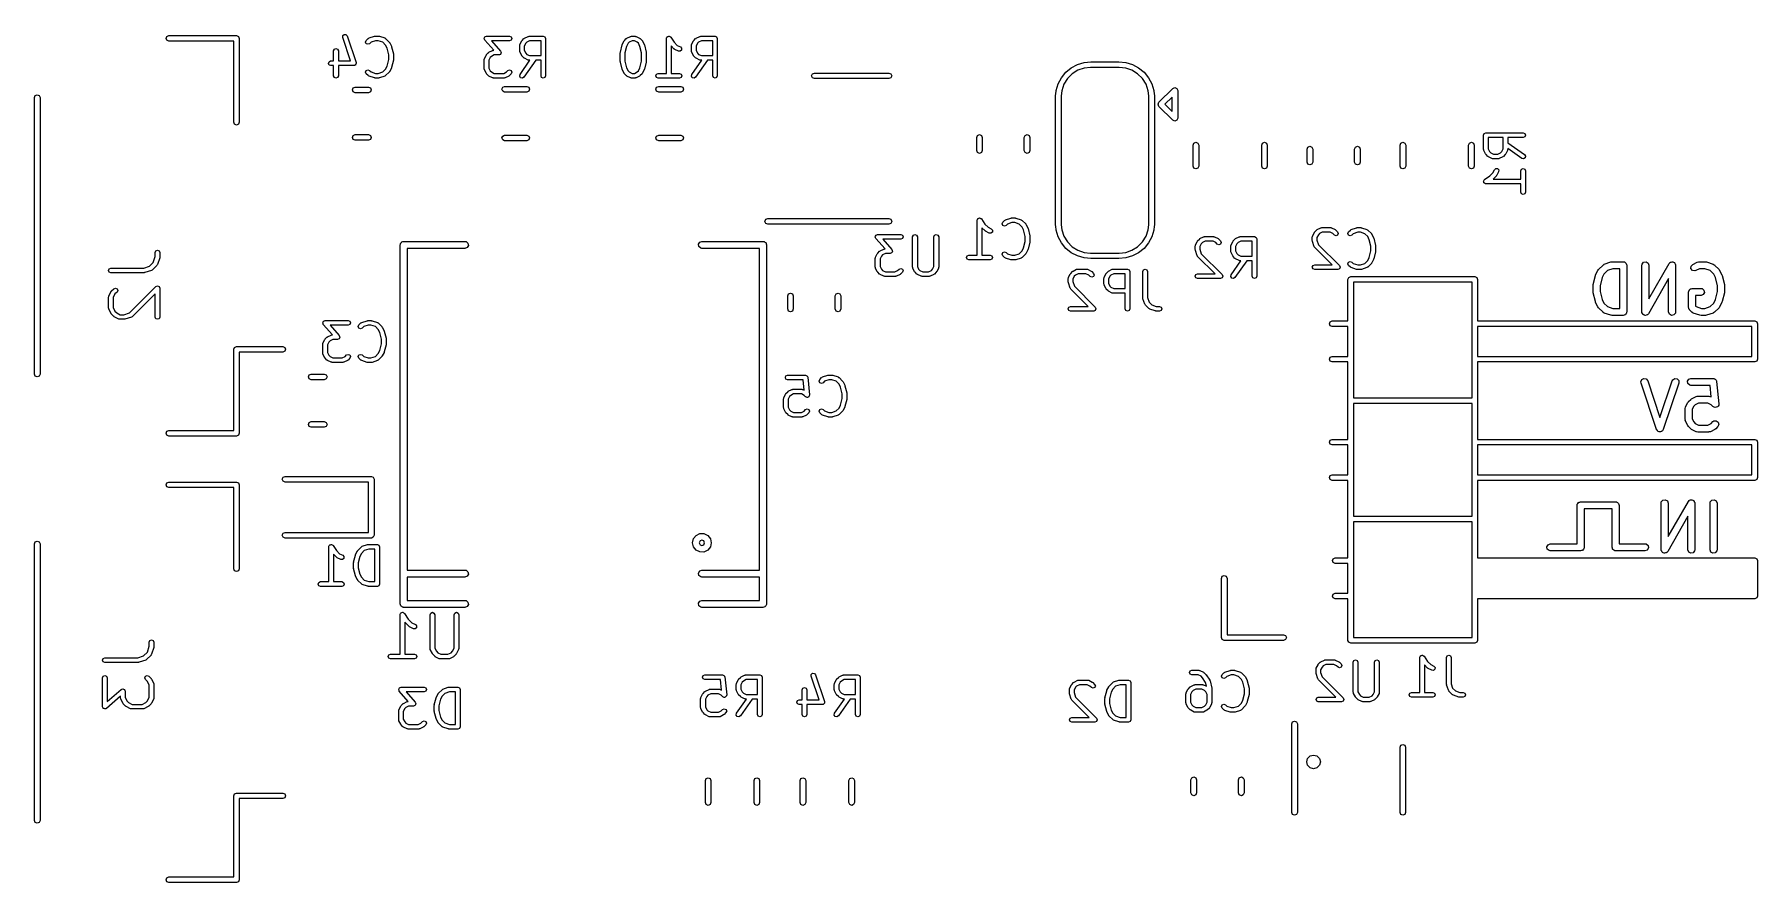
# Model space of a CAD drawing. Extents: x -0.83 to 0.62, y -0.36 to 0.36.
import ezdxf

# ---------------------------------------------------------------- set-up
doc = ezdxf.new("R2010")
doc.units = 0
doc.header["$MEASUREMENT"] = 0
doc.layers.add('BLACK', color=7, linetype='CONTINUOUS')

msp = doc.modelspace()

# ---------------------------------------------------------------- linework, layer by layer
at = {"layer": 'BLACK', "linetype": 'CONTINUOUS'}
for p, q in [((-0.718, 0.3559), (-0.7173, 0.3576)), ((-0.7173, 0.3543), (-0.718, 0.3559)), ((-0.7173, 0.3576), (-0.7157, 0.3583)), ((-0.7157, 0.3536), (-0.7173, 0.3543)), ((-0.7157, 0.3583), (-0.6586, 0.3583)), ((-0.6609, 0.3536), (-0.7157, 0.3536)), ((-0.6609, 0.2851), (-0.6609, 0.3536)), ((-0.6586, 0.3583), (-0.6569, 0.3576)), ((-0.6569, 0.3576), (-0.6562, 0.3559)), ((-0.6562, 0.3559), (-0.6562, 0.2851)), ((-0.5689, 0.3567), (-0.5688, 0.3582)), ((-0.5623, 0.3368), (-0.5689, 0.3567)), ((-0.5688, 0.3582), (-0.5677, 0.3592)), ((-0.5677, 0.3592), (-0.5662, 0.3591)), ((-0.5662, 0.3591), (-0.5652, 0.358)), ((-0.5652, 0.358), (-0.5577, 0.3355)), ((-0.5496, 0.3528), (-0.549, 0.3542)), ((-0.549, 0.3514), (-0.5496, 0.3528)), ((-0.549, 0.3542), (-0.5475, 0.3557)), ((-0.5476, 0.3509), (-0.549, 0.3514)), ((-0.5462, 0.3514), (-0.5476, 0.3509)), ((-0.5475, 0.3557), (-0.5471, 0.3559)), ((-0.5471, 0.3559), (-0.5467, 0.3562)), ((-0.5467, 0.3562), (-0.5422, 0.3577)), ((-0.545, 0.3526), (-0.5462, 0.3514)), ((-0.5413, 0.3539), (-0.545, 0.3526)), ((-0.5422, 0.3577), (-0.5419, 0.3577)), ((-0.5419, 0.3577), (-0.5416, 0.3578)), ((-0.5416, 0.3578), (-0.5386, 0.3578)), ((-0.5389, 0.3539), (-0.5413, 0.3539)), ((-0.5352, 0.3526), (-0.5389, 0.3539)), ((-0.5386, 0.3578), (-0.5383, 0.3577)), ((-0.5383, 0.3577), (-0.538, 0.3577)), ((-0.538, 0.3577), (-0.5335, 0.3562)), ((-0.5327, 0.3502), (-0.5352, 0.3526)), ((-0.5335, 0.3562), (-0.5331, 0.3559)), ((-0.5331, 0.3559), (-0.5327, 0.3557)), ((-0.5327, 0.3557), (-0.5297, 0.3527)), ((-0.5314, 0.3476), (-0.5327, 0.3502)), ((-0.5297, 0.3527), (-0.5296, 0.3524)), ((-0.5296, 0.3524), (-0.5293, 0.3522)), ((-0.5293, 0.3522), (-0.5278, 0.3492)), ((-0.5278, 0.3492), (-0.5278, 0.349)), ((-0.5278, 0.349), (-0.5277, 0.3488)), ((-0.4496, 0.356), (-0.4493, 0.3566)), ((-0.4496, 0.3559), (-0.4496, 0.356)), ((-0.4496, 0.3558), (-0.4496, 0.3559)), ((-0.4494, 0.3552), (-0.4496, 0.3558)), ((-0.4491, 0.3545), (-0.4494, 0.3552)), ((-0.4493, 0.3566), (-0.4491, 0.3572)), ((-0.4491, 0.3572), (-0.449, 0.3572)), ((-0.4415, 0.3458), (-0.4491, 0.3545)), ((-0.449, 0.3573), (-0.4483, 0.3575)), ((-0.449, 0.3572), (-0.449, 0.3573)), ((-0.4483, 0.3575), (-0.4477, 0.3578)), ((-0.4477, 0.3578), (-0.4282, 0.3578)), ((-0.4282, 0.3539), (-0.4433, 0.3539)), ((-0.4433, 0.3539), (-0.4357, 0.3451)), ((-0.4282, 0.3578), (-0.4268, 0.3572)), ((-0.4268, 0.3544), (-0.4282, 0.3539)), ((-0.4268, 0.3572), (-0.4262, 0.3558)), ((-0.4262, 0.3558), (-0.4268, 0.3544)), ((-0.4196, 0.3498), (-0.4195, 0.3503)), ((-0.4196, 0.3453), (-0.4196, 0.3498)), ((-0.4195, 0.3503), (-0.4194, 0.3507)), ((-0.4194, 0.3507), (-0.4179, 0.3537)), ((-0.4179, 0.3537), (-0.4177, 0.3539)), ((-0.4177, 0.3539), (-0.4176, 0.3542)), ((-0.4176, 0.3542), (-0.4161, 0.3557)), ((-0.4161, 0.3557), (-0.4158, 0.3558)), ((-0.4158, 0.3558), (-0.4155, 0.3561)), ((-0.4145, 0.3517), (-0.4157, 0.3494)), ((-0.4157, 0.3494), (-0.4157, 0.3458)), ((-0.4155, 0.3561), (-0.4125, 0.3576)), ((-0.4135, 0.3527), (-0.4145, 0.3517)), ((-0.4112, 0.3539), (-0.4135, 0.3527)), ((-0.4125, 0.3576), (-0.4121, 0.3576)), ((-0.4121, 0.3576), (-0.4117, 0.3578)), ((-0.4117, 0.3578), (-0.3997, 0.3578)), ((-0.4016, 0.3539), (-0.4112, 0.3539)), ((-0.4016, 0.3413), (-0.4016, 0.3539)), ((-0.3997, 0.3578), (-0.3983, 0.3572)), ((-0.3983, 0.3572), (-0.3977, 0.3558)), ((-0.3977, 0.3558), (-0.3977, 0.3243)), ((-0.3346, 0.3443), (-0.3331, 0.3503)), ((-0.3331, 0.3503), (-0.333, 0.3505)), ((-0.333, 0.3507), (-0.3315, 0.3537)), ((-0.333, 0.3505), (-0.333, 0.3507)), ((-0.3315, 0.3537), (-0.3313, 0.3539)), ((-0.3313, 0.3539), (-0.3311, 0.3542)), ((-0.3311, 0.3542), (-0.3296, 0.3557)), ((-0.3294, 0.3491), (-0.3308, 0.3436)), ((-0.3296, 0.3557), (-0.3293, 0.3558)), ((-0.3281, 0.3517), (-0.3294, 0.3491)), ((-0.3293, 0.3558), (-0.3291, 0.3561)), ((-0.3291, 0.3561), (-0.3261, 0.3576)), ((-0.3271, 0.3527), (-0.3281, 0.3517)), ((-0.3248, 0.3539), (-0.3271, 0.3527)), ((-0.3261, 0.3576), (-0.3257, 0.3576)), ((-0.3257, 0.3576), (-0.3252, 0.3578)), ((-0.3252, 0.3578), (-0.3222, 0.3578)), ((-0.3227, 0.3539), (-0.3248, 0.3539)), ((-0.3204, 0.3527), (-0.3227, 0.3539)), ((-0.3222, 0.3578), (-0.3218, 0.3576)), ((-0.3218, 0.3576), (-0.3214, 0.3576)), ((-0.3214, 0.3576), (-0.3184, 0.3561)), ((-0.3194, 0.3517), (-0.3204, 0.3527)), ((-0.3181, 0.3491), (-0.3194, 0.3517)), ((-0.3184, 0.3561), (-0.3181, 0.3558)), ((-0.3181, 0.3558), (-0.3178, 0.3557)), ((-0.3167, 0.3436), (-0.3181, 0.3491)), ((-0.3178, 0.3557), (-0.3163, 0.3542)), ((-0.3163, 0.3542), (-0.3162, 0.3539)), ((-0.3162, 0.3539), (-0.316, 0.3537)), ((-0.316, 0.3537), (-0.3145, 0.3507)), ((-0.3145, 0.3507), (-0.3145, 0.3505)), ((-0.3145, 0.3505), (-0.3143, 0.3503)), ((-0.3143, 0.3503), (-0.3128, 0.3443)), ((-0.2957, 0.3562), (-0.2954, 0.3567)), ((-0.2956, 0.356), (-0.2957, 0.3562)), ((-0.2957, 0.3558), (-0.2956, 0.356)), ((-0.2957, 0.3263), (-0.2957, 0.3558)), ((-0.2954, 0.3567), (-0.2951, 0.3572)), ((-0.2951, 0.3572), (-0.2949, 0.3573)), ((-0.2949, 0.3573), (-0.2948, 0.3575)), ((-0.2948, 0.3575), (-0.2943, 0.3576)), ((-0.2943, 0.3576), (-0.2937, 0.3578)), ((-0.2937, 0.3578), (-0.2936, 0.3577)), ((-0.2936, 0.3577), (-0.2934, 0.3578)), ((-0.2934, 0.3578), (-0.2929, 0.3574)), ((-0.2929, 0.3574), (-0.2923, 0.3572)), ((-0.2923, 0.3572), (-0.2923, 0.357)), ((-0.2923, 0.357), (-0.2921, 0.3569)), ((-0.2921, 0.3569), (-0.2892, 0.3526)), ((-0.2891, 0.3469), (-0.2918, 0.3496)), ((-0.2918, 0.3496), (-0.2918, 0.3263)), ((-0.2892, 0.3526), (-0.2866, 0.3499)), ((-0.2866, 0.3499), (-0.2839, 0.3486)), ((-0.2747, 0.3498), (-0.2745, 0.3503)), ((-0.2747, 0.3453), (-0.2747, 0.3498)), ((-0.2745, 0.3507), (-0.273, 0.3537)), ((-0.2745, 0.3503), (-0.2745, 0.3507)), ((-0.273, 0.3537), (-0.2728, 0.3539)), ((-0.2728, 0.3539), (-0.2726, 0.3542)), ((-0.2726, 0.3542), (-0.2711, 0.3557)), ((-0.2711, 0.3557), (-0.2708, 0.3558)), ((-0.2708, 0.3558), (-0.2706, 0.3561)), ((-0.2696, 0.3517), (-0.2708, 0.3494)), ((-0.2708, 0.3494), (-0.2708, 0.3458)), ((-0.2706, 0.3561), (-0.2676, 0.3576)), ((-0.2686, 0.3527), (-0.2696, 0.3517)), ((-0.2663, 0.3539), (-0.2686, 0.3527)), ((-0.2676, 0.3576), (-0.2672, 0.3576)), ((-0.2672, 0.3576), (-0.2667, 0.3578)), ((-0.2667, 0.3578), (-0.2547, 0.3578)), ((-0.2567, 0.3539), (-0.2663, 0.3539)), ((-0.2567, 0.3413), (-0.2567, 0.3539)), ((-0.2547, 0.3578), (-0.2534, 0.3572)), ((-0.2534, 0.3572), (-0.2528, 0.3558)), ((-0.2528, 0.3558), (-0.2528, 0.3243)), ((-0.581, 0.3348), (-0.5805, 0.3362)), ((-0.5805, 0.3334), (-0.581, 0.3348)), ((-0.5805, 0.3362), (-0.5791, 0.3368)), ((-0.5791, 0.3368), (-0.5766, 0.3368)), ((-0.5766, 0.3453), (-0.576, 0.3467)), ((-0.5766, 0.3368), (-0.5766, 0.3453)), ((-0.576, 0.3467), (-0.5746, 0.3473)), ((-0.5746, 0.3473), (-0.5732, 0.3467)), ((-0.5732, 0.3467), (-0.5726, 0.3453)), ((-0.5726, 0.3453), (-0.5726, 0.3368)), ((-0.5726, 0.3368), (-0.5623, 0.3368)), ((-0.5576, 0.3348), (-0.5578, 0.3344)), ((-0.5577, 0.3355), (-0.5577, 0.3351)), ((-0.5577, 0.3351), (-0.5576, 0.3348)), ((-0.5301, 0.3421), (-0.5314, 0.3476)), ((-0.5314, 0.3325), (-0.5301, 0.3381)), ((-0.5301, 0.3381), (-0.5301, 0.3421)), ((-0.5277, 0.3488), (-0.5262, 0.3428)), ((-0.5262, 0.3374), (-0.5277, 0.3314)), ((-0.5262, 0.3428), (-0.5262, 0.3426)), ((-0.5262, 0.3426), (-0.5261, 0.3423)), ((-0.5261, 0.3378), (-0.5262, 0.3376)), ((-0.5262, 0.3376), (-0.5262, 0.3374)), ((-0.5261, 0.3423), (-0.5261, 0.3378)), ((-0.4496, 0.3378), (-0.4495, 0.3383)), ((-0.4496, 0.3303), (-0.4496, 0.3378)), ((-0.4495, 0.3383), (-0.4494, 0.3387)), ((-0.4494, 0.3387), (-0.4479, 0.3417)), ((-0.4479, 0.3417), (-0.4477, 0.3419)), ((-0.4477, 0.3419), (-0.4476, 0.3422)), ((-0.4476, 0.3422), (-0.4461, 0.3437)), ((-0.4461, 0.3437), (-0.4458, 0.3438)), ((-0.4458, 0.3438), (-0.4455, 0.3441)), ((-0.4445, 0.3397), (-0.4457, 0.3374)), ((-0.4457, 0.3374), (-0.4457, 0.3308)), ((-0.4455, 0.3441), (-0.4425, 0.3456)), ((-0.4435, 0.3407), (-0.4445, 0.3397)), ((-0.4412, 0.3419), (-0.4435, 0.3407)), ((-0.4425, 0.3456), (-0.4421, 0.3456)), ((-0.4421, 0.3456), (-0.4417, 0.3458)), ((-0.4417, 0.3458), (-0.4415, 0.3458)), ((-0.4372, 0.3419), (-0.4412, 0.3419)), ((-0.4365, 0.3421), (-0.4372, 0.3419)), ((-0.4359, 0.3424), (-0.4365, 0.3421)), ((-0.4358, 0.3424), (-0.4359, 0.3424)), ((-0.4355, 0.3431), (-0.4358, 0.3424)), ((-0.4358, 0.3424), (-0.4358, 0.3424)), ((-0.4357, 0.3451), (-0.4355, 0.3445)), ((-0.4355, 0.3445), (-0.4352, 0.3438)), ((-0.4352, 0.3437), (-0.4355, 0.3431)), ((-0.4352, 0.3438), (-0.4352, 0.3438)), ((-0.4352, 0.3438), (-0.4352, 0.3437)), ((-0.4195, 0.3449), (-0.4196, 0.3453)), ((-0.4194, 0.3445), (-0.4195, 0.3449)), ((-0.4179, 0.3415), (-0.4194, 0.3445)), ((-0.4193, 0.3255), (-0.4109, 0.3374)), ((-0.4177, 0.3412), (-0.4179, 0.3415)), ((-0.4176, 0.3409), (-0.4177, 0.3412)), ((-0.4161, 0.3394), (-0.4176, 0.3409)), ((-0.4158, 0.3393), (-0.4161, 0.3394)), ((-0.4061, 0.3374), (-0.4161, 0.3232)), ((-0.4155, 0.3391), (-0.4158, 0.3393)), ((-0.4157, 0.3458), (-0.4145, 0.3435)), ((-0.4125, 0.3376), (-0.4155, 0.3391)), ((-0.4145, 0.3435), (-0.4135, 0.3424)), ((-0.4135, 0.3424), (-0.4112, 0.3413)), ((-0.4121, 0.3375), (-0.4125, 0.3376)), ((-0.4117, 0.3374), (-0.4121, 0.3375)), ((-0.4109, 0.3374), (-0.4117, 0.3374)), ((-0.4112, 0.3413), (-0.4016, 0.3413)), ((-0.4016, 0.3374), (-0.4061, 0.3374)), ((-0.4016, 0.3243), (-0.4016, 0.3374)), ((-0.3347, 0.3438), (-0.3346, 0.3441)), ((-0.3347, 0.3363), (-0.3347, 0.3438)), ((-0.3346, 0.3361), (-0.3347, 0.3363)), ((-0.3346, 0.3441), (-0.3346, 0.3443)), ((-0.3346, 0.3359), (-0.3346, 0.3361)), ((-0.3331, 0.3299), (-0.3346, 0.3359)), ((-0.3308, 0.3436), (-0.3308, 0.3366)), ((-0.3308, 0.3366), (-0.3294, 0.331)), ((-0.3181, 0.331), (-0.3167, 0.3366)), ((-0.3167, 0.3366), (-0.3167, 0.3436)), ((-0.3128, 0.3359), (-0.3143, 0.3299)), ((-0.3128, 0.3443), (-0.3129, 0.3441)), ((-0.3129, 0.3441), (-0.3128, 0.3438)), ((-0.3128, 0.3363), (-0.3129, 0.3361)), ((-0.3129, 0.3361), (-0.3128, 0.3359)), ((-0.3128, 0.3438), (-0.3128, 0.3363)), ((-0.2888, 0.3468), (-0.2891, 0.3469)), ((-0.2886, 0.3466), (-0.2888, 0.3468)), ((-0.2856, 0.3451), (-0.2886, 0.3466)), ((-0.2841, 0.345), (-0.2856, 0.3451)), ((-0.283, 0.346), (-0.2841, 0.345)), ((-0.2839, 0.3486), (-0.2829, 0.3475)), ((-0.2829, 0.3475), (-0.283, 0.346)), ((-0.2745, 0.3449), (-0.2747, 0.3453)), ((-0.2745, 0.3445), (-0.2745, 0.3449)), ((-0.273, 0.3415), (-0.2745, 0.3445)), ((-0.2744, 0.3255), (-0.266, 0.3374)), ((-0.2728, 0.3412), (-0.273, 0.3415)), ((-0.2726, 0.3409), (-0.2728, 0.3412)), ((-0.2711, 0.3394), (-0.2726, 0.3409)), ((-0.2708, 0.3393), (-0.2711, 0.3394)), ((-0.2612, 0.3374), (-0.2711, 0.3232)), ((-0.2708, 0.3458), (-0.2696, 0.3435)), ((-0.2706, 0.3391), (-0.2708, 0.3393)), ((-0.2676, 0.3376), (-0.2706, 0.3391)), ((-0.2696, 0.3435), (-0.2686, 0.3424)), ((-0.2686, 0.3424), (-0.2663, 0.3413)), ((-0.2672, 0.3375), (-0.2676, 0.3376)), ((-0.2667, 0.3374), (-0.2672, 0.3375)), ((-0.266, 0.3374), (-0.2667, 0.3374)), ((-0.2663, 0.3413), (-0.2567, 0.3413)), ((-0.2567, 0.3374), (-0.2612, 0.3374)), ((-0.2567, 0.3243), (-0.2567, 0.3374)), ((0.051, 0.3337), (0.0567, 0.3355)), ((0.0567, 0.3355), (0.0625, 0.336)), ((0.0625, 0.336), (0.0861, 0.336)), ((0.0861, 0.336), (0.092, 0.3355)), ((0.092, 0.3355), (0.0976, 0.3337)), ((-0.5791, 0.3329), (-0.5805, 0.3334)), ((-0.5766, 0.3329), (-0.5791, 0.3329)), ((-0.5766, 0.3243), (-0.5766, 0.3329)), ((-0.576, 0.3229), (-0.5766, 0.3243)), ((-0.5746, 0.3224), (-0.576, 0.3229)), ((-0.5732, 0.3229), (-0.5746, 0.3224)), ((-0.5726, 0.3243), (-0.5732, 0.3229)), ((-0.5596, 0.3329), (-0.5726, 0.3329)), ((-0.5726, 0.3329), (-0.5726, 0.3243)), ((-0.5593, 0.333), (-0.5596, 0.3329)), ((-0.559, 0.333), (-0.5593, 0.333)), ((-0.5586, 0.3333), (-0.559, 0.333)), ((-0.5582, 0.3334), (-0.5586, 0.3333)), ((-0.5581, 0.3337), (-0.5582, 0.3334)), ((-0.5578, 0.334), (-0.5581, 0.3337)), ((-0.5578, 0.3344), (-0.5578, 0.334)), ((-0.5496, 0.3273), (-0.549, 0.3287)), ((-0.549, 0.3259), (-0.5496, 0.3273)), ((-0.549, 0.3287), (-0.5476, 0.3293)), ((-0.5475, 0.3244), (-0.549, 0.3259)), ((-0.5476, 0.3293), (-0.5462, 0.3287)), ((-0.5471, 0.3243), (-0.5475, 0.3244)), ((-0.5467, 0.324), (-0.5471, 0.3243)), ((-0.5422, 0.3225), (-0.5467, 0.324)), ((-0.5462, 0.3287), (-0.545, 0.3276)), ((-0.545, 0.3276), (-0.5413, 0.3263)), ((-0.5419, 0.3225), (-0.5422, 0.3225)), ((-0.5416, 0.3224), (-0.5419, 0.3225)), ((-0.5386, 0.3224), (-0.5416, 0.3224)), ((-0.5413, 0.3263), (-0.5389, 0.3263)), ((-0.5389, 0.3263), (-0.5352, 0.3276)), ((-0.5383, 0.3225), (-0.5386, 0.3224)), ((-0.538, 0.3225), (-0.5383, 0.3225)), ((-0.5335, 0.324), (-0.538, 0.3225)), ((-0.5352, 0.3276), (-0.5327, 0.33)), ((-0.5331, 0.3243), (-0.5335, 0.324)), ((-0.5327, 0.3244), (-0.5331, 0.3243)), ((-0.5327, 0.33), (-0.5314, 0.3325)), ((-0.5297, 0.3274), (-0.5327, 0.3244)), ((-0.5296, 0.3277), (-0.5297, 0.3274)), ((-0.5293, 0.328), (-0.5296, 0.3277)), ((-0.5278, 0.331), (-0.5293, 0.328)), ((-0.5277, 0.3314), (-0.5278, 0.3312)), ((-0.5278, 0.3312), (-0.5278, 0.331)), ((-0.4495, 0.3299), (-0.4496, 0.3303)), ((-0.4494, 0.3295), (-0.4495, 0.3299)), ((-0.4479, 0.3265), (-0.4494, 0.3295)), ((-0.4477, 0.3262), (-0.4479, 0.3265)), ((-0.4476, 0.3259), (-0.4477, 0.3262)), ((-0.4461, 0.3244), (-0.4476, 0.3259)), ((-0.4458, 0.3243), (-0.4461, 0.3244)), ((-0.4455, 0.3241), (-0.4458, 0.3243)), ((-0.4457, 0.3308), (-0.4445, 0.3285)), ((-0.4425, 0.3226), (-0.4455, 0.3241)), ((-0.4445, 0.3285), (-0.4435, 0.3275)), ((-0.4435, 0.3275), (-0.4412, 0.3263)), ((-0.4421, 0.3225), (-0.4425, 0.3226)), ((-0.4417, 0.3224), (-0.4421, 0.3225)), ((-0.4327, 0.3224), (-0.4417, 0.3224)), ((-0.4412, 0.3263), (-0.4331, 0.3263)), ((-0.4331, 0.3263), (-0.4308, 0.3275)), ((-0.4322, 0.3225), (-0.4327, 0.3224)), ((-0.4318, 0.3226), (-0.4322, 0.3225)), ((-0.4288, 0.3241), (-0.4318, 0.3226)), ((-0.4308, 0.3275), (-0.4296, 0.3287)), ((-0.4296, 0.3287), (-0.4282, 0.3293)), ((-0.4286, 0.3243), (-0.4288, 0.3241)), ((-0.4283, 0.3244), (-0.4286, 0.3243)), ((-0.4268, 0.3259), (-0.4283, 0.3244)), ((-0.4282, 0.3293), (-0.4268, 0.3287)), ((-0.4268, 0.3287), (-0.4262, 0.3273)), ((-0.4262, 0.3273), (-0.4268, 0.3259)), ((-0.4196, 0.324), (-0.4193, 0.3255)), ((-0.4188, 0.3227), (-0.4196, 0.324)), ((-0.4173, 0.3224), (-0.4188, 0.3227)), ((-0.4161, 0.3232), (-0.4173, 0.3224)), ((-0.4011, 0.3229), (-0.4016, 0.3243)), ((-0.3997, 0.3224), (-0.4011, 0.3229)), ((-0.3983, 0.3229), (-0.3997, 0.3224)), ((-0.3977, 0.3243), (-0.3983, 0.3229)), ((-0.333, 0.3297), (-0.3331, 0.3299)), ((-0.333, 0.3295), (-0.333, 0.3297)), ((-0.3315, 0.3265), (-0.333, 0.3295)), ((-0.3313, 0.3262), (-0.3315, 0.3265)), ((-0.3311, 0.3259), (-0.3313, 0.3262)), ((-0.3296, 0.3244), (-0.3311, 0.3259)), ((-0.3293, 0.3243), (-0.3296, 0.3244)), ((-0.3294, 0.331), (-0.3281, 0.3285)), ((-0.3291, 0.3241), (-0.3293, 0.3243)), ((-0.3261, 0.3226), (-0.3291, 0.3241)), ((-0.3281, 0.3285), (-0.3271, 0.3275)), ((-0.3271, 0.3275), (-0.3248, 0.3263)), ((-0.3257, 0.3225), (-0.3261, 0.3226)), ((-0.3252, 0.3224), (-0.3257, 0.3225)), ((-0.3222, 0.3224), (-0.3252, 0.3224)), ((-0.3248, 0.3263), (-0.3227, 0.3263)), ((-0.3227, 0.3263), (-0.3204, 0.3275)), ((-0.3218, 0.3225), (-0.3222, 0.3224)), ((-0.3214, 0.3226), (-0.3218, 0.3225)), ((-0.3184, 0.3241), (-0.3214, 0.3226)), ((-0.3204, 0.3275), (-0.3194, 0.3285)), ((-0.3194, 0.3285), (-0.3181, 0.331)), ((-0.3181, 0.3243), (-0.3184, 0.3241)), ((-0.3178, 0.3244), (-0.3181, 0.3243)), ((-0.3163, 0.3259), (-0.3178, 0.3244)), ((-0.3162, 0.3262), (-0.3163, 0.3259)), ((-0.316, 0.3265), (-0.3162, 0.3262)), ((-0.3145, 0.3295), (-0.316, 0.3265)), ((-0.3143, 0.3299), (-0.3145, 0.3297)), ((-0.3145, 0.3297), (-0.3145, 0.3295)), ((-0.3047, 0.3243), (-0.3041, 0.3257)), ((-0.3041, 0.3229), (-0.3047, 0.3243)), ((-0.3041, 0.3257), (-0.3027, 0.3263)), ((-0.3027, 0.3224), (-0.3041, 0.3229)), ((-0.3027, 0.3263), (-0.2957, 0.3263)), ((-0.2847, 0.3224), (-0.3027, 0.3224)), ((-0.2918, 0.3263), (-0.2847, 0.3263)), ((-0.2847, 0.3263), (-0.2834, 0.3257)), ((-0.2834, 0.3229), (-0.2847, 0.3224)), ((-0.2834, 0.3257), (-0.2828, 0.3243)), ((-0.2828, 0.3243), (-0.2834, 0.3229)), ((-0.2747, 0.324), (-0.2744, 0.3255)), ((-0.2739, 0.3227), (-0.2747, 0.324)), ((-0.2724, 0.3224), (-0.2739, 0.3227)), ((-0.2711, 0.3232), (-0.2724, 0.3224)), ((-0.2561, 0.3229), (-0.2567, 0.3243)), ((-0.2547, 0.3224), (-0.2561, 0.3229)), ((-0.2534, 0.3229), (-0.2547, 0.3224)), ((-0.2528, 0.3243), (-0.2534, 0.3229)), ((-0.1733, 0.3242), (-0.1726, 0.3259)), ((-0.1726, 0.3225), (-0.1733, 0.3242)), ((-0.1726, 0.3259), (-0.1709, 0.3266)), ((-0.1709, 0.3219), (-0.1726, 0.3225)), ((-0.1709, 0.3266), (-0.108, 0.3266)), ((-0.108, 0.3219), (-0.1709, 0.3219)), ((-0.108, 0.3266), (-0.1063, 0.3259)), ((-0.1063, 0.3225), (-0.108, 0.3219)), ((-0.1063, 0.3259), (-0.1056, 0.3242)), ((-0.1056, 0.3242), (-0.1063, 0.3225)), ((0.0349, 0.3176), (0.0376, 0.3227)), ((0.0376, 0.3227), (0.0413, 0.3273)), ((0.0427, 0.3219), (0.0397, 0.3171)), ((0.0413, 0.3273), (0.0459, 0.331)), ((0.0467, 0.3259), (0.0427, 0.3219)), ((0.0459, 0.331), (0.051, 0.3337)), ((0.0515, 0.329), (0.0467, 0.3259)), ((0.0569, 0.3308), (0.0515, 0.329)), ((0.0622, 0.3314), (0.0569, 0.3308)), ((0.0625, 0.3313), (0.0622, 0.3314)), ((0.0861, 0.3313), (0.0625, 0.3313)), ((0.0864, 0.3314), (0.0861, 0.3313)), ((0.0918, 0.3308), (0.0864, 0.3314)), ((0.0971, 0.329), (0.0918, 0.3308)), ((0.1019, 0.3259), (0.0971, 0.329)), ((0.0976, 0.3337), (0.1027, 0.331)), ((0.1059, 0.3219), (0.1019, 0.3259)), ((0.1027, 0.331), (0.1073, 0.3273)), ((0.109, 0.3171), (0.1059, 0.3219)), ((0.1073, 0.3273), (0.111, 0.3227)), ((0.111, 0.3227), (0.1138, 0.3176)), ((-0.8291, 0.3059), (-0.8284, 0.3076)), ((-0.8291, 0.0725), (-0.8291, 0.3059)), ((-0.8284, 0.3076), (-0.8267, 0.3083)), ((-0.8267, 0.3083), (-0.825, 0.3076)), ((-0.825, 0.3076), (-0.8243, 0.3059)), ((-0.8243, 0.3059), (-0.8243, 0.0725)), ((-0.5607, 0.3124), (-0.56, 0.3141)), ((-0.56, 0.3107), (-0.5607, 0.3124)), ((-0.56, 0.3141), (-0.5584, 0.3148)), ((-0.5584, 0.31), (-0.56, 0.3107)), ((-0.5584, 0.3148), (-0.5473, 0.3148)), ((-0.5473, 0.31), (-0.5584, 0.31)), ((-0.5473, 0.3148), (-0.5456, 0.3141)), ((-0.5456, 0.3107), (-0.5473, 0.31)), ((-0.5456, 0.3141), (-0.5449, 0.3124)), ((-0.5449, 0.3124), (-0.5456, 0.3107)), ((-0.4346, 0.3129), (-0.4339, 0.3146)), ((-0.4339, 0.3112), (-0.4346, 0.3129)), ((-0.4339, 0.3146), (-0.4323, 0.3153)), ((-0.4323, 0.3105), (-0.4339, 0.3112)), ((-0.4323, 0.3153), (-0.4136, 0.3153)), ((-0.4136, 0.3105), (-0.4323, 0.3105)), ((-0.4136, 0.3153), (-0.4119, 0.3146)), ((-0.4119, 0.3112), (-0.4136, 0.3105)), ((-0.4119, 0.3146), (-0.4112, 0.3129)), ((-0.4112, 0.3129), (-0.4119, 0.3112)), ((-0.3047, 0.3129), (-0.304, 0.3146)), ((-0.304, 0.3112), (-0.3047, 0.3129)), ((-0.304, 0.3146), (-0.3023, 0.3153)), ((-0.3023, 0.3105), (-0.304, 0.3112)), ((-0.3023, 0.3153), (-0.2837, 0.3153)), ((-0.2837, 0.3105), (-0.3023, 0.3105)), ((-0.2837, 0.3153), (-0.282, 0.3146)), ((-0.282, 0.3112), (-0.2837, 0.3105)), ((-0.282, 0.3146), (-0.2813, 0.3129)), ((-0.2813, 0.3129), (-0.282, 0.3112)), ((0.0326, 0.3081), (0.0328, 0.3087)), ((0.0326, 0.1978), (0.0326, 0.3081)), ((0.0328, 0.3087), (0.0332, 0.3119)), ((0.0332, 0.3119), (0.0349, 0.3176)), ((0.0378, 0.3117), (0.0373, 0.3075)), ((0.0373, 0.3075), (0.0373, 0.1984)), ((0.0397, 0.3171), (0.0378, 0.3117)), ((0.1108, 0.3117), (0.109, 0.3171)), ((0.1113, 0.3075), (0.1108, 0.3117)), ((0.1113, 0.1984), (0.1113, 0.3075)), ((0.1138, 0.3176), (0.1155, 0.3119)), ((0.1155, 0.3119), (0.1158, 0.3087)), ((0.1158, 0.3087), (0.116, 0.3081)), ((0.116, 0.3081), (0.116, 0.1978)), ((0.1199, 0.3019), (0.1317, 0.3137)), ((0.131, 0.3063), (0.1249, 0.3002)), ((0.131, 0.2941), (0.131, 0.3063)), ((0.1317, 0.3137), (0.1334, 0.3144)), ((0.1334, 0.3144), (0.135, 0.3137)), ((0.135, 0.3137), (0.1357, 0.312)), ((0.1357, 0.312), (0.1357, 0.2884)), ((0.1192, 0.3002), (0.1199, 0.3019)), ((0.1199, 0.2985), (0.1192, 0.3002)), ((0.1317, 0.2867), (0.1199, 0.2985)), ((0.1249, 0.3002), (0.131, 0.2941)), ((-0.6603, 0.2834), (-0.6609, 0.2851)), ((-0.6586, 0.2827), (-0.6603, 0.2834)), ((-0.6569, 0.2834), (-0.6586, 0.2827)), ((-0.6562, 0.2851), (-0.6569, 0.2834)), ((0.1334, 0.286), (0.1317, 0.2867)), ((0.135, 0.2867), (0.1334, 0.286)), ((0.1357, 0.2884), (0.135, 0.2867)), ((-0.5607, 0.2722), (-0.56, 0.2739)), ((-0.56, 0.2706), (-0.5607, 0.2722)), ((-0.56, 0.2739), (-0.5584, 0.2746)), ((-0.5584, 0.2699), (-0.56, 0.2706)), ((-0.5584, 0.2746), (-0.5473, 0.2746)), ((-0.5473, 0.2699), (-0.5584, 0.2699)), ((-0.5473, 0.2746), (-0.5456, 0.2739)), ((-0.5456, 0.2706), (-0.5473, 0.2699)), ((-0.5456, 0.2739), (-0.5449, 0.2722)), ((-0.5449, 0.2722), (-0.5456, 0.2706)), ((-0.4346, 0.2718), (-0.4339, 0.2734)), ((-0.4339, 0.2701), (-0.4346, 0.2718)), ((-0.4339, 0.2734), (-0.4323, 0.2741)), ((-0.4323, 0.2694), (-0.4339, 0.2701)), ((-0.4323, 0.2741), (-0.4136, 0.2741)), ((-0.4136, 0.2694), (-0.4323, 0.2694)), ((-0.4136, 0.2741), (-0.4119, 0.2734)), ((-0.4119, 0.2701), (-0.4136, 0.2694)), ((-0.4119, 0.2734), (-0.4112, 0.2718)), ((-0.4112, 0.2718), (-0.4119, 0.2701)), ((-0.3047, 0.2718), (-0.304, 0.2734)), ((-0.304, 0.2701), (-0.3047, 0.2718)), ((-0.304, 0.2734), (-0.3023, 0.2741)), ((-0.3023, 0.2694), (-0.304, 0.2701)), ((-0.3023, 0.2741), (-0.2837, 0.2741)), ((-0.2837, 0.2694), (-0.3023, 0.2694)), ((-0.2837, 0.2741), (-0.282, 0.2734)), ((-0.282, 0.2701), (-0.2837, 0.2694)), ((-0.282, 0.2734), (-0.2813, 0.2718)), ((-0.2813, 0.2718), (-0.282, 0.2701)), ((-0.0339, 0.2723), (-0.0332, 0.2739)), ((-0.0339, 0.2612), (-0.0339, 0.2723)), ((-0.0332, 0.2739), (-0.0316, 0.2746)), ((-0.0316, 0.2746), (-0.0299, 0.2739)), ((-0.0299, 0.2739), (-0.0292, 0.2723)), ((-0.0292, 0.2723), (-0.0292, 0.2612)), ((0.0062, 0.2723), (0.0069, 0.2739)), ((0.0062, 0.2612), (0.0062, 0.2723)), ((0.0069, 0.2739), (0.0086, 0.2746)), ((0.0086, 0.2746), (0.0103, 0.2739)), ((0.0103, 0.2739), (0.0109, 0.2723)), ((0.0109, 0.2723), (0.0109, 0.2612)), ((0.1487, 0.2658), (0.1494, 0.2675)), ((0.1487, 0.248), (0.1487, 0.2658)), ((0.1494, 0.2675), (0.1511, 0.2682)), ((0.1511, 0.2682), (0.1527, 0.2675)), ((0.1527, 0.2675), (0.1534, 0.2658)), ((0.1534, 0.2658), (0.1534, 0.248)), ((0.2066, 0.2658), (0.2073, 0.2675)), ((0.2066, 0.248), (0.2066, 0.2658)), ((0.2073, 0.2675), (0.2089, 0.2682)), ((0.2089, 0.2682), (0.2106, 0.2675)), ((0.2106, 0.2675), (0.2113, 0.2658)), ((0.2113, 0.2658), (0.2113, 0.248)), ((0.2449, 0.2624), (0.2456, 0.2641)), ((0.2449, 0.2514), (0.2449, 0.2624)), ((0.2456, 0.2641), (0.2472, 0.2648)), ((0.2472, 0.2648), (0.2489, 0.2641)), ((0.2489, 0.2641), (0.2496, 0.2624)), ((0.2496, 0.2624), (0.2496, 0.2514)), ((0.285, 0.2624), (0.2857, 0.2641)), ((0.285, 0.2514), (0.285, 0.2624)), ((0.2857, 0.2641), (0.2874, 0.2648)), ((0.2874, 0.2648), (0.2891, 0.2641)), ((0.2891, 0.2641), (0.2898, 0.2624)), ((0.2898, 0.2624), (0.2898, 0.2514)), ((0.3233, 0.2658), (0.324, 0.2675)), ((0.3233, 0.248), (0.3233, 0.2658)), ((0.324, 0.2675), (0.3257, 0.2682)), ((0.3257, 0.2682), (0.3274, 0.2675)), ((0.3274, 0.2675), (0.3281, 0.2658)), ((0.3281, 0.2658), (0.3281, 0.248)), ((0.3812, 0.2658), (0.3819, 0.2675)), ((0.3812, 0.248), (0.3812, 0.2658)), ((0.3819, 0.2675), (0.3836, 0.2682)), ((0.3836, 0.2682), (0.3853, 0.2675)), ((0.3853, 0.2675), (0.3859, 0.2658)), ((0.3859, 0.2658), (0.3859, 0.248)), ((0.3938, 0.2741), (0.3944, 0.2755)), ((0.3938, 0.2621), (0.3938, 0.2741)), ((0.394, 0.2617), (0.3938, 0.2621)), ((0.3944, 0.2755), (0.3958, 0.2761)), ((0.3958, 0.2761), (0.4272, 0.2761)), ((0.3977, 0.2722), (0.3977, 0.2626)), ((0.4103, 0.2722), (0.3977, 0.2722)), ((0.3977, 0.2626), (0.3989, 0.2603)), ((0.4091, 0.2603), (0.4103, 0.2626)), ((0.4103, 0.2626), (0.4103, 0.2722)), ((0.4142, 0.2621), (0.414, 0.2617)), ((0.4272, 0.2722), (0.4142, 0.2722)), ((0.4142, 0.2722), (0.4142, 0.2677)), ((0.4142, 0.2677), (0.4284, 0.2577)), ((0.4261, 0.2545), (0.4142, 0.2629)), ((0.4142, 0.2629), (0.4142, 0.2621)), ((0.4272, 0.2761), (0.4286, 0.2755)), ((0.4286, 0.2727), (0.4272, 0.2722)), ((0.4286, 0.2755), (0.4292, 0.2741)), ((0.4292, 0.2741), (0.4286, 0.2727)), ((-0.0332, 0.2595), (-0.0339, 0.2612)), ((-0.0316, 0.2588), (-0.0332, 0.2595)), ((-0.0299, 0.2595), (-0.0316, 0.2588)), ((-0.0292, 0.2612), (-0.0299, 0.2595)), ((0.0069, 0.2595), (0.0062, 0.2612)), ((0.0086, 0.2588), (0.0069, 0.2595)), ((0.0103, 0.2595), (0.0086, 0.2588)), ((0.0109, 0.2612), (0.0103, 0.2595)), ((0.1494, 0.2463), (0.1487, 0.248)), ((0.1534, 0.248), (0.1527, 0.2463)), ((0.2073, 0.2463), (0.2066, 0.248)), ((0.2113, 0.248), (0.2106, 0.2463)), ((0.2456, 0.2497), (0.2449, 0.2514)), ((0.2472, 0.249), (0.2456, 0.2497)), ((0.2489, 0.2497), (0.2472, 0.249)), ((0.2496, 0.2514), (0.2489, 0.2497)), ((0.2857, 0.2497), (0.285, 0.2514)), ((0.2874, 0.249), (0.2857, 0.2497)), ((0.2891, 0.2497), (0.2874, 0.249)), ((0.2898, 0.2514), (0.2891, 0.2497)), ((0.324, 0.2463), (0.3233, 0.248)), ((0.3281, 0.248), (0.3274, 0.2463)), ((0.3819, 0.2463), (0.3812, 0.248)), ((0.3859, 0.248), (0.3853, 0.2463)), ((0.394, 0.2613), (0.394, 0.2617)), ((0.3955, 0.2583), (0.394, 0.2613)), ((0.3957, 0.258), (0.3955, 0.2583)), ((0.3959, 0.2577), (0.3957, 0.258)), ((0.3974, 0.2562), (0.3959, 0.2577)), ((0.3977, 0.2561), (0.3974, 0.2562)), ((0.3979, 0.2559), (0.3977, 0.2561)), ((0.4009, 0.2544), (0.3979, 0.2559)), ((0.3989, 0.2603), (0.3999, 0.2593)), ((0.3999, 0.2593), (0.4022, 0.2581)), ((0.4013, 0.2543), (0.4009, 0.2544)), ((0.4018, 0.2542), (0.4013, 0.2543)), ((0.4063, 0.2542), (0.4018, 0.2542)), ((0.4022, 0.2581), (0.4058, 0.2581)), ((0.4058, 0.2581), (0.4081, 0.2593)), ((0.4067, 0.2543), (0.4063, 0.2542)), ((0.4071, 0.2544), (0.4067, 0.2543)), ((0.4101, 0.2559), (0.4071, 0.2544)), ((0.4081, 0.2593), (0.4091, 0.2603)), ((0.4103, 0.2561), (0.4101, 0.2559)), ((0.4106, 0.2562), (0.4103, 0.2561)), ((0.4121, 0.2577), (0.4106, 0.2562)), ((0.4123, 0.258), (0.4121, 0.2577)), ((0.4125, 0.2583), (0.4123, 0.258)), ((0.414, 0.2613), (0.4125, 0.2583)), ((0.414, 0.2617), (0.414, 0.2613)), ((0.4276, 0.2542), (0.4261, 0.2545)), ((0.4289, 0.255), (0.4276, 0.2542)), ((0.4284, 0.2577), (0.4292, 0.2565)), ((0.4292, 0.2565), (0.4289, 0.255)), ((0.1511, 0.2456), (0.1494, 0.2463)), ((0.1527, 0.2463), (0.1511, 0.2456)), ((0.2089, 0.2456), (0.2073, 0.2463)), ((0.2106, 0.2463), (0.2089, 0.2456)), ((0.3257, 0.2456), (0.324, 0.2463)), ((0.3274, 0.2463), (0.3257, 0.2456)), ((0.3836, 0.2456), (0.3819, 0.2463)), ((0.3853, 0.2463), (0.3836, 0.2456)), ((0.3938, 0.2355), (0.3941, 0.236)), ((0.3939, 0.2353), (0.3938, 0.2355)), ((0.3938, 0.2351), (0.3939, 0.2353)), ((0.394, 0.2346), (0.3938, 0.2351)), ((0.3941, 0.234), (0.394, 0.2346)), ((0.3941, 0.236), (0.3944, 0.2365)), ((0.3943, 0.2339), (0.3941, 0.234)), ((0.3944, 0.2337), (0.3943, 0.2339)), ((0.3944, 0.2365), (0.3945, 0.2366)), ((0.3949, 0.2335), (0.3944, 0.2337)), ((0.3945, 0.2366), (0.3947, 0.2368)), ((0.3947, 0.2368), (0.399, 0.2397)), ((0.3954, 0.2332), (0.3949, 0.2335)), ((0.3956, 0.2332), (0.3954, 0.2332)), ((0.3958, 0.2332), (0.3956, 0.2332)), ((0.4253, 0.2332), (0.3958, 0.2332)), ((0.399, 0.2397), (0.4016, 0.2423)), ((0.4016, 0.2423), (0.403, 0.245)), ((0.4046, 0.2397), (0.402, 0.2371)), ((0.402, 0.2371), (0.4253, 0.2371)), ((0.403, 0.245), (0.4041, 0.246)), ((0.4041, 0.246), (0.4056, 0.2459)), ((0.4048, 0.24), (0.4046, 0.2397)), ((0.405, 0.2403), (0.4048, 0.24)), ((0.4065, 0.2433), (0.405, 0.2403)), ((0.4056, 0.2459), (0.4066, 0.2448)), ((0.4066, 0.2448), (0.4065, 0.2433)), ((0.4253, 0.2441), (0.4259, 0.2455)), ((0.4253, 0.2371), (0.4253, 0.2441)), ((0.4253, 0.2261), (0.4253, 0.2332)), ((0.4259, 0.2455), (0.4272, 0.2461)), ((0.4272, 0.2461), (0.4286, 0.2455)), ((0.4286, 0.2455), (0.4292, 0.2441)), ((0.4292, 0.2441), (0.4292, 0.2261)), ((0.4259, 0.2247), (0.4253, 0.2261)), ((0.4272, 0.2242), (0.4259, 0.2247)), ((0.4286, 0.2247), (0.4272, 0.2242)), ((0.4292, 0.2261), (0.4286, 0.2247)), ((-0.212, 0.2031), (-0.2103, 0.2037)), ((-0.2103, 0.2037), (-0.108, 0.2037)), ((-0.108, 0.2037), (-0.1063, 0.2031)), ((-0.0331, 0.2031), (-0.0329, 0.2037)), ((-0.0329, 0.2037), (-0.0327, 0.2038)), ((-0.0327, 0.2038), (-0.0326, 0.2039)), ((-0.0326, 0.2039), (-0.032, 0.204)), ((-0.032, 0.204), (-0.0315, 0.2043)), ((-0.0315, 0.2043), (-0.0313, 0.2042)), ((-0.0313, 0.2042), (-0.0311, 0.2042)), ((-0.0311, 0.2042), (-0.0306, 0.2039)), ((-0.0306, 0.2039), (-0.0301, 0.2037)), ((-0.0301, 0.2037), (-0.03, 0.2035)), ((-0.0096, 0.2027), (-0.0051, 0.2042)), ((-0.0051, 0.2042), (-0.0048, 0.2041)), ((-0.0048, 0.2041), (-0.0045, 0.2043)), ((-0.0045, 0.2043), (-0.0015, 0.2043)), ((-0.0015, 0.2043), (-0.0012, 0.2041)), ((-0.0012, 0.2041), (-0.0009, 0.2042)), ((-0.0009, 0.2042), (0.0036, 0.2027)), ((-0.2127, 0.2014), (-0.212, 0.2031)), ((-0.212, 0.1997), (-0.2127, 0.2014)), ((-0.2103, 0.199), (-0.212, 0.1997)), ((-0.108, 0.199), (-0.2103, 0.199)), ((-0.1192, 0.189), (-0.1189, 0.1896)), ((-0.1189, 0.1896), (-0.1188, 0.1897)), ((-0.1188, 0.1897), (-0.1181, 0.19)), ((-0.1188, 0.1897), (-0.1188, 0.1897)), ((-0.1181, 0.19), (-0.1175, 0.1902)), ((-0.1175, 0.1902), (-0.098, 0.1902)), ((-0.1063, 0.1997), (-0.108, 0.199)), ((-0.1063, 0.2031), (-0.1056, 0.2014)), ((-0.1056, 0.2014), (-0.1063, 0.1997)), ((-0.098, 0.1902), (-0.0966, 0.1896)), ((-0.0966, 0.1896), (-0.096, 0.1882)), ((-0.088, 0.1882), (-0.0874, 0.1896)), ((-0.0874, 0.1896), (-0.086, 0.1902)), ((-0.086, 0.1902), (-0.0846, 0.1896)), ((-0.0846, 0.1896), (-0.084, 0.1882)), ((-0.07, 0.1882), (-0.0694, 0.1896)), ((-0.0694, 0.1896), (-0.068, 0.1902)), ((-0.068, 0.1902), (-0.0666, 0.1896)), ((-0.0666, 0.1896), (-0.066, 0.1882)), ((-0.0335, 0.2023), (-0.0334, 0.2025)), ((-0.0335, 0.1728), (-0.0335, 0.2023)), ((-0.0334, 0.2027), (-0.0331, 0.2031)), ((-0.0334, 0.2025), (-0.0334, 0.2027)), ((-0.03, 0.2035), (-0.0299, 0.2034)), ((-0.0299, 0.2034), (-0.027, 0.199)), ((-0.0269, 0.1934), (-0.0295, 0.196)), ((-0.0295, 0.196), (-0.0295, 0.1728)), ((-0.027, 0.199), (-0.0243, 0.1964)), ((-0.0266, 0.1933), (-0.0269, 0.1934)), ((-0.0264, 0.193), (-0.0266, 0.1933)), ((-0.0234, 0.1915), (-0.0264, 0.193)), ((-0.0243, 0.1964), (-0.0216, 0.195)), ((-0.0219, 0.1914), (-0.0234, 0.1915)), ((-0.0207, 0.1924), (-0.0219, 0.1914)), ((-0.0216, 0.195), (-0.0206, 0.1939)), ((-0.0206, 0.1939), (-0.0207, 0.1924)), ((-0.0125, 0.1993), (-0.0119, 0.2007)), ((-0.0119, 0.1979), (-0.0125, 0.1993)), ((-0.0119, 0.2007), (-0.0104, 0.2022)), ((-0.0105, 0.1973), (-0.0119, 0.1979)), ((-0.0091, 0.1979), (-0.0105, 0.1973)), ((-0.0104, 0.2022), (-0.01, 0.2024)), ((-0.01, 0.2024), (-0.0096, 0.2027)), ((-0.0079, 0.1991), (-0.0091, 0.1979)), ((-0.0042, 0.2003), (-0.0079, 0.1991)), ((-0.0018, 0.2003), (-0.0042, 0.2003)), ((0.0019, 0.1991), (-0.0018, 0.2003)), ((0.0044, 0.1966), (0.0019, 0.1991)), ((0.0036, 0.2027), (0.004, 0.2024)), ((0.004, 0.2024), (0.0044, 0.2022)), ((0.0044, 0.2022), (0.0074, 0.1992)), ((0.0056, 0.1941), (0.0044, 0.1966)), ((0.007, 0.1885), (0.0056, 0.1941)), ((0.0074, 0.1992), (0.0075, 0.1989)), ((0.0075, 0.1989), (0.0078, 0.1987)), ((0.0078, 0.1987), (0.0093, 0.1957)), ((0.0093, 0.1957), (0.0093, 0.1954)), ((0.0093, 0.1954), (0.0094, 0.1953)), ((0.0094, 0.1953), (0.0109, 0.1893)), ((0.0109, 0.1893), (0.0109, 0.189)), ((0.0328, 0.1972), (0.0326, 0.1978)), ((0.0332, 0.194), (0.0328, 0.1972)), ((0.0349, 0.1884), (0.0332, 0.194)), ((0.0373, 0.1984), (0.0378, 0.1942)), ((0.0378, 0.1942), (0.0397, 0.1888)), ((0.109, 0.1888), (0.1108, 0.1942)), ((0.1108, 0.1942), (0.1113, 0.1984)), ((0.1155, 0.194), (0.1138, 0.1884)), ((0.1158, 0.1972), (0.1155, 0.194)), ((0.116, 0.1978), (0.1158, 0.1972)), ((0.2495, 0.189), (0.251, 0.192)), ((0.251, 0.192), (0.2512, 0.1922)), ((0.2512, 0.1922), (0.2514, 0.1925)), ((0.2514, 0.1925), (0.2529, 0.194)), ((0.2529, 0.194), (0.2532, 0.1941)), ((0.2532, 0.1941), (0.2534, 0.1944)), ((0.2544, 0.19), (0.2532, 0.1877)), ((0.2534, 0.1944), (0.2564, 0.1959)), ((0.2554, 0.191), (0.2544, 0.19)), ((0.2577, 0.1922), (0.2554, 0.191)), ((0.2564, 0.1959), (0.2568, 0.1959)), ((0.2568, 0.1959), (0.2573, 0.1961)), ((0.2573, 0.1961), (0.2648, 0.1961)), ((0.2643, 0.1922), (0.2577, 0.1922)), ((0.2666, 0.191), (0.2643, 0.1922)), ((0.2648, 0.1961), (0.2652, 0.1959)), ((0.2652, 0.1959), (0.2656, 0.1959)), ((0.2656, 0.1959), (0.2686, 0.1944)), ((0.2679, 0.1897), (0.2666, 0.191)), ((0.2693, 0.1892), (0.2679, 0.1897)), ((0.2686, 0.1944), (0.2688, 0.1941)), ((0.2688, 0.1941), (0.2691, 0.194)), ((0.2691, 0.194), (0.2706, 0.1925)), ((0.2706, 0.1897), (0.2693, 0.1892)), ((0.2706, 0.1925), (0.2712, 0.1911)), ((0.2712, 0.1911), (0.2706, 0.1897)), ((0.2793, 0.1911), (0.2799, 0.1925)), ((0.2799, 0.1897), (0.2793, 0.1911)), ((0.2799, 0.1925), (0.2814, 0.194)), ((0.2812, 0.1892), (0.2799, 0.1897)), ((0.2826, 0.1897), (0.2812, 0.1892)), ((0.2814, 0.194), (0.2818, 0.1942)), ((0.2818, 0.1942), (0.2821, 0.1945)), ((0.2821, 0.1945), (0.2866, 0.196)), ((0.2838, 0.1909), (0.2826, 0.1897)), ((0.2876, 0.1922), (0.2838, 0.1909)), ((0.2866, 0.196), (0.2869, 0.196)), ((0.2869, 0.196), (0.2872, 0.1961)), ((0.2872, 0.1961), (0.2902, 0.1961)), ((0.2899, 0.1922), (0.2876, 0.1922)), ((0.2937, 0.1909), (0.2899, 0.1922)), ((0.2902, 0.1961), (0.2905, 0.196)), ((0.2905, 0.196), (0.2909, 0.196)), ((0.2909, 0.196), (0.2954, 0.1945)), ((0.2961, 0.1885), (0.2937, 0.1909)), ((0.2954, 0.1945), (0.2957, 0.1942)), ((0.2957, 0.1942), (0.2961, 0.194)), ((0.2961, 0.194), (0.2991, 0.191)), ((0.2991, 0.191), (0.2993, 0.1907)), ((0.2993, 0.1907), (0.2995, 0.1905)), ((0.2995, 0.1905), (0.301, 0.1875)), ((-0.7272, 0.175), (-0.7266, 0.1764)), ((-0.7272, 0.1716), (-0.7272, 0.175)), ((-0.7266, 0.1764), (-0.7252, 0.177)), ((-0.7252, 0.177), (-0.7238, 0.1764)), ((-0.7238, 0.1764), (-0.7232, 0.175)), ((-0.7232, 0.175), (-0.7232, 0.1713)), ((-0.5204, 0.1816), (-0.5203, 0.182)), ((-0.5204, -0.1216), (-0.5204, 0.1816)), ((-0.5203, 0.1821), (-0.5202, 0.1822)), ((-0.5203, 0.182), (-0.5203, 0.1821)), ((-0.5202, 0.1826), (-0.5197, 0.1832)), ((-0.5202, 0.1822), (-0.5202, 0.1826)), ((-0.5197, 0.1832), (-0.5193, 0.1838)), ((-0.5193, 0.1838), (-0.519, 0.1839)), ((-0.519, 0.1839), (-0.5189, 0.1841)), ((-0.5189, 0.1841), (-0.5181, 0.1843)), ((-0.5181, 0.1843), (-0.5174, 0.1845)), ((-0.5174, 0.1845), (-0.4658, 0.1845)), ((-0.4658, 0.1786), (-0.5144, 0.1786)), ((-0.5144, 0.1786), (-0.5144, -0.093)), ((-0.4658, 0.1845), (-0.4648, 0.1843)), ((-0.4639, 0.1793), (-0.4658, 0.1786)), ((-0.4648, 0.1843), (-0.4633, 0.1831)), ((-0.4629, 0.1811), (-0.4639, 0.1793)), ((-0.4633, 0.1831), (-0.4629, 0.1811)), ((-0.2687, 0.1821), (-0.2677, 0.1838)), ((-0.2684, 0.1801), (-0.2687, 0.1821)), ((-0.2668, 0.1788), (-0.2684, 0.1801)), ((-0.2677, 0.1838), (-0.2658, 0.1845)), ((-0.2658, 0.1786), (-0.2668, 0.1788)), ((-0.2658, 0.1845), (-0.2143, 0.1845)), ((-0.2172, 0.1786), (-0.2658, 0.1786)), ((-0.2172, -0.093), (-0.2172, 0.1786)), ((-0.2143, 0.1845), (-0.2139, 0.1845)), ((-0.2139, 0.1845), (-0.2137, 0.1845)), ((-0.2137, 0.1845), (-0.2136, 0.1844)), ((-0.2136, 0.1844), (-0.2132, 0.1843)), ((-0.2132, 0.1843), (-0.2127, 0.1839)), ((-0.2127, 0.1839), (-0.212, 0.1835)), ((-0.212, 0.1835), (-0.2119, 0.1832)), ((-0.2119, 0.1832), (-0.2117, 0.1831)), ((-0.2117, 0.1831), (-0.2116, 0.1823)), ((-0.2116, 0.1823), (-0.2113, 0.1816)), ((-0.2113, 0.1816), (-0.2113, -0.1216)), ((-0.1195, 0.1884), (-0.1192, 0.189)), ((-0.1194, 0.1883), (-0.1195, 0.1884)), ((-0.1195, 0.1882), (-0.1194, 0.1883)), ((-0.1192, 0.1876), (-0.1195, 0.1882)), ((-0.119, 0.187), (-0.1192, 0.1876)), ((-0.1113, 0.1782), (-0.119, 0.187)), ((-0.1175, 0.1743), (-0.1174, 0.1746)), ((-0.1174, 0.1746), (-0.1159, 0.1761)), ((-0.1159, 0.1761), (-0.1156, 0.1763)), ((-0.1156, 0.1763), (-0.1154, 0.1765)), ((-0.1154, 0.1765), (-0.1124, 0.178)), ((-0.098, 0.1863), (-0.1132, 0.1863)), ((-0.1132, 0.1863), (-0.1055, 0.1775)), ((-0.1124, 0.178), (-0.1119, 0.178)), ((-0.1119, 0.178), (-0.1115, 0.1782)), ((-0.1115, 0.1782), (-0.1113, 0.1782)), ((-0.1064, 0.1745), (-0.107, 0.1743)), ((-0.1057, 0.1748), (-0.1064, 0.1745)), ((-0.1056, 0.1749), (-0.1057, 0.1748)), ((-0.1057, 0.1748), (-0.1057, 0.1748)), ((-0.1053, 0.1755), (-0.1056, 0.1749)), ((-0.1055, 0.1775), (-0.1053, 0.1769)), ((-0.1053, 0.1769), (-0.105, 0.1762)), ((-0.105, 0.1761), (-0.1053, 0.1755)), ((-0.105, 0.1762), (-0.1051, 0.1762)), ((-0.1051, 0.1762), (-0.105, 0.1761)), ((-0.0966, 0.1869), (-0.098, 0.1863)), ((-0.096, 0.1882), (-0.0966, 0.1869)), ((-0.088, 0.1628), (-0.088, 0.1882)), ((-0.084, 0.1882), (-0.084, 0.1632)), ((-0.07, 0.1632), (-0.07, 0.1882)), ((-0.066, 0.1882), (-0.066, 0.1628)), ((-0.0125, 0.1738), (-0.0119, 0.1752)), ((-0.0119, 0.1752), (-0.0105, 0.1758)), ((-0.0105, 0.1758), (-0.0091, 0.1752)), ((-0.0091, 0.1752), (-0.0079, 0.174)), ((0.0019, 0.174), (0.0044, 0.1765)), ((0.0044, 0.1765), (0.0056, 0.179)), ((0.0056, 0.179), (0.007, 0.1845)), ((0.007, 0.1845), (0.007, 0.1885)), ((0.0093, 0.1774), (0.0078, 0.1744)), ((0.0094, 0.1778), (0.0093, 0.1776)), ((0.0093, 0.1776), (0.0093, 0.1774)), ((0.0109, 0.1838), (0.0094, 0.1778)), ((0.0109, 0.189), (0.011, 0.1888)), ((0.011, 0.1843), (0.0109, 0.1841)), ((0.0109, 0.1841), (0.0109, 0.1838)), ((0.011, 0.1888), (0.011, 0.1843)), ((0.0376, 0.1832), (0.0349, 0.1884)), ((0.0413, 0.1786), (0.0376, 0.1832)), ((0.0397, 0.1888), (0.0427, 0.184)), ((0.0459, 0.1749), (0.0413, 0.1786)), ((0.0427, 0.184), (0.0467, 0.18)), ((0.051, 0.1722), (0.0459, 0.1749)), ((0.0467, 0.18), (0.0515, 0.177)), ((0.0515, 0.177), (0.0569, 0.1751)), ((0.0569, 0.1751), (0.0622, 0.1745)), ((0.0622, 0.1745), (0.0625, 0.1746)), ((0.0625, 0.1746), (0.0861, 0.1746)), ((0.0861, 0.1746), (0.0864, 0.1745)), ((0.0864, 0.1745), (0.0918, 0.1751)), ((0.0918, 0.1751), (0.0971, 0.177)), ((0.0971, 0.177), (0.1019, 0.18)), ((0.1027, 0.1749), (0.0976, 0.1722)), ((0.1019, 0.18), (0.1059, 0.184)), ((0.1073, 0.1786), (0.1027, 0.1749)), ((0.1059, 0.184), (0.109, 0.1888)), ((0.111, 0.1832), (0.1073, 0.1786)), ((0.1138, 0.1884), (0.111, 0.1832)), ((0.1505, 0.1805), (0.1506, 0.181)), ((0.1505, 0.1775), (0.1505, 0.1805)), ((0.1506, 0.1772), (0.1505, 0.1775)), ((0.1506, 0.181), (0.1507, 0.1814)), ((0.1506, 0.1769), (0.1506, 0.1772)), ((0.1521, 0.1724), (0.1506, 0.1769)), ((0.1507, 0.1814), (0.1522, 0.1844)), ((0.1522, 0.1844), (0.1524, 0.1846)), ((0.1524, 0.1846), (0.1525, 0.1849)), ((0.1525, 0.1849), (0.154, 0.1864)), ((0.154, 0.1864), (0.1543, 0.1866)), ((0.1543, 0.1866), (0.1545, 0.1868)), ((0.1555, 0.1824), (0.1544, 0.1801)), ((0.1544, 0.1801), (0.1544, 0.1779)), ((0.1544, 0.1779), (0.1556, 0.1741)), ((0.1545, 0.1868), (0.1575, 0.1883)), ((0.1566, 0.1834), (0.1555, 0.1824)), ((0.1589, 0.1846), (0.1566, 0.1834)), ((0.1575, 0.1883), (0.158, 0.1883)), ((0.158, 0.1883), (0.1584, 0.1885)), ((0.1584, 0.1885), (0.1659, 0.1885)), ((0.1655, 0.1846), (0.1589, 0.1846)), ((0.1678, 0.1834), (0.1655, 0.1846)), ((0.1659, 0.1885), (0.1663, 0.1883)), ((0.1663, 0.1883), (0.1668, 0.1883)), ((0.1668, 0.1883), (0.1698, 0.1868)), ((0.169, 0.1821), (0.1678, 0.1834)), ((0.1704, 0.1816), (0.169, 0.1821)), ((0.1698, 0.1868), (0.17, 0.1866)), ((0.17, 0.1866), (0.1703, 0.1864)), ((0.1703, 0.1864), (0.1718, 0.1849)), ((0.1718, 0.1821), (0.1704, 0.1816)), ((0.1718, 0.1849), (0.1724, 0.1835)), ((0.1724, 0.1835), (0.1718, 0.1821)), ((0.1804, 0.1805), (0.1806, 0.181)), ((0.1804, 0.176), (0.1804, 0.1805)), ((0.1806, 0.1756), (0.1804, 0.176)), ((0.1806, 0.181), (0.1807, 0.1814)), ((0.1807, 0.1752), (0.1806, 0.1756)), ((0.1807, 0.1814), (0.1822, 0.1844)), ((0.1822, 0.1722), (0.1807, 0.1752)), ((0.1822, 0.1844), (0.1824, 0.1846)), ((0.1824, 0.1846), (0.1825, 0.1849)), ((0.1825, 0.1849), (0.184, 0.1864)), ((0.184, 0.1864), (0.1843, 0.1866)), ((0.1843, 0.1866), (0.1845, 0.1868)), ((0.1855, 0.1824), (0.1844, 0.1801)), ((0.1844, 0.1801), (0.1844, 0.1765)), ((0.1844, 0.1765), (0.1855, 0.1742)), ((0.1845, 0.1868), (0.1875, 0.1883)), ((0.1866, 0.1834), (0.1855, 0.1824)), ((0.1889, 0.1846), (0.1866, 0.1834)), ((0.1875, 0.1883), (0.188, 0.1883)), ((0.188, 0.1883), (0.1884, 0.1885)), ((0.1884, 0.1885), (0.2004, 0.1885)), ((0.1984, 0.1846), (0.1889, 0.1846)), ((0.1984, 0.172), (0.1984, 0.1846)), ((0.2004, 0.1885), (0.2018, 0.1879)), ((0.2018, 0.1879), (0.2024, 0.1865)), ((0.2024, 0.1865), (0.2024, 0.155)), ((0.2493, 0.1881), (0.2495, 0.1886)), ((0.2493, 0.1851), (0.2493, 0.1881)), ((0.2494, 0.1848), (0.2493, 0.1851)), ((0.2494, 0.1845), (0.2494, 0.1848)), ((0.2509, 0.18), (0.2494, 0.1845)), ((0.2495, 0.1886), (0.2495, 0.189)), ((0.2512, 0.1797), (0.2509, 0.18)), ((0.2514, 0.1792), (0.2512, 0.1797)), ((0.266, 0.1646), (0.2514, 0.1792)), ((0.2532, 0.1877), (0.2532, 0.1855)), ((0.2532, 0.1855), (0.2545, 0.1817)), ((0.2545, 0.1817), (0.2721, 0.164)), ((0.2974, 0.1859), (0.2961, 0.1885)), ((0.2988, 0.1804), (0.2974, 0.1859)), ((0.2974, 0.1708), (0.2988, 0.1764)), ((0.2988, 0.1764), (0.2988, 0.1804)), ((0.301, 0.1875), (0.301, 0.1873)), ((0.301, 0.1873), (0.3012, 0.1871)), ((0.3012, 0.1871), (0.3027, 0.1811)), ((0.3027, 0.1757), (0.3012, 0.1697)), ((0.3027, 0.1811), (0.3026, 0.1809)), ((0.3026, 0.1809), (0.3027, 0.1806)), ((0.3027, 0.1761), (0.3026, 0.1759)), ((0.3026, 0.1759), (0.3027, 0.1757)), ((0.3027, 0.1806), (0.3027, 0.1761)), ((-0.7665, 0.16), (-0.766, 0.1614)), ((-0.766, 0.1586), (-0.7665, 0.16)), ((-0.766, 0.1614), (-0.7646, 0.162)), ((-0.7646, 0.162), (-0.7368, 0.162)), ((-0.7368, 0.162), (-0.7319, 0.1636)), ((-0.7302, 0.16), (-0.7358, 0.1581)), ((-0.7319, 0.1636), (-0.7288, 0.1667)), ((-0.7298, 0.1603), (-0.7302, 0.16)), ((-0.7294, 0.1605), (-0.7298, 0.1603)), ((-0.7257, 0.1642), (-0.7294, 0.1605)), ((-0.7288, 0.1667), (-0.7272, 0.1716)), ((-0.7255, 0.1647), (-0.7257, 0.1642)), ((-0.7252, 0.165), (-0.7255, 0.1647)), ((-0.7233, 0.1706), (-0.7252, 0.165)), ((-0.7232, 0.1713), (-0.7233, 0.171)), ((-0.7233, 0.171), (-0.7233, 0.1706)), ((-0.1195, 0.1703), (-0.1193, 0.1707)), ((-0.1195, 0.1628), (-0.1195, 0.1703)), ((-0.1193, 0.1623), (-0.1195, 0.1628)), ((-0.1193, 0.1711), (-0.1178, 0.1741)), ((-0.1193, 0.1707), (-0.1193, 0.1711)), ((-0.1193, 0.1619), (-0.1193, 0.1623)), ((-0.1178, 0.1589), (-0.1193, 0.1619)), ((-0.1178, 0.1741), (-0.1175, 0.1743)), ((-0.1144, 0.1721), (-0.1155, 0.1698)), ((-0.1155, 0.1698), (-0.1155, 0.1632)), ((-0.1155, 0.1632), (-0.1144, 0.1609)), ((-0.1133, 0.1731), (-0.1144, 0.1721)), ((-0.1144, 0.1609), (-0.1133, 0.1599)), ((-0.111, 0.1743), (-0.1133, 0.1731)), ((-0.107, 0.1743), (-0.111, 0.1743)), ((-0.1007, 0.1599), (-0.0994, 0.1611)), ((-0.0994, 0.1611), (-0.098, 0.1617)), ((-0.098, 0.1617), (-0.0966, 0.1611)), ((-0.0966, 0.1611), (-0.096, 0.1598)), ((-0.0878, 0.1623), (-0.088, 0.1628)), ((-0.0878, 0.1619), (-0.0878, 0.1623)), ((-0.0863, 0.1589), (-0.0878, 0.1619)), ((-0.084, 0.1632), (-0.0829, 0.1609)), ((-0.0829, 0.1609), (-0.0818, 0.1599)), ((-0.0722, 0.1599), (-0.0711, 0.1609)), ((-0.0711, 0.1609), (-0.07, 0.1632)), ((-0.0662, 0.1619), (-0.0677, 0.1589)), ((-0.066, 0.1628), (-0.0662, 0.1623)), ((-0.0662, 0.1623), (-0.0662, 0.1619)), ((-0.0425, 0.1708), (-0.0419, 0.1722)), ((-0.0419, 0.1694), (-0.0425, 0.1708)), ((-0.0419, 0.1722), (-0.0405, 0.1728)), ((-0.0405, 0.1688), (-0.0419, 0.1694)), ((-0.0405, 0.1728), (-0.0335, 0.1728)), ((-0.0225, 0.1688), (-0.0405, 0.1688)), ((-0.0295, 0.1728), (-0.0225, 0.1728)), ((-0.0225, 0.1728), (-0.0211, 0.1722)), ((-0.0211, 0.1694), (-0.0225, 0.1688)), ((-0.0211, 0.1722), (-0.0205, 0.1708)), ((-0.0205, 0.1708), (-0.0211, 0.1694)), ((-0.0119, 0.1724), (-0.0125, 0.1738)), ((-0.0104, 0.1709), (-0.0119, 0.1724)), ((-0.01, 0.1707), (-0.0104, 0.1709)), ((-0.0096, 0.1704), (-0.01, 0.1707)), ((-0.0051, 0.1689), (-0.0096, 0.1704)), ((-0.0079, 0.174), (-0.0042, 0.1728)), ((-0.0048, 0.1689), (-0.0051, 0.1689)), ((-0.0045, 0.1688), (-0.0048, 0.1689)), ((-0.0015, 0.1688), (-0.0045, 0.1688)), ((-0.0042, 0.1728), (-0.0018, 0.1728)), ((-0.0018, 0.1728), (0.0019, 0.174)), ((-0.0012, 0.1689), (-0.0015, 0.1688)), ((-0.0009, 0.1689), (-0.0012, 0.1689)), ((0.0036, 0.1704), (-0.0009, 0.1689)), ((0.004, 0.1707), (0.0036, 0.1704)), ((0.0044, 0.1709), (0.004, 0.1707)), ((0.0074, 0.1739), (0.0044, 0.1709)), ((0.0075, 0.1742), (0.0074, 0.1739)), ((0.0078, 0.1744), (0.0075, 0.1742)), ((0.0474, 0.1594), (0.0504, 0.1609)), ((0.0504, 0.1609), (0.0508, 0.1609)), ((0.0508, 0.1609), (0.0513, 0.1611)), ((0.0567, 0.1705), (0.051, 0.1722)), ((0.0513, 0.1611), (0.0588, 0.1611)), ((0.0625, 0.1699), (0.0567, 0.1705)), ((0.0588, 0.1611), (0.0592, 0.1609)), ((0.0592, 0.1609), (0.0596, 0.1609)), ((0.0596, 0.1609), (0.0626, 0.1594)), ((0.0861, 0.1699), (0.0625, 0.1699)), ((0.0774, 0.1594), (0.0804, 0.1609)), ((0.0804, 0.1609), (0.0808, 0.1609)), ((0.0808, 0.1609), (0.0813, 0.1611)), ((0.0813, 0.1611), (0.0932, 0.1611)), ((0.092, 0.1705), (0.0861, 0.1699)), ((0.0976, 0.1722), (0.092, 0.1705)), ((0.0932, 0.1611), (0.0946, 0.1605)), ((0.0946, 0.1605), (0.0952, 0.1591)), ((0.1063, 0.1591), (0.1069, 0.1605)), ((0.1069, 0.1605), (0.1082, 0.1611)), ((0.1082, 0.1611), (0.1096, 0.1605)), ((0.1096, 0.1605), (0.1102, 0.1591)), ((0.1524, 0.1721), (0.1521, 0.1724)), ((0.1525, 0.1716), (0.1524, 0.1721)), ((0.1672, 0.157), (0.1525, 0.1716)), ((0.1556, 0.1741), (0.1733, 0.1564)), ((0.1808, 0.1562), (0.1891, 0.1681)), ((0.1824, 0.1719), (0.1822, 0.1722)), ((0.1825, 0.1716), (0.1824, 0.1719)), ((0.184, 0.1701), (0.1825, 0.1716)), ((0.1843, 0.17), (0.184, 0.1701)), ((0.1939, 0.1681), (0.184, 0.1539)), ((0.1845, 0.1698), (0.1843, 0.17)), ((0.1875, 0.1683), (0.1845, 0.1698)), ((0.1855, 0.1742), (0.1866, 0.1732)), ((0.1866, 0.1732), (0.1889, 0.172)), ((0.188, 0.1682), (0.1875, 0.1683)), ((0.1884, 0.1681), (0.188, 0.1682)), ((0.1891, 0.1681), (0.1884, 0.1681)), ((0.1889, 0.172), (0.1984, 0.172)), ((0.1984, 0.1681), (0.1939, 0.1681)), ((0.1984, 0.155), (0.1984, 0.1681)), ((0.2493, 0.1626), (0.2499, 0.164)), ((0.2499, 0.1612), (0.2493, 0.1626)), ((0.2499, 0.164), (0.2513, 0.1646)), ((0.2513, 0.1607), (0.2499, 0.1612)), ((0.2513, 0.1646), (0.266, 0.1646)), ((0.2708, 0.1607), (0.2513, 0.1607)), ((0.2721, 0.1612), (0.2708, 0.1607)), ((0.2721, 0.164), (0.2727, 0.1626)), ((0.2727, 0.1626), (0.2721, 0.1612)), ((0.2793, 0.1656), (0.2799, 0.167)), ((0.2799, 0.1642), (0.2793, 0.1656)), ((0.2799, 0.167), (0.2812, 0.1676)), ((0.2814, 0.1627), (0.2799, 0.1642)), ((0.2812, 0.1676), (0.2826, 0.167)), ((0.2818, 0.1626), (0.2814, 0.1627)), ((0.2821, 0.1623), (0.2818, 0.1626)), ((0.2866, 0.1608), (0.2821, 0.1623)), ((0.2826, 0.167), (0.2838, 0.1659)), ((0.2838, 0.1659), (0.2876, 0.1646)), ((0.2869, 0.1608), (0.2866, 0.1608)), ((0.2872, 0.1607), (0.2869, 0.1608)), ((0.2902, 0.1607), (0.2872, 0.1607)), ((0.2876, 0.1646), (0.2899, 0.1646)), ((0.2899, 0.1646), (0.2937, 0.1659)), ((0.2905, 0.1608), (0.2902, 0.1607)), ((0.2909, 0.1608), (0.2905, 0.1608)), ((0.2954, 0.1623), (0.2909, 0.1608)), ((0.2937, 0.1659), (0.2961, 0.1683)), ((0.2957, 0.1626), (0.2954, 0.1623)), ((0.2961, 0.1627), (0.2957, 0.1626)), ((0.2961, 0.1683), (0.2974, 0.1708)), ((0.2991, 0.1657), (0.2961, 0.1627)), ((0.2993, 0.166), (0.2991, 0.1657)), ((0.2995, 0.1663), (0.2993, 0.166)), ((0.301, 0.1693), (0.2995, 0.1663)), ((0.3012, 0.1697), (0.301, 0.1695)), ((0.301, 0.1695), (0.301, 0.1693)), ((0.4884, 0.1562), (0.4903, 0.16)), ((0.4903, 0.16), (0.4908, 0.1607)), ((0.4908, 0.1607), (0.4946, 0.1645)), ((0.4908, 0.1607), (0.4908, 0.1607)), ((0.4946, 0.1645), (0.4954, 0.1651)), ((0.4954, 0.1651), (0.4956, 0.1651)), ((0.4956, 0.1651), (0.4957, 0.1652)), ((0.4957, 0.1652), (0.5013, 0.1671)), ((0.5028, 0.1613), (0.4983, 0.1598)), ((0.5013, 0.1671), (0.5022, 0.1672)), ((0.5022, 0.1672), (0.5023, 0.1672)), ((0.5023, 0.1672), (0.5117, 0.1672)), ((0.5087, 0.1613), (0.5028, 0.1613)), ((0.5087, 0.1279), (0.5087, 0.1613)), ((0.5117, 0.1672), (0.512, 0.1672)), ((0.512, 0.1672), (0.5122, 0.1672)), ((0.5122, 0.1672), (0.5123, 0.1671)), ((0.5123, 0.1671), (0.5127, 0.1671)), ((0.5127, 0.1671), (0.5133, 0.1666)), ((0.5133, 0.1666), (0.5139, 0.1662)), ((0.5139, 0.1662), (0.514, 0.1659)), ((0.514, 0.1659), (0.5142, 0.1658)), ((0.5142, 0.1658), (0.5143, 0.165)), ((0.5143, 0.165), (0.5146, 0.1643)), ((0.5146, 0.1643), (0.5146, 0.1249)), ((0.5275, 0.1643), (0.5276, 0.1653)), ((0.5275, 0.1249), (0.5275, 0.1643)), ((0.5276, 0.1653), (0.5289, 0.1668)), ((0.5289, 0.1668), (0.5309, 0.1672)), ((0.5309, 0.1672), (0.5327, 0.1662)), ((0.5327, 0.1662), (0.5334, 0.1643)), ((0.5334, 0.136), (0.5503, 0.1657)), ((0.5334, 0.1643), (0.5334, 0.136)), ((0.5503, 0.1657), (0.551, 0.1665)), ((0.551, 0.1665), (0.5513, 0.1666)), ((0.5513, 0.1666), (0.5514, 0.1668)), ((0.5514, 0.1668), (0.5522, 0.167)), ((0.5522, 0.167), (0.5529, 0.1672)), ((0.5529, 0.1672), (0.5531, 0.1671)), ((0.5531, 0.1671), (0.5534, 0.1672)), ((0.5534, 0.1672), (0.5541, 0.1668)), ((0.5541, 0.1668), (0.5548, 0.1666)), ((0.5548, 0.1666), (0.5549, 0.1663)), ((0.5549, 0.1663), (0.5552, 0.1662)), ((0.5552, 0.1662), (0.5554, 0.1655)), ((0.5554, 0.1655), (0.5558, 0.1648)), ((0.5558, 0.1648), (0.5558, 0.1645)), ((0.5558, 0.1645), (0.5559, 0.1643)), ((0.5559, 0.1643), (0.5559, 0.1249)), ((0.5688, 0.1616), (0.5689, 0.1636)), ((0.57, 0.1599), (0.5688, 0.1616)), ((0.5689, 0.1636), (0.5703, 0.165)), ((0.5703, 0.165), (0.5741, 0.1669)), ((0.5761, 0.1613), (0.573, 0.1598)), ((0.5741, 0.1669), (0.5751, 0.1672)), ((0.5751, 0.1672), (0.5752, 0.1672)), ((0.5752, 0.1672), (0.5754, 0.1672)), ((0.5754, 0.1672), (0.581, 0.1672)), ((0.5805, 0.1613), (0.5761, 0.1613)), ((0.5851, 0.1598), (0.5805, 0.1613)), ((0.581, 0.1672), (0.5819, 0.1671)), ((0.5819, 0.1671), (0.582, 0.1671)), ((0.582, 0.1671), (0.5876, 0.1652)), ((0.5876, 0.1652), (0.5885, 0.1647)), ((0.5885, 0.1647), (0.5886, 0.1646)), ((0.5886, 0.1646), (0.5887, 0.1645)), ((0.5887, 0.1645), (0.5925, 0.1607)), ((0.5925, 0.1607), (0.593, 0.16)), ((0.593, 0.16), (0.593, 0.16)), ((0.593, 0.16), (0.5949, 0.1562)), ((-0.7646, 0.158), (-0.766, 0.1586)), ((-0.7364, 0.158), (-0.7646, 0.158)), ((-0.7488, 0.1242), (-0.7266, 0.1464)), ((-0.7361, 0.1582), (-0.7364, 0.158)), ((-0.7358, 0.1581), (-0.7361, 0.1582)), ((-0.7266, 0.1464), (-0.7252, 0.147)), ((-0.7252, 0.147), (-0.7238, 0.1464)), ((-0.7238, 0.1464), (-0.7232, 0.145)), ((-0.1175, 0.1587), (-0.1178, 0.1589)), ((-0.1174, 0.1584), (-0.1175, 0.1587)), ((-0.1159, 0.1569), (-0.1174, 0.1584)), ((-0.1156, 0.1567), (-0.1159, 0.1569)), ((-0.1154, 0.1565), (-0.1156, 0.1567)), ((-0.1124, 0.155), (-0.1154, 0.1565)), ((-0.1133, 0.1599), (-0.111, 0.1587)), ((-0.1119, 0.155), (-0.1124, 0.155)), ((-0.1115, 0.1548), (-0.1119, 0.155)), ((-0.1025, 0.1548), (-0.1115, 0.1548)), ((-0.111, 0.1587), (-0.103, 0.1587)), ((-0.103, 0.1587), (-0.1007, 0.1599)), ((-0.1021, 0.155), (-0.1025, 0.1548)), ((-0.1016, 0.155), (-0.1021, 0.155)), ((-0.0986, 0.1565), (-0.1016, 0.155)), ((-0.0984, 0.1567), (-0.0986, 0.1565)), ((-0.0981, 0.1569), (-0.0984, 0.1567)), ((-0.0966, 0.1584), (-0.0981, 0.1569)), ((-0.096, 0.1598), (-0.0966, 0.1584)), ((-0.086, 0.1587), (-0.0863, 0.1589)), ((-0.0859, 0.1584), (-0.086, 0.1587)), ((-0.0844, 0.1569), (-0.0859, 0.1584)), ((-0.0841, 0.1567), (-0.0844, 0.1569)), ((-0.0839, 0.1565), (-0.0841, 0.1567)), ((-0.0809, 0.155), (-0.0839, 0.1565)), ((-0.0818, 0.1599), (-0.0795, 0.1587)), ((-0.0804, 0.155), (-0.0809, 0.155)), ((-0.08, 0.1548), (-0.0804, 0.155)), ((-0.074, 0.1548), (-0.08, 0.1548)), ((-0.0795, 0.1587), (-0.0745, 0.1587)), ((-0.0745, 0.1587), (-0.0722, 0.1599)), ((-0.0736, 0.155), (-0.074, 0.1548)), ((-0.0731, 0.155), (-0.0736, 0.155)), ((-0.0701, 0.1565), (-0.0731, 0.155)), ((-0.0699, 0.1567), (-0.0701, 0.1565)), ((-0.0696, 0.1569), (-0.0699, 0.1567)), ((-0.0681, 0.1584), (-0.0696, 0.1569)), ((-0.068, 0.1587), (-0.0681, 0.1584)), ((-0.0677, 0.1589), (-0.068, 0.1587)), ((0.0433, 0.1531), (0.0435, 0.1536)), ((0.0433, 0.1501), (0.0433, 0.1531)), ((0.0434, 0.1498), (0.0433, 0.1501)), ((0.0434, 0.1495), (0.0434, 0.1498)), ((0.0449, 0.145), (0.0434, 0.1495)), ((0.0435, 0.154), (0.045, 0.157)), ((0.0435, 0.1536), (0.0435, 0.154)), ((0.045, 0.157), (0.0452, 0.1572)), ((0.0452, 0.1572), (0.0454, 0.1575)), ((0.0454, 0.1575), (0.0469, 0.159)), ((0.0469, 0.159), (0.0472, 0.1592)), ((0.0472, 0.1592), (0.0474, 0.1594)), ((0.0484, 0.155), (0.0472, 0.1527)), ((0.0472, 0.1527), (0.0472, 0.1505)), ((0.0472, 0.1505), (0.0485, 0.1467)), ((0.0494, 0.156), (0.0484, 0.155)), ((0.0485, 0.1467), (0.0661, 0.129)), ((0.0517, 0.1572), (0.0494, 0.156)), ((0.0583, 0.1572), (0.0517, 0.1572)), ((0.0606, 0.156), (0.0583, 0.1572)), ((0.0619, 0.1547), (0.0606, 0.156)), ((0.0633, 0.1542), (0.0619, 0.1547)), ((0.0626, 0.1594), (0.0628, 0.1592)), ((0.0628, 0.1592), (0.0631, 0.159)), ((0.0631, 0.159), (0.0646, 0.1575)), ((0.0646, 0.1547), (0.0633, 0.1542)), ((0.0646, 0.1575), (0.0652, 0.1561)), ((0.0652, 0.1561), (0.0646, 0.1547)), ((0.0733, 0.1531), (0.0735, 0.1536)), ((0.0733, 0.1486), (0.0733, 0.1531)), ((0.0735, 0.1482), (0.0733, 0.1486)), ((0.0735, 0.154), (0.075, 0.157)), ((0.0735, 0.1536), (0.0735, 0.154)), ((0.0735, 0.1478), (0.0735, 0.1482)), ((0.075, 0.1448), (0.0735, 0.1478)), ((0.075, 0.157), (0.0752, 0.1572)), ((0.0752, 0.1572), (0.0754, 0.1575)), ((0.0754, 0.1575), (0.0769, 0.159)), ((0.0769, 0.159), (0.0772, 0.1592)), ((0.0772, 0.1592), (0.0774, 0.1594)), ((0.0784, 0.155), (0.0772, 0.1527)), ((0.0772, 0.1527), (0.0772, 0.1491)), ((0.0772, 0.1491), (0.0784, 0.1468)), ((0.0794, 0.156), (0.0784, 0.155)), ((0.0784, 0.1468), (0.0794, 0.1458)), ((0.0817, 0.1572), (0.0794, 0.156)), ((0.0794, 0.1458), (0.0817, 0.1446)), ((0.0913, 0.1572), (0.0817, 0.1572)), ((0.0913, 0.1446), (0.0913, 0.1572)), ((0.0952, 0.1591), (0.0952, 0.1276)), ((0.1063, 0.1366), (0.1063, 0.1591)), ((0.1102, 0.1591), (0.1102, 0.137)), ((0.1505, 0.155), (0.151, 0.1564)), ((0.151, 0.1537), (0.1505, 0.155)), ((0.151, 0.1564), (0.1524, 0.157)), ((0.1524, 0.1531), (0.151, 0.1537)), ((0.1524, 0.157), (0.1672, 0.157)), ((0.1719, 0.1531), (0.1524, 0.1531)), ((0.1733, 0.1537), (0.1719, 0.1531)), ((0.1733, 0.1564), (0.1739, 0.155)), ((0.1739, 0.155), (0.1733, 0.1537)), ((0.1805, 0.1547), (0.1808, 0.1562)), ((0.1813, 0.1534), (0.1805, 0.1547)), ((0.1828, 0.1531), (0.1813, 0.1534)), ((0.184, 0.1539), (0.1828, 0.1531)), ((0.199, 0.1537), (0.1984, 0.155)), ((0.2004, 0.1531), (0.199, 0.1537)), ((0.2018, 0.1537), (0.2004, 0.1531)), ((0.2024, 0.155), (0.2018, 0.1537)), ((0.2793, 0.1524), (0.28, 0.154)), ((0.2793, 0.1173), (0.2793, 0.1524)), ((0.28, 0.154), (0.2817, 0.1547)), ((0.2817, 0.1547), (0.3864, 0.1547)), ((0.2841, 0.15), (0.2841, 0.0524)), ((0.3841, 0.15), (0.2841, 0.15)), ((0.3841, 0.0524), (0.3841, 0.15)), ((0.3864, 0.1547), (0.3881, 0.154)), ((0.3881, 0.154), (0.3888, 0.1524)), ((0.3888, 0.1524), (0.3888, 0.1173)), ((0.4862, 0.1474), (0.4863, 0.148)), ((0.4862, 0.1418), (0.4862, 0.1474)), ((0.4863, 0.1481), (0.4882, 0.1556)), ((0.4863, 0.148), (0.4863, 0.1481)), ((0.4882, 0.1556), (0.4884, 0.1561)), ((0.4884, 0.1561), (0.4884, 0.1562)), ((0.4938, 0.1539), (0.4921, 0.147)), ((0.4921, 0.147), (0.4921, 0.1421)), ((0.4953, 0.1569), (0.4938, 0.1539)), ((0.4983, 0.1598), (0.4953, 0.1569)), ((0.5499, 0.1532), (0.533, 0.1234)), ((0.5499, 0.1249), (0.5499, 0.1532)), ((0.572, 0.1595), (0.57, 0.1599)), ((0.573, 0.1598), (0.572, 0.1595)), ((0.588, 0.1569), (0.5851, 0.1598)), ((0.5895, 0.1539), (0.588, 0.1569)), ((0.5912, 0.147), (0.5895, 0.1539)), ((0.5912, 0.1421), (0.5912, 0.147)), ((0.5949, 0.1562), (0.5951, 0.1557)), ((0.5951, 0.1557), (0.5951, 0.1556)), ((0.5951, 0.1556), (0.597, 0.1481)), ((0.597, 0.1481), (0.5971, 0.1475)), ((0.5971, 0.1475), (0.5971, 0.1474)), ((0.5971, 0.1474), (0.5971, 0.1418)), ((-0.7665, 0.1375), (-0.7664, 0.1379)), ((-0.7665, 0.1281), (-0.7665, 0.1375)), ((-0.7664, 0.1379), (-0.7663, 0.1384)), ((-0.7663, 0.1384), (-0.7644, 0.1421)), ((-0.7644, 0.1421), (-0.7642, 0.1424)), ((-0.7642, 0.1424), (-0.7641, 0.1427)), ((-0.7641, 0.1427), (-0.7622, 0.1445)), ((-0.7611, 0.1401), (-0.7626, 0.137)), ((-0.7626, 0.137), (-0.7626, 0.1286)), ((-0.7622, 0.1445), (-0.7608, 0.1451)), ((-0.7594, 0.1417), (-0.7611, 0.1401)), ((-0.7608, 0.1451), (-0.7594, 0.1445)), ((-0.7594, 0.1445), (-0.7588, 0.1431)), ((-0.7588, 0.1431), (-0.7594, 0.1417)), ((-0.7272, 0.1403), (-0.7463, 0.1211)), ((-0.7272, 0.1206), (-0.7272, 0.1403)), ((-0.7232, 0.145), (-0.7232, 0.1206)), ((-0.1934, 0.1384), (-0.1927, 0.1401)), ((-0.1934, 0.1274), (-0.1934, 0.1384)), ((-0.1927, 0.1401), (-0.1911, 0.1408)), ((-0.1911, 0.1408), (-0.1894, 0.1401)), ((-0.1894, 0.1401), (-0.1887, 0.1384)), ((-0.1887, 0.1384), (-0.1887, 0.1274)), ((-0.1533, 0.1384), (-0.1526, 0.1401)), ((-0.1533, 0.1274), (-0.1533, 0.1384)), ((-0.1526, 0.1401), (-0.1509, 0.1408)), ((-0.1509, 0.1408), (-0.1493, 0.1401)), ((-0.1493, 0.1401), (-0.1486, 0.1384)), ((-0.1486, 0.1384), (-0.1486, 0.1274)), ((0.0452, 0.1447), (0.0449, 0.145)), ((0.0454, 0.1442), (0.0452, 0.1447)), ((0.06, 0.1296), (0.0454, 0.1442)), ((0.0752, 0.1445), (0.075, 0.1448)), ((0.0754, 0.1442), (0.0752, 0.1445)), ((0.0769, 0.1427), (0.0754, 0.1442)), ((0.0772, 0.1426), (0.0769, 0.1427)), ((0.0774, 0.1424), (0.0772, 0.1426)), ((0.0804, 0.1409), (0.0774, 0.1424)), ((0.0808, 0.1408), (0.0804, 0.1409)), ((0.0813, 0.1407), (0.0808, 0.1408)), ((0.0913, 0.1407), (0.0813, 0.1407)), ((0.0817, 0.1446), (0.0913, 0.1446)), ((0.0913, 0.1276), (0.0913, 0.1407)), ((0.1064, 0.1363), (0.1063, 0.1366)), ((0.1064, 0.136), (0.1064, 0.1363)), ((0.1079, 0.1315), (0.1064, 0.136)), ((0.1082, 0.1312), (0.1079, 0.1315)), ((0.1084, 0.1307), (0.1082, 0.1312)), ((0.1102, 0.137), (0.1115, 0.1332)), ((0.1115, 0.1332), (0.1138, 0.1309)), ((0.4863, 0.1417), (0.4862, 0.1418)), ((0.4863, 0.1411), (0.4863, 0.1417)), ((0.4882, 0.1336), (0.4863, 0.1411)), ((0.4882, 0.1335), (0.4882, 0.1336)), ((0.4884, 0.133), (0.4882, 0.1335)), ((0.4903, 0.1292), (0.4884, 0.133)), ((0.4921, 0.1421), (0.4938, 0.1353)), ((0.4938, 0.1353), (0.4953, 0.1323)), ((0.4953, 0.1323), (0.4983, 0.1294)), ((0.5668, 0.1418), (0.5669, 0.1422)), ((0.5668, 0.1287), (0.5668, 0.1418)), ((0.5669, 0.1424), (0.567, 0.1428)), ((0.5669, 0.1423), (0.5669, 0.1424)), ((0.5669, 0.1422), (0.5669, 0.1423)), ((0.567, 0.1428), (0.5675, 0.1434)), ((0.5675, 0.1434), (0.5679, 0.144)), ((0.5679, 0.144), (0.5681, 0.1441)), ((0.5681, 0.1441), (0.5683, 0.1443)), ((0.5683, 0.1443), (0.5691, 0.1445)), ((0.5691, 0.1445), (0.5698, 0.1447)), ((0.5698, 0.1447), (0.5773, 0.1447)), ((0.5773, 0.1388), (0.5727, 0.1388)), ((0.5727, 0.1388), (0.5727, 0.1299)), ((0.5773, 0.1447), (0.5783, 0.1446)), ((0.5792, 0.1395), (0.5773, 0.1388)), ((0.5783, 0.1446), (0.5798, 0.1433)), ((0.5802, 0.1413), (0.5792, 0.1395)), ((0.5798, 0.1433), (0.5802, 0.1413)), ((0.5851, 0.1294), (0.588, 0.1323)), ((0.588, 0.1323), (0.5895, 0.1353)), ((0.5895, 0.1353), (0.5912, 0.1421)), ((0.5949, 0.133), (0.593, 0.1292)), ((0.5951, 0.1336), (0.5949, 0.1331)), ((0.5949, 0.1331), (0.5949, 0.133)), ((0.597, 0.1411), (0.5951, 0.1336)), ((0.5971, 0.1418), (0.597, 0.1412)), ((0.597, 0.1412), (0.597, 0.1411)), ((-0.7664, 0.1277), (-0.7665, 0.1281)), ((-0.7663, 0.1273), (-0.7664, 0.1277)), ((-0.7644, 0.1235), (-0.7663, 0.1273)), ((-0.7642, 0.1233), (-0.7644, 0.1235)), ((-0.7641, 0.123), (-0.7642, 0.1233)), ((-0.7622, 0.1211), (-0.7641, 0.123)), ((-0.7626, 0.1286), (-0.7611, 0.1256)), ((-0.7619, 0.121), (-0.7622, 0.1211)), ((-0.7617, 0.1208), (-0.7619, 0.121)), ((-0.7579, 0.1189), (-0.7617, 0.1208)), ((-0.7611, 0.1256), (-0.7596, 0.1241)), ((-0.7596, 0.1241), (-0.7566, 0.1226)), ((-0.7575, 0.1188), (-0.7579, 0.1189)), ((-0.7571, 0.1187), (-0.7575, 0.1188)), ((-0.7533, 0.1187), (-0.7571, 0.1187)), ((-0.7566, 0.1226), (-0.7536, 0.1226)), ((-0.7536, 0.1226), (-0.7488, 0.1242)), ((-0.753, 0.1188), (-0.7533, 0.1187)), ((-0.7527, 0.1188), (-0.753, 0.1188)), ((-0.7471, 0.1206), (-0.7527, 0.1188)), ((-0.7467, 0.1209), (-0.7471, 0.1206)), ((-0.7463, 0.1211), (-0.7467, 0.1209)), ((-0.7266, 0.1192), (-0.7272, 0.1206)), ((-0.7252, 0.1187), (-0.7266, 0.1192)), ((-0.7238, 0.1192), (-0.7252, 0.1187)), ((-0.7232, 0.1206), (-0.7238, 0.1192)), ((-0.5858, 0.1158), (-0.5855, 0.1164)), ((-0.5855, 0.1164), (-0.5852, 0.1171)), ((-0.5852, 0.1171), (-0.5851, 0.1171)), ((-0.5851, 0.1172), (-0.5844, 0.1174)), ((-0.5851, 0.1171), (-0.5851, 0.1172)), ((-0.5844, 0.1174), (-0.5838, 0.1176)), ((-0.5838, 0.1176), (-0.5643, 0.1176)), ((-0.5643, 0.1176), (-0.5629, 0.1171)), ((-0.5629, 0.1171), (-0.5623, 0.1157)), ((-0.5529, 0.116), (-0.5484, 0.1175)), ((-0.5484, 0.1175), (-0.5481, 0.1175)), ((-0.5481, 0.1175), (-0.5478, 0.1176)), ((-0.5478, 0.1176), (-0.5448, 0.1176)), ((-0.5448, 0.1176), (-0.5445, 0.1175)), ((-0.5445, 0.1175), (-0.5442, 0.1175)), ((-0.5442, 0.1175), (-0.5397, 0.116)), ((-0.1927, 0.1257), (-0.1934, 0.1274)), ((-0.1911, 0.125), (-0.1927, 0.1257)), ((-0.1894, 0.1257), (-0.1911, 0.125)), ((-0.1887, 0.1274), (-0.1894, 0.1257)), ((-0.1526, 0.1257), (-0.1533, 0.1274)), ((-0.1509, 0.125), (-0.1526, 0.1257)), ((-0.1493, 0.1257), (-0.1509, 0.125)), ((-0.1486, 0.1274), (-0.1493, 0.1257)), ((0.0433, 0.1276), (0.0439, 0.129)), ((0.0439, 0.1262), (0.0433, 0.1276)), ((0.0439, 0.129), (0.0453, 0.1296)), ((0.0453, 0.1257), (0.0439, 0.1262)), ((0.0453, 0.1296), (0.06, 0.1296)), ((0.0648, 0.1257), (0.0453, 0.1257)), ((0.0661, 0.1262), (0.0648, 0.1257)), ((0.0661, 0.129), (0.0667, 0.1276)), ((0.0667, 0.1276), (0.0661, 0.1262)), ((0.0919, 0.1262), (0.0913, 0.1276)), ((0.0932, 0.1257), (0.0919, 0.1262)), ((0.0946, 0.1262), (0.0932, 0.1257)), ((0.0952, 0.1276), (0.0946, 0.1262)), ((0.1114, 0.1277), (0.1084, 0.1307)), ((0.1118, 0.1276), (0.1114, 0.1277)), ((0.1121, 0.1273), (0.1118, 0.1276)), ((0.1166, 0.1258), (0.1121, 0.1273)), ((0.1138, 0.1309), (0.1176, 0.1296)), ((0.1169, 0.1258), (0.1166, 0.1258)), ((0.1172, 0.1257), (0.1169, 0.1258)), ((0.1202, 0.1257), (0.1172, 0.1257)), ((0.1176, 0.1296), (0.1202, 0.1296)), ((0.1202, 0.1296), (0.1216, 0.129)), ((0.1216, 0.1262), (0.1202, 0.1257)), ((0.1216, 0.129), (0.1222, 0.1276)), ((0.1222, 0.1276), (0.1216, 0.1262)), ((0.2637, 0.115), (0.2644, 0.1166)), ((0.2644, 0.1166), (0.2661, 0.1173)), ((0.2661, 0.1173), (0.2793, 0.1173)), ((0.3888, 0.1173), (0.6226, 0.1173)), ((0.4908, 0.1284), (0.4903, 0.1292)), ((0.4903, 0.1292), (0.4903, 0.1292)), ((0.4946, 0.1247), (0.4908, 0.1284)), ((0.4947, 0.1246), (0.4946, 0.1247)), ((0.4948, 0.1245), (0.4947, 0.1246)), ((0.4957, 0.124), (0.4948, 0.1245)), ((0.5013, 0.1221), (0.4957, 0.124)), ((0.4983, 0.1294), (0.5028, 0.1279)), ((0.5014, 0.1221), (0.5013, 0.1221)), ((0.5023, 0.122), (0.5014, 0.1221)), ((0.5117, 0.122), (0.5023, 0.122)), ((0.5028, 0.1279), (0.5087, 0.1279)), ((0.5124, 0.1222), (0.5117, 0.122)), ((0.5131, 0.1224), (0.5124, 0.1222)), ((0.5133, 0.1226), (0.5131, 0.1224)), ((0.5136, 0.1226), (0.5133, 0.1226)), ((0.5139, 0.1233), (0.5136, 0.1226)), ((0.5144, 0.1239), (0.5139, 0.1233)), ((0.5145, 0.1243), (0.5144, 0.1239)), ((0.5146, 0.1249), (0.5145, 0.1245)), ((0.5145, 0.1245), (0.5146, 0.1244)), ((0.5146, 0.1244), (0.5145, 0.1243)), ((0.5275, 0.1247), (0.5275, 0.1249)), ((0.5275, 0.1244), (0.5275, 0.1247)), ((0.5279, 0.1237), (0.5275, 0.1244)), ((0.5281, 0.123), (0.5279, 0.1237)), ((0.5284, 0.1229), (0.5281, 0.123)), ((0.5285, 0.1226), (0.5284, 0.1229)), ((0.5292, 0.1224), (0.5285, 0.1226)), ((0.5299, 0.122), (0.5292, 0.1224)), ((0.5302, 0.1221), (0.5299, 0.122)), ((0.5304, 0.122), (0.5302, 0.1221)), ((0.5311, 0.1222), (0.5304, 0.122)), ((0.5319, 0.1224), (0.5311, 0.1222)), ((0.5321, 0.1226), (0.5319, 0.1224)), ((0.5323, 0.1227), (0.5321, 0.1226)), ((0.533, 0.1234), (0.5323, 0.1227)), ((0.5506, 0.123), (0.5499, 0.1249)), ((0.5524, 0.122), (0.5506, 0.123)), ((0.5544, 0.1224), (0.5524, 0.122)), ((0.5557, 0.1239), (0.5544, 0.1224)), ((0.5559, 0.1249), (0.5557, 0.1239)), ((0.567, 0.1281), (0.5668, 0.1287)), ((0.5671, 0.1274), (0.567, 0.1281)), ((0.5675, 0.1269), (0.5671, 0.1274)), ((0.5675, 0.1268), (0.5675, 0.1269)), ((0.5676, 0.1267), (0.5675, 0.1268)), ((0.5677, 0.1266), (0.5676, 0.1267)), ((0.5696, 0.1247), (0.5677, 0.1266)), ((0.5697, 0.1246), (0.5696, 0.1247)), ((0.5698, 0.1245), (0.5697, 0.1246)), ((0.5707, 0.124), (0.5698, 0.1245)), ((0.5763, 0.1221), (0.5707, 0.124)), ((0.5727, 0.1299), (0.5732, 0.1294)), ((0.5732, 0.1294), (0.5778, 0.1279)), ((0.5764, 0.1221), (0.5763, 0.1221)), ((0.5773, 0.122), (0.5764, 0.1221)), ((0.581, 0.122), (0.5773, 0.122)), ((0.5778, 0.1279), (0.5805, 0.1279)), ((0.5805, 0.1279), (0.5851, 0.1294)), ((0.5811, 0.122), (0.581, 0.122)), ((0.582, 0.1221), (0.5811, 0.122)), ((0.5876, 0.124), (0.582, 0.1221)), ((0.5877, 0.1241), (0.5876, 0.124)), ((0.5879, 0.1241), (0.5877, 0.1241)), ((0.5887, 0.1247), (0.5879, 0.1241)), ((0.5925, 0.1284), (0.5887, 0.1247)), ((0.593, 0.1292), (0.5925, 0.1285)), ((0.5925, 0.1285), (0.5925, 0.1284)), ((0.6226, 0.1173), (0.6243, 0.1166)), ((0.6243, 0.1166), (0.625, 0.115)), ((-0.5857, 0.1157), (-0.5858, 0.1158)), ((-0.5855, 0.115), (-0.5858, 0.1157)), ((-0.5858, 0.1157), (-0.5857, 0.1157)), ((-0.5853, 0.1144), (-0.5855, 0.115)), ((-0.5776, 0.1056), (-0.5853, 0.1144)), ((-0.5838, 0.1018), (-0.5837, 0.1021)), ((-0.5837, 0.1021), (-0.5822, 0.1036)), ((-0.5822, 0.1036), (-0.5819, 0.1037)), ((-0.5819, 0.1037), (-0.5817, 0.1039)), ((-0.5817, 0.1039), (-0.5787, 0.1054)), ((-0.5643, 0.1137), (-0.5795, 0.1137)), ((-0.5795, 0.1137), (-0.5718, 0.105)), ((-0.5787, 0.1054), (-0.5782, 0.1055)), ((-0.5782, 0.1055), (-0.5778, 0.1056)), ((-0.5778, 0.1056), (-0.5776, 0.1056)), ((-0.5727, 0.102), (-0.5733, 0.1017)), ((-0.572, 0.1022), (-0.5727, 0.102)), ((-0.5719, 0.1023), (-0.572, 0.1023)), ((-0.572, 0.1023), (-0.572, 0.1022)), ((-0.5716, 0.1029), (-0.5719, 0.1023)), ((-0.5718, 0.105), (-0.5716, 0.1043)), ((-0.5716, 0.1043), (-0.5713, 0.1037)), ((-0.5713, 0.1035), (-0.5716, 0.1029)), ((-0.5713, 0.1037), (-0.5714, 0.1036)), ((-0.5714, 0.1036), (-0.5713, 0.1035)), ((-0.5629, 0.1143), (-0.5643, 0.1137)), ((-0.5623, 0.1157), (-0.5629, 0.1143)), ((-0.5558, 0.1127), (-0.5552, 0.1141)), ((-0.5552, 0.1113), (-0.5558, 0.1127)), ((-0.5552, 0.1141), (-0.5537, 0.1156)), ((-0.5538, 0.1107), (-0.5552, 0.1113)), ((-0.5524, 0.1113), (-0.5538, 0.1107)), ((-0.5537, 0.1156), (-0.5533, 0.1157)), ((-0.5533, 0.1157), (-0.5529, 0.116)), ((-0.5512, 0.1125), (-0.5524, 0.1113)), ((-0.5475, 0.1137), (-0.5512, 0.1125)), ((-0.5451, 0.1137), (-0.5475, 0.1137)), ((-0.5414, 0.1125), (-0.5451, 0.1137)), ((-0.5389, 0.11), (-0.5414, 0.1125)), ((-0.5397, 0.116), (-0.5393, 0.1157)), ((-0.5393, 0.1157), (-0.5389, 0.1156)), ((-0.5389, 0.1156), (-0.5359, 0.1126)), ((-0.5377, 0.1075), (-0.5389, 0.11)), ((-0.5363, 0.1019), (-0.5377, 0.1075)), ((-0.5363, 0.0979), (-0.5363, 0.1019)), ((-0.5359, 0.1126), (-0.5358, 0.1123)), ((-0.5358, 0.1123), (-0.5355, 0.1121)), ((-0.5355, 0.1121), (-0.534, 0.1091)), ((-0.534, 0.1091), (-0.534, 0.1088)), ((-0.534, 0.1088), (-0.5339, 0.1087)), ((-0.5339, 0.1087), (-0.5324, 0.1027)), ((-0.5324, 0.1027), (-0.5324, 0.1024)), ((-0.5324, 0.1024), (-0.5323, 0.1022)), ((-0.5323, 0.1022), (-0.5323, 0.0977)), ((0.2644, 0.1133), (0.2637, 0.115)), ((0.2661, 0.1126), (0.2644, 0.1133)), ((0.2793, 0.1126), (0.2661, 0.1126)), ((0.2793, 0.0874), (0.2793, 0.1126)), ((0.3888, 0.1126), (0.3888, 0.0874)), ((0.6203, 0.1126), (0.3888, 0.1126)), ((0.6203, 0.0874), (0.6203, 0.1126)), ((0.625, 0.115), (0.625, 0.085)), ((-0.6609, 0.0934), (-0.6603, 0.095)), ((-0.6609, 0.0248), (-0.6609, 0.0934)), ((-0.6603, 0.095), (-0.6586, 0.0957)), ((-0.6586, 0.0957), (-0.6196, 0.0957)), ((-0.6196, 0.091), (-0.6562, 0.091)), ((-0.6562, 0.091), (-0.6562, 0.0225)), ((-0.6196, 0.0957), (-0.6179, 0.095)), ((-0.6179, 0.0917), (-0.6196, 0.091)), ((-0.6179, 0.095), (-0.6172, 0.0934)), ((-0.6172, 0.0934), (-0.6179, 0.0917)), ((-0.5858, 0.0977), (-0.5856, 0.0981)), ((-0.5858, 0.0902), (-0.5858, 0.0977)), ((-0.5856, 0.0898), (-0.5858, 0.0902)), ((-0.5856, 0.0986), (-0.5841, 0.1016)), ((-0.5856, 0.0981), (-0.5856, 0.0986)), ((-0.5856, 0.0893), (-0.5856, 0.0898)), ((-0.5841, 0.0863), (-0.5856, 0.0893)), ((-0.5841, 0.1016), (-0.5838, 0.1018)), ((-0.5807, 0.0995), (-0.5818, 0.0972)), ((-0.5818, 0.0972), (-0.5818, 0.0906)), ((-0.5818, 0.0906), (-0.5807, 0.0883)), ((-0.5796, 0.1006), (-0.5807, 0.0995)), ((-0.5807, 0.0883), (-0.5796, 0.0873)), ((-0.5773, 0.1017), (-0.5796, 0.1006)), ((-0.5796, 0.0873), (-0.5773, 0.0861)), ((-0.5733, 0.1017), (-0.5773, 0.1017)), ((-0.5693, 0.0861), (-0.567, 0.0873)), ((-0.567, 0.0873), (-0.5657, 0.0886)), ((-0.5657, 0.0886), (-0.5643, 0.0891)), ((-0.5643, 0.0891), (-0.5629, 0.0886)), ((-0.5629, 0.0886), (-0.5623, 0.0872)), ((-0.5558, 0.0872), (-0.5552, 0.0886)), ((-0.5552, 0.0886), (-0.5538, 0.0891)), ((-0.5538, 0.0891), (-0.5524, 0.0886)), ((-0.5524, 0.0886), (-0.5512, 0.0874)), ((-0.5512, 0.0874), (-0.5475, 0.0861)), ((-0.5451, 0.0861), (-0.5414, 0.0874)), ((-0.5414, 0.0874), (-0.5389, 0.0898)), ((-0.5389, 0.0898), (-0.5377, 0.0924)), ((-0.5359, 0.0873), (-0.5389, 0.0843)), ((-0.5377, 0.0924), (-0.5363, 0.0979)), ((-0.5358, 0.0876), (-0.5359, 0.0873)), ((-0.5355, 0.0878), (-0.5358, 0.0876)), ((-0.534, 0.0908), (-0.5355, 0.0878)), ((-0.5339, 0.0912), (-0.534, 0.091)), ((-0.534, 0.091), (-0.534, 0.0908)), ((-0.5324, 0.0972), (-0.5339, 0.0912)), ((-0.5323, 0.0977), (-0.5324, 0.0974)), ((-0.5324, 0.0974), (-0.5324, 0.0972)), ((0.2644, 0.0867), (0.2661, 0.0874)), ((0.2661, 0.0874), (0.2793, 0.0874)), ((0.3888, 0.0874), (0.6203, 0.0874)), ((-0.5838, 0.0861), (-0.5841, 0.0863)), ((-0.5837, 0.0858), (-0.5838, 0.0861)), ((-0.5822, 0.0843), (-0.5837, 0.0858)), ((-0.5819, 0.0842), (-0.5822, 0.0843)), ((-0.5817, 0.0839), (-0.5819, 0.0842)), ((-0.5787, 0.0824), (-0.5817, 0.0839)), ((-0.5782, 0.0824), (-0.5787, 0.0824)), ((-0.5778, 0.0822), (-0.5782, 0.0824)), ((-0.5688, 0.0822), (-0.5778, 0.0822)), ((-0.5773, 0.0861), (-0.5693, 0.0861)), ((-0.5684, 0.0824), (-0.5688, 0.0822)), ((-0.5679, 0.0824), (-0.5684, 0.0824)), ((-0.5649, 0.0839), (-0.5679, 0.0824)), ((-0.5647, 0.0842), (-0.5649, 0.0839)), ((-0.5644, 0.0843), (-0.5647, 0.0842)), ((-0.5629, 0.0858), (-0.5644, 0.0843)), ((-0.5623, 0.0872), (-0.5629, 0.0858)), ((-0.5552, 0.0858), (-0.5558, 0.0872)), ((-0.5537, 0.0843), (-0.5552, 0.0858)), ((-0.5533, 0.0841), (-0.5537, 0.0843)), ((-0.5529, 0.0838), (-0.5533, 0.0841)), ((-0.5484, 0.0823), (-0.5529, 0.0838)), ((-0.5481, 0.0823), (-0.5484, 0.0823)), ((-0.5478, 0.0822), (-0.5481, 0.0823)), ((-0.5448, 0.0822), (-0.5478, 0.0822)), ((-0.5475, 0.0861), (-0.5451, 0.0861)), ((-0.5445, 0.0823), (-0.5448, 0.0822)), ((-0.5442, 0.0823), (-0.5445, 0.0823)), ((-0.5397, 0.0838), (-0.5442, 0.0823)), ((-0.5393, 0.0841), (-0.5397, 0.0838)), ((-0.5389, 0.0843), (-0.5393, 0.0841)), ((0.2637, 0.085), (0.2644, 0.0867)), ((0.2644, 0.0834), (0.2637, 0.085)), ((0.2661, 0.0827), (0.2644, 0.0834)), ((0.2793, 0.0827), (0.2661, 0.0827)), ((0.2793, 0.0173), (0.2793, 0.0827)), ((0.6226, 0.0827), (0.3888, 0.0827)), ((0.3888, 0.0827), (0.3888, 0.0173)), ((0.6243, 0.0834), (0.6226, 0.0827)), ((0.625, 0.085), (0.6243, 0.0834)), ((-0.8284, 0.0708), (-0.8291, 0.0725)), ((-0.8267, 0.0701), (-0.8284, 0.0708)), ((-0.825, 0.0708), (-0.8267, 0.0701)), ((-0.8243, 0.0725), (-0.825, 0.0708)), ((-0.5979, 0.0701), (-0.5972, 0.0717)), ((-0.5972, 0.0684), (-0.5979, 0.0701)), ((-0.5972, 0.0717), (-0.5955, 0.0724)), ((-0.5955, 0.0677), (-0.5972, 0.0684)), ((-0.5955, 0.0724), (-0.5845, 0.0724)), ((-0.5845, 0.0677), (-0.5955, 0.0677)), ((-0.5845, 0.0724), (-0.5828, 0.0717)), ((-0.5828, 0.0684), (-0.5845, 0.0677)), ((-0.5828, 0.0717), (-0.5821, 0.0701)), ((-0.5821, 0.0701), (-0.5828, 0.0684)), ((-0.1954, 0.0696), (-0.1949, 0.071)), ((-0.1949, 0.0682), (-0.1954, 0.0696)), ((-0.1949, 0.071), (-0.1935, 0.0716)), ((-0.1935, 0.0676), (-0.1949, 0.0682)), ((-0.1935, 0.0716), (-0.1785, 0.0716)), ((-0.1803, 0.0676), (-0.1935, 0.0676)), ((-0.1929, 0.0579), (-0.1899, 0.0594)), ((-0.1899, 0.0594), (-0.1894, 0.0594)), ((-0.1894, 0.0594), (-0.189, 0.0596)), ((-0.189, 0.0596), (-0.1815, 0.0596)), ((-0.1815, 0.0596), (-0.1811, 0.0594)), ((-0.1811, 0.0594), (-0.1806, 0.0594)), ((-0.1806, 0.0594), (-0.1794, 0.0588)), ((-0.1794, 0.0588), (-0.1803, 0.0676)), ((-0.1785, 0.0716), (-0.1779, 0.0713)), ((-0.1779, 0.0713), (-0.1772, 0.0711)), ((-0.1772, 0.0711), (-0.1772, 0.071)), ((-0.1772, 0.071), (-0.1771, 0.071)), ((-0.1771, 0.071), (-0.1768, 0.0704)), ((-0.1768, 0.0704), (-0.1765, 0.0698)), ((-0.1765, 0.0698), (-0.175, 0.0548)), ((-0.167, 0.0666), (-0.1664, 0.068)), ((-0.1664, 0.0652), (-0.167, 0.0666)), ((-0.1664, 0.068), (-0.1649, 0.0695)), ((-0.165, 0.0646), (-0.1664, 0.0652)), ((-0.1636, 0.0652), (-0.165, 0.0646)), ((-0.1649, 0.0695), (-0.1645, 0.0697)), ((-0.1645, 0.0697), (-0.1641, 0.07)), ((-0.1641, 0.07), (-0.1596, 0.0715)), ((-0.1624, 0.0664), (-0.1636, 0.0652)), ((-0.1587, 0.0676), (-0.1624, 0.0664)), ((-0.1596, 0.0715), (-0.1593, 0.0715)), ((-0.1593, 0.0715), (-0.159, 0.0716)), ((-0.159, 0.0716), (-0.156, 0.0716)), ((-0.1563, 0.0676), (-0.1587, 0.0676)), ((-0.1525, 0.0664), (-0.1563, 0.0676)), ((-0.156, 0.0716), (-0.1557, 0.0715)), ((-0.1557, 0.0715), (-0.1554, 0.0715)), ((-0.1554, 0.0715), (-0.1509, 0.07)), ((-0.1501, 0.064), (-0.1525, 0.0664)), ((-0.1509, 0.07), (-0.1505, 0.0697)), ((-0.1505, 0.0697), (-0.1501, 0.0695)), ((-0.1501, 0.0695), (-0.1471, 0.0665)), ((-0.1488, 0.0614), (-0.1501, 0.064)), ((-0.1475, 0.0559), (-0.1488, 0.0614)), ((-0.1471, 0.0665), (-0.147, 0.0662)), ((-0.147, 0.0662), (-0.1467, 0.066)), ((-0.1467, 0.066), (-0.1452, 0.063)), ((-0.1452, 0.063), (-0.1452, 0.0628)), ((-0.1452, 0.0628), (-0.1451, 0.0626)), ((-0.1451, 0.0626), (-0.1436, 0.0566)), ((0.5265, 0.0659), (0.5273, 0.0678)), ((0.5267, 0.0649), (0.5265, 0.0659)), ((0.5398, 0.0256), (0.5267, 0.0649)), ((0.5273, 0.0678), (0.529, 0.0688)), ((0.529, 0.0688), (0.531, 0.0684)), ((0.531, 0.0684), (0.5323, 0.0668)), ((0.5323, 0.0668), (0.5426, 0.0358)), ((0.5426, 0.0358), (0.5529, 0.0668)), ((0.5585, 0.0649), (0.5454, 0.0256)), ((0.5529, 0.0668), (0.5534, 0.0677)), ((0.5534, 0.0677), (0.5551, 0.0687)), ((0.5551, 0.0687), (0.5571, 0.0685)), ((0.5571, 0.0685), (0.5585, 0.0669)), ((0.5585, 0.0669), (0.5585, 0.0649)), ((0.5659, 0.0664), (0.5669, 0.0681)), ((0.5663, 0.0644), (0.5659, 0.0664)), ((0.5678, 0.0631), (0.5663, 0.0644)), ((0.5669, 0.0681), (0.5688, 0.0688)), ((0.5688, 0.0629), (0.5678, 0.0631)), ((0.5688, 0.0688), (0.5876, 0.0688)), ((0.5849, 0.0629), (0.5688, 0.0629)), ((0.5859, 0.0531), (0.5849, 0.0629)), ((0.5876, 0.0688), (0.5877, 0.0688)), ((0.5877, 0.0688), (0.5878, 0.0688)), ((0.5878, 0.0688), (0.5879, 0.0687)), ((0.5879, 0.0687), (0.5886, 0.0686)), ((0.5886, 0.0686), (0.5891, 0.0682)), ((0.5891, 0.0682), (0.5896, 0.068)), ((0.5896, 0.068), (0.5898, 0.0676)), ((0.5898, 0.0676), (0.5901, 0.0673)), ((0.5901, 0.0673), (0.5903, 0.0667)), ((0.5903, 0.0667), (0.5905, 0.0661)), ((0.5905, 0.0661), (0.5924, 0.0474)), ((-0.1969, 0.0516), (-0.1968, 0.052)), ((-0.1969, 0.0441), (-0.1969, 0.0516)), ((-0.1968, 0.0437), (-0.1969, 0.0441)), ((-0.1968, 0.052), (-0.1967, 0.0525)), ((-0.1967, 0.0432), (-0.1968, 0.0437)), ((-0.1967, 0.0525), (-0.1952, 0.0555)), ((-0.1952, 0.0555), (-0.195, 0.0557)), ((-0.195, 0.0557), (-0.1949, 0.056)), ((-0.1949, 0.056), (-0.1934, 0.0575)), ((-0.1934, 0.0575), (-0.1931, 0.0576)), ((-0.1931, 0.0576), (-0.1929, 0.0579)), ((-0.1919, 0.0535), (-0.193, 0.0512)), ((-0.193, 0.0512), (-0.193, 0.0446)), ((-0.193, 0.0446), (-0.1919, 0.0423)), ((-0.1908, 0.0545), (-0.1919, 0.0535)), ((-0.1885, 0.0557), (-0.1908, 0.0545)), ((-0.1819, 0.0557), (-0.1885, 0.0557)), ((-0.1796, 0.0545), (-0.1819, 0.0557)), ((-0.1784, 0.0532), (-0.1796, 0.0545)), ((-0.1783, 0.0532), (-0.1784, 0.0532)), ((-0.1782, 0.0531), (-0.1783, 0.0532)), ((-0.1776, 0.0529), (-0.1782, 0.0531)), ((-0.177, 0.0527), (-0.1776, 0.0529)), ((-0.1769, 0.0527), (-0.177, 0.0527)), ((-0.1768, 0.0527), (-0.1769, 0.0527)), ((-0.1762, 0.053), (-0.1768, 0.0527)), ((-0.1756, 0.0532), (-0.1762, 0.053)), ((-0.1755, 0.0534), (-0.1756, 0.0533)), ((-0.1756, 0.0533), (-0.1756, 0.0532)), ((-0.1753, 0.054), (-0.1755, 0.0534)), ((-0.175, 0.0546), (-0.1753, 0.054)), ((-0.175, 0.0548), (-0.1751, 0.0547)), ((-0.1751, 0.0547), (-0.175, 0.0546)), ((-0.1525, 0.0413), (-0.1501, 0.0438)), ((-0.1501, 0.0438), (-0.1488, 0.0463)), ((-0.1488, 0.0463), (-0.1475, 0.0519)), ((-0.1475, 0.0519), (-0.1475, 0.0559)), ((-0.1452, 0.0447), (-0.1467, 0.0417)), ((-0.1451, 0.0451), (-0.1452, 0.045)), ((-0.1452, 0.045), (-0.1452, 0.0447)), ((-0.1436, 0.0511), (-0.1451, 0.0451)), ((-0.1436, 0.0566), (-0.1436, 0.0564)), ((-0.1436, 0.0564), (-0.1435, 0.0561)), ((-0.1435, 0.0516), (-0.1436, 0.0514)), ((-0.1436, 0.0514), (-0.1436, 0.0511)), ((-0.1435, 0.0561), (-0.1435, 0.0516)), ((0.2841, 0.0524), (0.3841, 0.0524)), ((0.2841, 0.0476), (0.2841, -0.0476)), ((0.3841, 0.0476), (0.2841, 0.0476)), ((0.3841, -0.0476), (0.3841, 0.0476)), ((0.564, 0.0434), (0.5642, 0.0444)), ((0.5642, 0.0444), (0.5643, 0.0445)), ((0.5643, 0.0447), (0.5662, 0.0484)), ((0.5643, 0.0445), (0.5643, 0.0447)), ((0.5662, 0.0484), (0.5667, 0.0491)), ((0.5667, 0.0492), (0.5686, 0.0511)), ((0.5667, 0.0491), (0.5667, 0.0492)), ((0.5686, 0.0511), (0.5693, 0.0516)), ((0.5693, 0.0516), (0.5694, 0.0516)), ((0.5694, 0.0516), (0.5731, 0.0535)), ((0.5713, 0.0454), (0.5699, 0.0427)), ((0.5725, 0.0466), (0.5713, 0.0454)), ((0.5752, 0.0479), (0.5725, 0.0466)), ((0.5731, 0.0535), (0.5741, 0.0538)), ((0.5741, 0.0538), (0.5743, 0.0537)), ((0.5743, 0.0537), (0.5745, 0.0538)), ((0.5745, 0.0538), (0.5838, 0.0538)), ((0.5831, 0.0479), (0.5752, 0.0479)), ((0.5858, 0.0466), (0.5831, 0.0479)), ((0.5838, 0.0538), (0.5848, 0.0536)), ((0.5848, 0.0536), (0.585, 0.0535)), ((0.585, 0.0535), (0.5852, 0.0535)), ((0.5852, 0.0535), (0.5859, 0.0531)), ((0.5874, 0.045), (0.5858, 0.0466)), ((0.5883, 0.0446), (0.5874, 0.045)), ((0.5874, 0.045), (0.5874, 0.045)), ((0.5874, 0.045), (0.5874, 0.045)), ((0.5892, 0.0442), (0.5883, 0.0446)), ((0.5902, 0.0444), (0.5892, 0.0442)), ((0.5892, 0.0442), (0.5892, 0.0442)), ((0.5892, 0.0442), (0.5892, 0.0442)), ((0.5912, 0.0447), (0.5902, 0.0444)), ((0.5917, 0.0455), (0.5912, 0.0447)), ((0.5912, 0.0447), (0.5912, 0.0447)), ((0.5912, 0.0447), (0.5912, 0.0447)), ((0.5923, 0.0463), (0.5917, 0.0455)), ((0.5924, 0.0474), (0.5923, 0.0464)), ((0.5923, 0.0464), (0.5923, 0.0464)), ((0.5923, 0.0464), (0.5923, 0.0463)), ((-0.5979, 0.0299), (-0.5972, 0.0316)), ((-0.5972, 0.0283), (-0.5979, 0.0299)), ((-0.5972, 0.0316), (-0.5955, 0.0323)), ((-0.5955, 0.0323), (-0.5845, 0.0323)), ((-0.5845, 0.0323), (-0.5828, 0.0316)), ((-0.5828, 0.0316), (-0.5821, 0.0299)), ((-0.5821, 0.0299), (-0.5828, 0.0283)), ((-0.1952, 0.0402), (-0.1967, 0.0432)), ((-0.195, 0.04), (-0.1952, 0.0402)), ((-0.1949, 0.0397), (-0.195, 0.04)), ((-0.1934, 0.0382), (-0.1949, 0.0397)), ((-0.1931, 0.0381), (-0.1934, 0.0382)), ((-0.1929, 0.0379), (-0.1931, 0.0381)), ((-0.1899, 0.0364), (-0.1929, 0.0379)), ((-0.1919, 0.0423), (-0.1908, 0.0412)), ((-0.1908, 0.0412), (-0.1885, 0.0401)), ((-0.1894, 0.0363), (-0.1899, 0.0364)), ((-0.189, 0.0362), (-0.1894, 0.0363)), ((-0.1815, 0.0362), (-0.189, 0.0362)), ((-0.1885, 0.0401), (-0.1819, 0.0401)), ((-0.1819, 0.0401), (-0.1796, 0.0412)), ((-0.1811, 0.0363), (-0.1815, 0.0362)), ((-0.1806, 0.0364), (-0.1811, 0.0363)), ((-0.1776, 0.0379), (-0.1806, 0.0364)), ((-0.1796, 0.0412), (-0.1784, 0.0425)), ((-0.1784, 0.0425), (-0.177, 0.0431)), ((-0.1774, 0.0381), (-0.1776, 0.0379)), ((-0.1771, 0.0382), (-0.1774, 0.0381)), ((-0.1756, 0.0397), (-0.1771, 0.0382)), ((-0.177, 0.0431), (-0.1756, 0.0425)), ((-0.1756, 0.0425), (-0.175, 0.0411)), ((-0.175, 0.0411), (-0.1756, 0.0397)), ((-0.167, 0.0411), (-0.1664, 0.0425)), ((-0.1664, 0.0397), (-0.167, 0.0411)), ((-0.1664, 0.0425), (-0.165, 0.0431)), ((-0.1649, 0.0382), (-0.1664, 0.0397)), ((-0.165, 0.0431), (-0.1636, 0.0425)), ((-0.1645, 0.0381), (-0.1649, 0.0382)), ((-0.1641, 0.0378), (-0.1645, 0.0381)), ((-0.1596, 0.0363), (-0.1641, 0.0378)), ((-0.1636, 0.0425), (-0.1624, 0.0413)), ((-0.1624, 0.0413), (-0.1587, 0.0401)), ((-0.1593, 0.0363), (-0.1596, 0.0363)), ((-0.159, 0.0362), (-0.1593, 0.0363)), ((-0.156, 0.0362), (-0.159, 0.0362)), ((-0.1587, 0.0401), (-0.1563, 0.0401)), ((-0.1563, 0.0401), (-0.1525, 0.0413)), ((-0.1557, 0.0363), (-0.156, 0.0362)), ((-0.1554, 0.0363), (-0.1557, 0.0363)), ((-0.1509, 0.0378), (-0.1554, 0.0363)), ((-0.1505, 0.0381), (-0.1509, 0.0378)), ((-0.1501, 0.0382), (-0.1505, 0.0381)), ((-0.1471, 0.0412), (-0.1501, 0.0382)), ((-0.147, 0.0415), (-0.1471, 0.0412)), ((-0.1467, 0.0417), (-0.147, 0.0415)), ((0.564, 0.034), (0.564, 0.0434)), ((0.5641, 0.0338), (0.564, 0.034)), ((0.564, 0.0336), (0.5641, 0.0338)), ((0.5643, 0.0327), (0.564, 0.0336)), ((0.5662, 0.0289), (0.5643, 0.0327)), ((0.5699, 0.0427), (0.5699, 0.0347)), ((0.5699, 0.0347), (0.5713, 0.032)), ((0.5713, 0.032), (0.5725, 0.0308)), ((0.5725, 0.0308), (0.5752, 0.0294)), ((0.5752, 0.0294), (0.5831, 0.0294)), ((0.5831, 0.0294), (0.5858, 0.0308)), ((0.5858, 0.0308), (0.5874, 0.0323)), ((0.5874, 0.0323), (0.5882, 0.0329)), ((0.5882, 0.0329), (0.5902, 0.0331)), ((0.5902, 0.0331), (0.5919, 0.0319)), ((0.5924, 0.03), (0.5915, 0.0281)), ((0.5919, 0.0319), (0.5924, 0.03)), ((-0.718, 0.0225), (-0.7173, 0.0242)), ((-0.7173, 0.0208), (-0.718, 0.0225)), ((-0.7173, 0.0242), (-0.7157, 0.0248)), ((-0.7157, 0.0201), (-0.7173, 0.0208)), ((-0.7157, 0.0248), (-0.6609, 0.0248)), ((-0.6586, 0.0201), (-0.7157, 0.0201)), ((-0.6569, 0.0208), (-0.6586, 0.0201)), ((-0.6562, 0.0225), (-0.6569, 0.0208)), ((-0.5955, 0.0276), (-0.5972, 0.0283)), ((-0.5845, 0.0276), (-0.5955, 0.0276)), ((-0.5828, 0.0283), (-0.5845, 0.0276)), ((0.2637, 0.015), (0.2644, 0.0166)), ((0.2644, 0.0133), (0.2637, 0.015)), ((0.2644, 0.0166), (0.2661, 0.0173)), ((0.2661, 0.0173), (0.2793, 0.0173)), ((0.3888, 0.0173), (0.6226, 0.0173)), ((0.5398, 0.0255), (0.5398, 0.0256)), ((0.5398, 0.0254), (0.5398, 0.0255)), ((0.5405, 0.0247), (0.5398, 0.0254)), ((0.541, 0.024), (0.5405, 0.0247)), ((0.5411, 0.024), (0.541, 0.024)), ((0.5412, 0.0239), (0.5411, 0.024)), ((0.5421, 0.0238), (0.5412, 0.0239)), ((0.543, 0.0236), (0.5421, 0.0238)), ((0.5431, 0.0236), (0.543, 0.0236)), ((0.5432, 0.0236), (0.5431, 0.0236)), ((0.544, 0.0241), (0.5432, 0.0236)), ((0.5448, 0.0245), (0.544, 0.0241)), ((0.5449, 0.0246), (0.5448, 0.0246)), ((0.5448, 0.0246), (0.5448, 0.0245)), ((0.5454, 0.0256), (0.5449, 0.0246)), ((0.5667, 0.0281), (0.5662, 0.0289)), ((0.5662, 0.0289), (0.5662, 0.0289)), ((0.5686, 0.0263), (0.5667, 0.0281)), ((0.5687, 0.0262), (0.5686, 0.0263)), ((0.5694, 0.0257), (0.5687, 0.0262)), ((0.5731, 0.0238), (0.5694, 0.0257)), ((0.5733, 0.0238), (0.5731, 0.0238)), ((0.5735, 0.0237), (0.5733, 0.0238)), ((0.5745, 0.0235), (0.5735, 0.0237)), ((0.5838, 0.0235), (0.5745, 0.0235)), ((0.584, 0.0236), (0.5838, 0.0235)), ((0.5842, 0.0236), (0.584, 0.0236)), ((0.5852, 0.0238), (0.5842, 0.0236)), ((0.5889, 0.0257), (0.5852, 0.0238)), ((0.5897, 0.0263), (0.5889, 0.0258)), ((0.5889, 0.0258), (0.5889, 0.0257)), ((0.5915, 0.0281), (0.5897, 0.0263)), ((0.6226, 0.0173), (0.6243, 0.0166)), ((0.6243, 0.0166), (0.625, 0.015)), ((0.625, 0.015), (0.625, -0.015)), ((0.2661, 0.0126), (0.2644, 0.0133)), ((0.2793, 0.0126), (0.2661, 0.0126)), ((0.2793, -0.0126), (0.2793, 0.0126)), ((0.3888, 0.0126), (0.3888, -0.0126)), ((0.6203, 0.0126), (0.3888, 0.0126)), ((0.6203, -0.0126), (0.6203, 0.0126)), ((-0.6192, -0.0147), (-0.6176, -0.014)), ((-0.6176, -0.014), (-0.5447, -0.014)), ((-0.5447, -0.014), (-0.5431, -0.0147)), ((0.2637, -0.015), (0.2644, -0.0133)), ((0.2644, -0.0133), (0.2661, -0.0126)), ((0.2661, -0.0126), (0.2793, -0.0126)), ((0.3888, -0.0126), (0.6203, -0.0126)), ((-0.718, -0.021), (-0.7173, -0.0193)), ((-0.7173, -0.0227), (-0.718, -0.021)), ((-0.7173, -0.0193), (-0.7157, -0.0187)), ((-0.7157, -0.0234), (-0.7173, -0.0227)), ((-0.7157, -0.0187), (-0.6586, -0.0187)), ((-0.6609, -0.0234), (-0.7157, -0.0234)), ((-0.6609, -0.0919), (-0.6609, -0.0234)), ((-0.6586, -0.0187), (-0.6569, -0.0193)), ((-0.6569, -0.0193), (-0.6562, -0.021)), ((-0.6562, -0.021), (-0.6562, -0.0919)), ((-0.6199, -0.0164), (-0.6192, -0.0147)), ((-0.6192, -0.018), (-0.6199, -0.0164)), ((-0.6176, -0.0187), (-0.6192, -0.018)), ((-0.5471, -0.0187), (-0.6176, -0.0187)), ((-0.5471, -0.0613), (-0.5471, -0.0187)), ((-0.5431, -0.0147), (-0.5424, -0.0164)), ((-0.5424, -0.0164), (-0.5424, -0.0636)), ((0.2644, -0.0166), (0.2637, -0.015)), ((0.2661, -0.0173), (0.2644, -0.0166)), ((0.2793, -0.0173), (0.2661, -0.0173)), ((0.2793, -0.0827), (0.2793, -0.0173)), ((0.6226, -0.0173), (0.3888, -0.0173)), ((0.3888, -0.0173), (0.3888, -0.0827)), ((0.6243, -0.0166), (0.6226, -0.0173)), ((0.625, -0.015), (0.6243, -0.0166)), ((0.4728, -0.0379), (0.4729, -0.0378)), ((0.4728, -0.038), (0.4728, -0.0379)), ((0.4728, -0.0384), (0.4728, -0.038)), ((0.4728, -0.0709), (0.4728, -0.0384)), ((0.4729, -0.0374), (0.4734, -0.0368)), ((0.4729, -0.0378), (0.4729, -0.0374)), ((0.4734, -0.0368), (0.4738, -0.0361)), ((0.4738, -0.0361), (0.4741, -0.036)), ((0.4741, -0.036), (0.4742, -0.0358)), ((0.4742, -0.0358), (0.475, -0.0357)), ((0.475, -0.0357), (0.4757, -0.0354)), ((0.4757, -0.0354), (0.5052, -0.0354)), ((0.5023, -0.0413), (0.4787, -0.0413)), ((0.4787, -0.0413), (0.4787, -0.0738)), ((0.5023, -0.0738), (0.5023, -0.0413)), ((0.5052, -0.0354), (0.5056, -0.0355)), ((0.5056, -0.0355), (0.5057, -0.0355)), ((0.5057, -0.0355), (0.5059, -0.0355)), ((0.5059, -0.0355), (0.5062, -0.0356)), ((0.5062, -0.0356), (0.5068, -0.0361)), ((0.5068, -0.0361), (0.5075, -0.0365)), ((0.5075, -0.0365), (0.5076, -0.0367)), ((0.5076, -0.0367), (0.5078, -0.0369)), ((0.5078, -0.0369), (0.5079, -0.0377)), ((0.5079, -0.0377), (0.5082, -0.0384)), ((0.5082, -0.0384), (0.5082, -0.0709)), ((0.5437, -0.0365), (0.5438, -0.0355)), ((0.5437, -0.0759), (0.5437, -0.0365)), ((0.5438, -0.0355), (0.5451, -0.034)), ((0.5451, -0.034), (0.5471, -0.0336)), ((0.5471, -0.0336), (0.5489, -0.0346)), ((0.5489, -0.0346), (0.5496, -0.0365)), ((0.5496, -0.0648), (0.5666, -0.035)), ((0.5496, -0.0365), (0.5496, -0.0648)), ((0.5666, -0.035), (0.5672, -0.0343)), ((0.5672, -0.0343), (0.5675, -0.0342)), ((0.5675, -0.0342), (0.5676, -0.034)), ((0.5676, -0.034), (0.5684, -0.0338)), ((0.5684, -0.0338), (0.5691, -0.0336)), ((0.5691, -0.0336), (0.5694, -0.0336)), ((0.5694, -0.0336), (0.5696, -0.0336)), ((0.5696, -0.0336), (0.5703, -0.034)), ((0.5703, -0.034), (0.571, -0.0342)), ((0.571, -0.0342), (0.5711, -0.0345)), ((0.5711, -0.0345), (0.5714, -0.0346)), ((0.5714, -0.0346), (0.5716, -0.0353)), ((0.5716, -0.0353), (0.572, -0.036)), ((0.572, -0.036), (0.572, -0.0363)), ((0.572, -0.0363), (0.5721, -0.0365)), ((0.5721, -0.0365), (0.5721, -0.0759)), ((0.5849, -0.0365), (0.5851, -0.0355)), ((0.5849, -0.0759), (0.5849, -0.0365)), ((0.5851, -0.0355), (0.5864, -0.034)), ((0.5864, -0.034), (0.5884, -0.0336)), ((0.5884, -0.0336), (0.5901, -0.0346)), ((0.5901, -0.0346), (0.5908, -0.0365)), ((0.5908, -0.0365), (0.5908, -0.0759)), ((0.2841, -0.0476), (0.3841, -0.0476)), ((0.2841, -0.0524), (0.2841, -0.15)), ((0.3841, -0.0524), (0.2841, -0.0524)), ((0.3841, -0.15), (0.3841, -0.0524)), ((0.5662, -0.0476), (0.5492, -0.0773)), ((0.5662, -0.0759), (0.5662, -0.0476)), ((-0.8291, -0.071), (-0.8284, -0.0693)), ((-0.8291, -0.3045), (-0.8291, -0.071)), ((-0.8284, -0.0693), (-0.8267, -0.0687)), ((-0.8267, -0.0687), (-0.825, -0.0693)), ((-0.825, -0.0693), (-0.8243, -0.071)), ((-0.8243, -0.071), (-0.8243, -0.3045)), ((-0.6199, -0.0636), (-0.6192, -0.062)), ((-0.6192, -0.0653), (-0.6199, -0.0636)), ((-0.6192, -0.062), (-0.6176, -0.0613)), ((-0.6176, -0.066), (-0.6192, -0.0653)), ((-0.6176, -0.0613), (-0.5471, -0.0613)), ((-0.5447, -0.066), (-0.6176, -0.066)), ((-0.5807, -0.0729), (-0.5804, -0.0724)), ((-0.5804, -0.0724), (-0.5801, -0.0719)), ((-0.5801, -0.0719), (-0.5799, -0.0718)), ((-0.5799, -0.0718), (-0.5798, -0.0717)), ((-0.5798, -0.0717), (-0.5793, -0.0716)), ((-0.5793, -0.0716), (-0.5787, -0.0713)), ((-0.5787, -0.0713), (-0.5786, -0.0714)), ((-0.5786, -0.0714), (-0.5784, -0.0714)), ((-0.5784, -0.0714), (-0.5779, -0.0717)), ((-0.5779, -0.0717), (-0.5773, -0.0719)), ((-0.5773, -0.0719), (-0.5773, -0.0721)), ((-0.5773, -0.0721), (-0.5771, -0.0722)), ((-0.5771, -0.0722), (-0.5742, -0.0765)), ((-0.5524, -0.0729), (-0.5479, -0.0714)), ((-0.5479, -0.0714), (-0.5475, -0.0715)), ((-0.5475, -0.0715), (-0.5472, -0.0713)), ((-0.5472, -0.0713), (-0.5397, -0.0713)), ((-0.5431, -0.0653), (-0.5447, -0.066)), ((-0.5424, -0.0636), (-0.5431, -0.0653)), ((-0.5397, -0.0713), (-0.5384, -0.0719)), ((-0.5384, -0.0719), (-0.5378, -0.0733)), ((-0.2738, -0.07), (-0.273, -0.0665)), ((-0.273, -0.0734), (-0.2738, -0.07)), ((-0.2738, -0.07), (-0.2738, -0.07)), ((-0.273, -0.0665), (-0.2708, -0.0638)), ((-0.2708, -0.0638), (-0.2676, -0.0622)), ((-0.2674, -0.0684), (-0.268, -0.07)), ((-0.268, -0.07), (-0.2674, -0.0716)), ((-0.2676, -0.0622), (-0.2641, -0.0622)), ((-0.2658, -0.0678), (-0.2674, -0.0684)), ((-0.2674, -0.0716), (-0.2658, -0.0722)), ((-0.2643, -0.0684), (-0.2658, -0.0678)), ((-0.2658, -0.0722), (-0.2643, -0.0716)), ((-0.2636, -0.07), (-0.2643, -0.0684)), ((-0.2643, -0.0716), (-0.2636, -0.07)), ((-0.2641, -0.0622), (-0.2609, -0.0638)), ((-0.2609, -0.0638), (-0.2587, -0.0666)), ((-0.2587, -0.0666), (-0.2579, -0.07)), ((-0.2579, -0.07), (-0.2587, -0.0735)), ((-0.2579, -0.07), (-0.2579, -0.07)), ((0.4472, -0.0733), (0.4482, -0.0716)), ((0.4482, -0.0716), (0.4501, -0.0709)), ((0.4501, -0.0709), (0.4728, -0.0709)), ((0.5082, -0.0709), (0.53, -0.0709)), ((0.53, -0.0709), (0.531, -0.071)), ((0.531, -0.071), (0.5326, -0.0723)), ((0.5326, -0.0723), (0.5329, -0.0743)), ((-0.5806, -0.0731), (-0.5807, -0.0729)), ((-0.5807, -0.0733), (-0.5806, -0.0731)), ((-0.5807, -0.1028), (-0.5807, -0.0733)), ((-0.5741, -0.0822), (-0.5768, -0.0796)), ((-0.5768, -0.0796), (-0.5768, -0.1028)), ((-0.5742, -0.0765), (-0.5716, -0.0792)), ((-0.5738, -0.0823), (-0.5741, -0.0822)), ((-0.5736, -0.0826), (-0.5738, -0.0823)), ((-0.5706, -0.0841), (-0.5736, -0.0826)), ((-0.5716, -0.0792), (-0.5689, -0.0805)), ((-0.5691, -0.0842), (-0.5706, -0.0841)), ((-0.568, -0.0832), (-0.5691, -0.0842)), ((-0.5689, -0.0805), (-0.5679, -0.0817)), ((-0.5679, -0.0817), (-0.568, -0.0832)), ((-0.5597, -0.0863), (-0.5582, -0.0803)), ((-0.5596, -0.0866), (-0.5597, -0.0863)), ((-0.5597, -0.0868), (-0.5596, -0.0866)), ((-0.5597, -0.0913), (-0.5597, -0.0868)), ((-0.5582, -0.0803), (-0.558, -0.0801)), ((-0.558, -0.0799), (-0.5565, -0.0769)), ((-0.558, -0.0801), (-0.558, -0.0799)), ((-0.5565, -0.0769), (-0.5563, -0.0767)), ((-0.5563, -0.0767), (-0.5561, -0.0764)), ((-0.5561, -0.0764), (-0.5531, -0.0734)), ((-0.5544, -0.0815), (-0.5558, -0.087)), ((-0.5558, -0.087), (-0.5558, -0.0911)), ((-0.5531, -0.079), (-0.5544, -0.0815)), ((-0.5531, -0.0734), (-0.5527, -0.0732)), ((-0.5507, -0.0765), (-0.5531, -0.079)), ((-0.5527, -0.0732), (-0.5524, -0.0729)), ((-0.5469, -0.0753), (-0.5507, -0.0765)), ((-0.5417, -0.0753), (-0.5469, -0.0753)), ((-0.5417, -0.1028), (-0.5417, -0.0753)), ((-0.5378, -0.0733), (-0.5378, -0.1048)), ((-0.2708, -0.0762), (-0.273, -0.0734)), ((-0.2676, -0.0777), (-0.2708, -0.0762)), ((-0.2641, -0.0778), (-0.2676, -0.0777)), ((-0.2609, -0.0762), (-0.2641, -0.0778)), ((-0.2587, -0.0735), (-0.2609, -0.0762)), ((0.2663, -0.085), (0.267, -0.0834)), ((0.267, -0.0867), (0.2663, -0.085)), ((0.267, -0.0834), (0.2687, -0.0827)), ((0.2687, -0.0874), (0.267, -0.0867)), ((0.2687, -0.0827), (0.2793, -0.0827)), ((0.3888, -0.0827), (0.6226, -0.0827)), ((0.4476, -0.0753), (0.4472, -0.0733)), ((0.4491, -0.0766), (0.4476, -0.0753)), ((0.4501, -0.0768), (0.4491, -0.0766)), ((0.4757, -0.0768), (0.4501, -0.0768)), ((0.4764, -0.0765), (0.4757, -0.0768)), ((0.4772, -0.0764), (0.4764, -0.0765)), ((0.4774, -0.0762), (0.4772, -0.0764)), ((0.4776, -0.0761), (0.4774, -0.0762)), ((0.478, -0.0754), (0.4776, -0.0761)), ((0.4785, -0.0748), (0.478, -0.0754)), ((0.4786, -0.0744), (0.4785, -0.0748)), ((0.4787, -0.0738), (0.4786, -0.0742)), ((0.4786, -0.0742), (0.4786, -0.0743)), ((0.4786, -0.0743), (0.4786, -0.0744)), ((0.5025, -0.0745), (0.5023, -0.0738)), ((0.5027, -0.0753), (0.5025, -0.0745)), ((0.5029, -0.0755), (0.5027, -0.0753)), ((0.503, -0.0757), (0.5029, -0.0755)), ((0.5036, -0.0761), (0.503, -0.0757)), ((0.5042, -0.0766), (0.5036, -0.0761)), ((0.5046, -0.0767), (0.5042, -0.0766)), ((0.5047, -0.0767), (0.5046, -0.0767)), ((0.5049, -0.0767), (0.5047, -0.0767)), ((0.5052, -0.0768), (0.5049, -0.0767)), ((0.53, -0.0768), (0.5052, -0.0768)), ((0.5319, -0.0761), (0.53, -0.0768)), ((0.5329, -0.0743), (0.5319, -0.0761)), ((0.5438, -0.0761), (0.5437, -0.0759)), ((0.5437, -0.0764), (0.5438, -0.0761)), ((0.5441, -0.0771), (0.5437, -0.0764)), ((0.5444, -0.0778), (0.5441, -0.0771)), ((0.5446, -0.0779), (0.5444, -0.0778)), ((0.5447, -0.0781), (0.5446, -0.0779)), ((0.5454, -0.0784), (0.5447, -0.0781)), ((0.5461, -0.0788), (0.5454, -0.0784)), ((0.5464, -0.0787), (0.5461, -0.0788)), ((0.5466, -0.0788), (0.5464, -0.0787)), ((0.5473, -0.0786), (0.5466, -0.0788)), ((0.5481, -0.0784), (0.5473, -0.0786)), ((0.5483, -0.0782), (0.5481, -0.0784)), ((0.5485, -0.0781), (0.5483, -0.0782)), ((0.5492, -0.0773), (0.5485, -0.0781)), ((0.5669, -0.0778), (0.5662, -0.0759)), ((0.5686, -0.0788), (0.5669, -0.0778)), ((0.5706, -0.0784), (0.5686, -0.0788)), ((0.5719, -0.0769), (0.5706, -0.0784)), ((0.5721, -0.0759), (0.5719, -0.0769)), ((0.5856, -0.0778), (0.5849, -0.0759)), ((0.5874, -0.0788), (0.5856, -0.0778)), ((0.5893, -0.0784), (0.5874, -0.0788)), ((0.5906, -0.0769), (0.5893, -0.0784)), ((0.5908, -0.0759), (0.5906, -0.0769)), ((0.6226, -0.0827), (0.6243, -0.0834)), ((0.6243, -0.0834), (0.625, -0.085)), ((0.625, -0.085), (0.625, -0.115)), ((-0.6603, -0.0936), (-0.6609, -0.0919)), ((-0.6586, -0.0942), (-0.6603, -0.0936)), ((-0.6569, -0.0936), (-0.6586, -0.0942)), ((-0.6562, -0.0919), (-0.6569, -0.0936)), ((-0.5596, -0.0915), (-0.5597, -0.0913)), ((-0.5597, -0.0918), (-0.5596, -0.0915)), ((-0.5582, -0.0978), (-0.5597, -0.0918)), ((-0.558, -0.098), (-0.5582, -0.0978)), ((-0.558, -0.0982), (-0.558, -0.098)), ((-0.5565, -0.1012), (-0.558, -0.0982)), ((-0.5563, -0.1014), (-0.5565, -0.1012)), ((-0.5561, -0.1017), (-0.5563, -0.1014)), ((-0.5531, -0.1047), (-0.5561, -0.1017)), ((-0.5558, -0.0911), (-0.5544, -0.0966)), ((-0.5544, -0.0966), (-0.5531, -0.0991)), ((-0.5531, -0.0991), (-0.5507, -0.1016)), ((-0.5507, -0.1016), (-0.5469, -0.1028)), ((-0.5144, -0.093), (-0.4658, -0.093)), ((-0.4658, -0.0989), (-0.5144, -0.0989)), ((-0.5144, -0.0989), (-0.5144, -0.1186)), ((-0.4658, -0.093), (-0.4648, -0.0932)), ((-0.4639, -0.0982), (-0.4658, -0.0989)), ((-0.4648, -0.0932), (-0.4633, -0.0945)), ((-0.4629, -0.0965), (-0.4639, -0.0982)), ((-0.4633, -0.0945), (-0.4629, -0.0965)), ((-0.2687, -0.0955), (-0.2677, -0.0937)), ((-0.2684, -0.0975), (-0.2687, -0.0955)), ((-0.2668, -0.0988), (-0.2684, -0.0975)), ((-0.2677, -0.0937), (-0.2658, -0.093)), ((-0.2658, -0.0989), (-0.2668, -0.0988)), ((-0.2658, -0.093), (-0.2172, -0.093)), ((-0.2172, -0.0989), (-0.2658, -0.0989)), ((-0.2172, -0.1186), (-0.2172, -0.0989)), ((0.1726, -0.1), (0.1733, -0.0983)), ((0.1726, -0.15), (0.1726, -0.1)), ((0.1733, -0.0983), (0.175, -0.0976)), ((0.175, -0.0976), (0.1767, -0.0983)), ((0.1767, -0.0983), (0.1774, -0.1)), ((0.1774, -0.1), (0.1774, -0.1476)), ((0.2793, -0.0874), (0.2687, -0.0874)), ((0.2793, -0.1126), (0.2793, -0.0874)), ((-0.5897, -0.1048), (-0.5891, -0.1034)), ((-0.5891, -0.1062), (-0.5897, -0.1048)), ((-0.5891, -0.1034), (-0.5877, -0.1028)), ((-0.5877, -0.1068), (-0.5891, -0.1062)), ((-0.5877, -0.1028), (-0.5807, -0.1028)), ((-0.5697, -0.1068), (-0.5877, -0.1068)), ((-0.5768, -0.1028), (-0.5697, -0.1028)), ((-0.5697, -0.1028), (-0.5683, -0.1034)), ((-0.5683, -0.1062), (-0.5697, -0.1068)), ((-0.5683, -0.1034), (-0.5678, -0.1048)), ((-0.5678, -0.1048), (-0.5683, -0.1062)), ((-0.5527, -0.1049), (-0.5531, -0.1047)), ((-0.5524, -0.1052), (-0.5527, -0.1049)), ((-0.5479, -0.1067), (-0.5524, -0.1052)), ((-0.5475, -0.1066), (-0.5479, -0.1067)), ((-0.5472, -0.1068), (-0.5475, -0.1066)), ((-0.5397, -0.1068), (-0.5472, -0.1068)), ((-0.5469, -0.1028), (-0.5417, -0.1028)), ((-0.5384, -0.1062), (-0.5397, -0.1068)), ((-0.5378, -0.1048), (-0.5384, -0.1062)), ((0.2663, -0.115), (0.267, -0.1133)), ((0.267, -0.1166), (0.2663, -0.115)), ((0.267, -0.1133), (0.2687, -0.1126)), ((0.2687, -0.1126), (0.2793, -0.1126)), ((0.625, -0.115), (0.6243, -0.1166)), ((-0.5205, -0.1303), (-0.5202, -0.1298)), ((-0.5205, -0.1305), (-0.5205, -0.1303)), ((-0.5205, -0.1307), (-0.5205, -0.1305)), ((-0.5205, -0.1641), (-0.5205, -0.1307)), ((-0.5201, -0.1223), (-0.5204, -0.1216)), ((-0.5202, -0.1298), (-0.52, -0.1293)), ((-0.52, -0.1231), (-0.5201, -0.1223)), ((-0.5198, -0.1232), (-0.52, -0.1231)), ((-0.52, -0.1293), (-0.5198, -0.1292)), ((-0.5197, -0.1235), (-0.5198, -0.1232)), ((-0.5198, -0.1292), (-0.5197, -0.129)), ((-0.519, -0.1239), (-0.5197, -0.1235)), ((-0.5197, -0.129), (-0.5191, -0.1289)), ((-0.5191, -0.1289), (-0.5186, -0.1287)), ((-0.5184, -0.1243), (-0.519, -0.1239)), ((-0.5186, -0.1287), (-0.5184, -0.1288)), ((-0.518, -0.1244), (-0.5184, -0.1243)), ((-0.5184, -0.1288), (-0.5182, -0.1287)), ((-0.5182, -0.1287), (-0.5177, -0.1291)), ((-0.5179, -0.1245), (-0.518, -0.1244)), ((-0.5178, -0.1245), (-0.5179, -0.1245)), ((-0.5174, -0.1245), (-0.5178, -0.1245)), ((-0.5177, -0.1291), (-0.5172, -0.1293)), ((-0.4658, -0.1245), (-0.5174, -0.1245)), ((-0.5172, -0.1293), (-0.5171, -0.1295)), ((-0.5171, -0.1295), (-0.5169, -0.1296)), ((-0.5169, -0.1296), (-0.5137, -0.1345)), ((-0.5144, -0.1186), (-0.4658, -0.1186)), ((-0.4952, -0.1307), (-0.4946, -0.1293)), ((-0.4952, -0.1594), (-0.4952, -0.1307)), ((-0.4946, -0.1293), (-0.4933, -0.1287)), ((-0.4933, -0.1287), (-0.4919, -0.1293)), ((-0.4919, -0.1293), (-0.4913, -0.1307)), ((-0.4913, -0.1307), (-0.4913, -0.1589)), ((-0.475, -0.1307), (-0.4744, -0.1293)), ((-0.475, -0.1589), (-0.475, -0.1307)), ((-0.4744, -0.1293), (-0.473, -0.1287)), ((-0.473, -0.1287), (-0.4716, -0.1293)), ((-0.4716, -0.1293), (-0.471, -0.1307)), ((-0.471, -0.1307), (-0.471, -0.1594)), ((-0.4658, -0.1186), (-0.4648, -0.1188)), ((-0.4639, -0.1238), (-0.4658, -0.1245)), ((-0.4648, -0.1188), (-0.4633, -0.1201)), ((-0.4629, -0.1221), (-0.4639, -0.1238)), ((-0.4633, -0.1201), (-0.4629, -0.1221)), ((-0.2687, -0.1211), (-0.2677, -0.1193)), ((-0.2684, -0.1231), (-0.2687, -0.1211)), ((-0.2668, -0.1243), (-0.2684, -0.1231)), ((-0.2677, -0.1193), (-0.2658, -0.1186)), ((-0.2658, -0.1245), (-0.2668, -0.1243)), ((-0.2658, -0.1186), (-0.2172, -0.1186)), ((-0.2143, -0.1245), (-0.2658, -0.1245)), ((-0.2135, -0.1243), (-0.2143, -0.1245)), ((-0.2128, -0.1241), (-0.2135, -0.1243)), ((-0.2126, -0.1239), (-0.2128, -0.1241)), ((-0.2124, -0.1238), (-0.2126, -0.1239)), ((-0.212, -0.1232), (-0.2124, -0.1238)), ((-0.2115, -0.1226), (-0.212, -0.1232)), ((-0.2114, -0.1222), (-0.2115, -0.1226)), ((-0.2113, -0.1216), (-0.2114, -0.122)), ((-0.2114, -0.122), (-0.2113, -0.1221)), ((-0.2113, -0.1221), (-0.2114, -0.1222)), ((0.2687, -0.1173), (0.267, -0.1166)), ((0.2793, -0.1173), (0.2687, -0.1173)), ((0.2793, -0.1524), (0.2793, -0.1173)), ((0.6226, -0.1173), (0.3888, -0.1173)), ((0.3888, -0.1173), (0.3888, -0.1524)), ((0.6243, -0.1166), (0.6226, -0.1173)), ((-0.5132, -0.1405), (-0.5166, -0.1371)), ((-0.5166, -0.1371), (-0.5166, -0.1371)), ((-0.5166, -0.1371), (-0.5166, -0.1641)), ((-0.5137, -0.1345), (-0.5106, -0.1375)), ((-0.5129, -0.1406), (-0.5132, -0.1405)), ((-0.5127, -0.1409), (-0.5129, -0.1406)), ((-0.5093, -0.1426), (-0.5127, -0.1409)), ((-0.5106, -0.1375), (-0.5076, -0.139)), ((-0.5078, -0.1427), (-0.5093, -0.1426)), ((-0.5067, -0.1417), (-0.5078, -0.1427)), ((-0.5076, -0.139), (-0.5066, -0.1402)), ((-0.5066, -0.1402), (-0.5067, -0.1417)), ((-0.7338, -0.1623), (-0.7322, -0.1574)), ((-0.7322, -0.154), (-0.7316, -0.1526)), ((-0.7322, -0.1574), (-0.7322, -0.154)), ((-0.7316, -0.1526), (-0.7302, -0.152)), ((-0.7302, -0.152), (-0.7288, -0.1526)), ((-0.7283, -0.1584), (-0.7302, -0.164)), ((-0.7288, -0.1526), (-0.7282, -0.154)), ((-0.7282, -0.1577), (-0.7283, -0.158)), ((-0.7283, -0.158), (-0.7283, -0.1584)), ((-0.7282, -0.154), (-0.7282, -0.1577)), ((-0.495, -0.1598), (-0.4952, -0.1594)), ((-0.495, -0.1602), (-0.495, -0.1598)), ((-0.4913, -0.1589), (-0.4899, -0.1616)), ((-0.4763, -0.1616), (-0.475, -0.1589)), ((-0.471, -0.1594), (-0.4712, -0.1598)), ((-0.4712, -0.1598), (-0.4712, -0.1602)), ((0.1733, -0.1517), (0.1726, -0.15)), ((0.175, -0.1524), (0.1733, -0.1517)), ((0.225, -0.1524), (0.175, -0.1524)), ((0.1774, -0.1476), (0.225, -0.1476)), ((0.225, -0.1476), (0.2267, -0.1483)), ((0.2267, -0.1517), (0.225, -0.1524)), ((0.2267, -0.1483), (0.2274, -0.15)), ((0.2274, -0.15), (0.2267, -0.1517)), ((0.28, -0.154), (0.2793, -0.1524)), ((0.2817, -0.1547), (0.28, -0.154)), ((0.3864, -0.1547), (0.2817, -0.1547)), ((0.2841, -0.15), (0.3841, -0.15)), ((0.3881, -0.154), (0.3864, -0.1547)), ((0.3888, -0.1524), (0.3881, -0.154)), ((-0.7715, -0.169), (-0.771, -0.1676)), ((-0.771, -0.1704), (-0.7715, -0.169)), ((-0.771, -0.1676), (-0.7696, -0.167)), ((-0.7696, -0.171), (-0.771, -0.1704)), ((-0.7696, -0.167), (-0.7418, -0.167)), ((-0.7414, -0.171), (-0.7696, -0.171)), ((-0.7418, -0.167), (-0.7369, -0.1654)), ((-0.7411, -0.1708), (-0.7414, -0.171)), ((-0.7408, -0.1709), (-0.7411, -0.1708)), ((-0.7352, -0.169), (-0.7408, -0.1709)), ((-0.7369, -0.1654), (-0.7338, -0.1623)), ((-0.7348, -0.1687), (-0.7352, -0.169)), ((-0.7344, -0.1685), (-0.7348, -0.1687)), ((-0.7307, -0.1648), (-0.7344, -0.1685)), ((-0.7305, -0.1643), (-0.7307, -0.1648)), ((-0.7302, -0.164), (-0.7305, -0.1643)), ((-0.5307, -0.1661), (-0.5301, -0.1647)), ((-0.5301, -0.1675), (-0.5307, -0.1661)), ((-0.5301, -0.1647), (-0.5287, -0.1641)), ((-0.5287, -0.1681), (-0.5301, -0.1675)), ((-0.5287, -0.1641), (-0.5205, -0.1641)), ((-0.5084, -0.1681), (-0.5287, -0.1681)), ((-0.5166, -0.1641), (-0.5084, -0.1641)), ((-0.5084, -0.1641), (-0.507, -0.1647)), ((-0.507, -0.1675), (-0.5084, -0.1681)), ((-0.507, -0.1647), (-0.5065, -0.1661)), ((-0.5065, -0.1661), (-0.507, -0.1675)), ((-0.4933, -0.1636), (-0.495, -0.1602)), ((-0.4931, -0.1638), (-0.4933, -0.1636)), ((-0.493, -0.1641), (-0.4931, -0.1638)), ((-0.4913, -0.1658), (-0.493, -0.1641)), ((-0.491, -0.1659), (-0.4913, -0.1658)), ((-0.4908, -0.1662), (-0.491, -0.1659)), ((-0.4874, -0.1679), (-0.4908, -0.1662)), ((-0.4899, -0.1616), (-0.4887, -0.1628)), ((-0.4887, -0.1628), (-0.486, -0.1641)), ((-0.4869, -0.1679), (-0.4874, -0.1679)), ((-0.4865, -0.1681), (-0.4869, -0.1679)), ((-0.4798, -0.1681), (-0.4865, -0.1681)), ((-0.486, -0.1641), (-0.4802, -0.1641)), ((-0.4802, -0.1641), (-0.4775, -0.1628)), ((-0.4793, -0.1679), (-0.4798, -0.1681)), ((-0.4789, -0.1679), (-0.4793, -0.1679)), ((-0.4755, -0.1662), (-0.4789, -0.1679)), ((-0.4775, -0.1628), (-0.4763, -0.1616)), ((-0.4753, -0.1659), (-0.4755, -0.1662)), ((-0.475, -0.1658), (-0.4753, -0.1659)), ((-0.4733, -0.1641), (-0.475, -0.1658)), ((-0.4732, -0.1638), (-0.4733, -0.1641)), ((-0.4729, -0.1636), (-0.4732, -0.1638)), ((-0.4712, -0.1602), (-0.4729, -0.1636)), ((0.2526, -0.1759), (0.2541, -0.1729)), ((0.2541, -0.1729), (0.2543, -0.1726)), ((0.2543, -0.1726), (0.2545, -0.1723)), ((0.2545, -0.1723), (0.256, -0.1708)), ((0.256, -0.1708), (0.2563, -0.1707)), ((0.2563, -0.1707), (0.2565, -0.1705)), ((0.2565, -0.1705), (0.2595, -0.169)), ((0.2585, -0.1739), (0.2575, -0.1749)), ((0.2608, -0.1727), (0.2585, -0.1739)), ((0.2595, -0.169), (0.2599, -0.1689)), ((0.2599, -0.1689), (0.2603, -0.1688)), ((0.2603, -0.1688), (0.2678, -0.1688)), ((0.2674, -0.1727), (0.2608, -0.1727)), ((0.2697, -0.1739), (0.2674, -0.1727)), ((0.2678, -0.1688), (0.2683, -0.1689)), ((0.2683, -0.1689), (0.2687, -0.169)), ((0.2687, -0.169), (0.2717, -0.1705)), ((0.271, -0.1751), (0.2697, -0.1739)), ((0.2717, -0.1705), (0.2719, -0.1707)), ((0.2719, -0.1707), (0.2722, -0.1708)), ((0.2722, -0.1708), (0.2737, -0.1723)), ((0.2737, -0.1723), (0.2743, -0.1737)), ((0.2743, -0.1737), (0.2737, -0.1751)), ((0.2839, -0.1707), (0.2844, -0.1693)), ((0.2839, -0.1962), (0.2839, -0.1707)), ((0.2844, -0.1693), (0.2858, -0.1688)), ((0.2858, -0.1688), (0.2872, -0.1693)), ((0.2872, -0.1693), (0.2878, -0.1707)), ((0.2878, -0.1707), (0.2878, -0.1958)), ((0.3019, -0.1707), (0.3024, -0.1693)), ((0.3019, -0.1958), (0.3019, -0.1707)), ((0.3024, -0.1693), (0.3038, -0.1688)), ((0.3038, -0.1688), (0.3052, -0.1693)), ((0.3052, -0.1693), (0.3058, -0.1707)), ((0.3058, -0.1707), (0.3058, -0.1962)), ((0.34, -0.1669), (0.3401, -0.1667)), ((0.34, -0.1964), (0.34, -0.1669)), ((0.3401, -0.1665), (0.3404, -0.166)), ((0.3401, -0.1667), (0.3401, -0.1665)), ((0.3404, -0.166), (0.3406, -0.1655)), ((0.3406, -0.1655), (0.3408, -0.1654)), ((0.3408, -0.1654), (0.3409, -0.1652)), ((0.3409, -0.1652), (0.3415, -0.1651)), ((0.3415, -0.1651), (0.342, -0.1649)), ((0.342, -0.1649), (0.3422, -0.165)), ((0.3422, -0.165), (0.3424, -0.1649)), ((0.3424, -0.1649), (0.3429, -0.1653)), ((0.3429, -0.1653), (0.3434, -0.1655)), ((0.3434, -0.1655), (0.3435, -0.1657)), ((0.3435, -0.1657), (0.3436, -0.1658)), ((0.3436, -0.1658), (0.3465, -0.1701)), ((0.3466, -0.1758), (0.344, -0.1731)), ((0.344, -0.1731), (0.344, -0.1964)), ((0.3465, -0.1701), (0.3492, -0.1727)), ((0.3492, -0.1727), (0.3519, -0.1741)), ((0.3519, -0.1741), (0.3529, -0.1752)), ((0.3625, -0.1669), (0.3631, -0.1655)), ((0.3625, -0.1894), (0.3625, -0.1669)), ((0.3631, -0.1655), (0.3645, -0.1649)), ((0.3645, -0.1649), (0.3659, -0.1655)), ((0.3659, -0.1655), (0.3665, -0.1669)), ((0.3665, -0.1669), (0.3665, -0.189)), ((-0.7715, -0.184), (-0.771, -0.1826)), ((-0.7715, -0.2084), (-0.7715, -0.184)), ((-0.771, -0.1826), (-0.7696, -0.182)), ((-0.7696, -0.182), (-0.7682, -0.1826)), ((-0.7682, -0.1826), (-0.7676, -0.184)), ((-0.7676, -0.184), (-0.7676, -0.204)), ((-0.7359, -0.184), (-0.7353, -0.1826)), ((-0.7353, -0.1854), (-0.7359, -0.184)), ((-0.7353, -0.1826), (-0.7339, -0.182)), ((-0.7337, -0.187), (-0.7353, -0.1854)), ((-0.7339, -0.182), (-0.7325, -0.1826)), ((-0.7322, -0.1901), (-0.7337, -0.187)), ((-0.7325, -0.1826), (-0.7307, -0.1845)), ((-0.7307, -0.1845), (-0.7305, -0.1848)), ((-0.7305, -0.1848), (-0.7303, -0.185)), ((-0.7303, -0.185), (-0.7284, -0.1887)), ((-0.7284, -0.1887), (-0.7284, -0.1892)), ((-0.2654, -0.1835), (-0.2648, -0.1821)), ((-0.2648, -0.1849), (-0.2654, -0.1835)), ((-0.2648, -0.1821), (-0.2634, -0.1816)), ((-0.2634, -0.1855), (-0.2648, -0.1849)), ((-0.2634, -0.1816), (-0.2484, -0.1816)), ((-0.2502, -0.1855), (-0.2634, -0.1855)), ((-0.2493, -0.1944), (-0.2502, -0.1855)), ((-0.2484, -0.1816), (-0.2478, -0.1818)), ((-0.2478, -0.1818), (-0.2472, -0.182)), ((-0.2472, -0.182), (-0.2471, -0.1821)), ((-0.2471, -0.1821), (-0.247, -0.1821)), ((-0.247, -0.1821), (-0.2468, -0.1828)), ((-0.2468, -0.1828), (-0.2464, -0.1833)), ((-0.2464, -0.1833), (-0.2449, -0.1983)), ((-0.2367, -0.1887), (-0.2352, -0.1857)), ((-0.2367, -0.1891), (-0.2367, -0.1887)), ((-0.2352, -0.1857), (-0.2349, -0.1854)), ((-0.2349, -0.1854), (-0.2348, -0.1851)), ((-0.2348, -0.1851), (-0.2333, -0.1836)), ((-0.2333, -0.1836), (-0.233, -0.1835)), ((-0.233, -0.1835), (-0.2328, -0.1833)), ((-0.2318, -0.1877), (-0.2329, -0.19)), ((-0.2328, -0.1833), (-0.2298, -0.1818)), ((-0.2307, -0.1867), (-0.2318, -0.1877)), ((-0.2284, -0.1855), (-0.2307, -0.1867)), ((-0.2298, -0.1818), (-0.2293, -0.1817)), ((-0.2293, -0.1817), (-0.2289, -0.1816)), ((-0.2289, -0.1816), (-0.2169, -0.1816)), ((-0.2189, -0.1855), (-0.2284, -0.1855)), ((-0.2189, -0.1981), (-0.2189, -0.1855)), ((-0.2169, -0.1816), (-0.2155, -0.1821)), ((-0.2155, -0.1821), (-0.2149, -0.1835)), ((-0.2149, -0.1835), (-0.2149, -0.215)), ((-0.1736, -0.1827), (-0.1735, -0.1812)), ((-0.167, -0.2026), (-0.1736, -0.1827)), ((-0.1735, -0.1812), (-0.1724, -0.1802)), ((-0.1724, -0.1802), (-0.1708, -0.1803)), ((-0.1708, -0.1803), (-0.1699, -0.1814)), ((-0.1699, -0.1814), (-0.1624, -0.2039)), ((-0.154, -0.1887), (-0.1525, -0.1857)), ((-0.154, -0.1891), (-0.154, -0.1887)), ((-0.1525, -0.1857), (-0.1522, -0.1854)), ((-0.1522, -0.1854), (-0.1521, -0.1851)), ((-0.1521, -0.1851), (-0.1506, -0.1836)), ((-0.1506, -0.1836), (-0.1503, -0.1835)), ((-0.1503, -0.1835), (-0.1501, -0.1833)), ((-0.1491, -0.1877), (-0.1503, -0.19)), ((-0.1501, -0.1833), (-0.1471, -0.1818)), ((-0.1481, -0.1867), (-0.1491, -0.1877)), ((-0.1458, -0.1855), (-0.1481, -0.1867)), ((-0.1471, -0.1818), (-0.1467, -0.1817)), ((-0.1467, -0.1817), (-0.1462, -0.1816)), ((-0.1462, -0.1816), (-0.1342, -0.1816)), ((-0.1362, -0.1855), (-0.1458, -0.1855)), ((-0.1362, -0.1981), (-0.1362, -0.1855)), ((-0.1342, -0.1816), (-0.1328, -0.1821)), ((-0.1328, -0.1821), (-0.1323, -0.1835)), ((-0.1323, -0.1835), (-0.1323, -0.215)), ((0.0464, -0.1895), (0.0479, -0.188)), ((0.0479, -0.188), (0.0482, -0.1878)), ((0.0482, -0.1878), (0.0484, -0.1876)), ((0.0484, -0.1876), (0.0514, -0.1861)), ((0.0514, -0.1861), (0.0518, -0.1861)), ((0.0518, -0.1861), (0.0523, -0.1859)), ((0.0523, -0.1859), (0.0598, -0.1859)), ((0.0598, -0.1859), (0.0602, -0.1861)), ((0.0602, -0.1861), (0.0606, -0.1861)), ((0.0606, -0.1861), (0.0636, -0.1876)), ((0.0636, -0.1876), (0.0638, -0.1878)), ((0.0638, -0.1878), (0.0641, -0.188)), ((0.0641, -0.188), (0.0656, -0.1895)), ((0.0779, -0.191), (0.0809, -0.188)), ((0.0809, -0.188), (0.0813, -0.1878)), ((0.0813, -0.1878), (0.0816, -0.1875)), ((0.0816, -0.1875), (0.0861, -0.186)), ((0.0861, -0.186), (0.0864, -0.186)), ((0.0864, -0.186), (0.0867, -0.1859)), ((0.0867, -0.1859), (0.0942, -0.1859)), ((0.0942, -0.1859), (0.0956, -0.1865)), ((0.0956, -0.1865), (0.0962, -0.1879)), ((0.0962, -0.1879), (0.0962, -0.2194)), ((0.1456, -0.1796), (0.1462, -0.1782)), ((0.1462, -0.181), (0.1456, -0.1796)), ((0.1462, -0.1782), (0.1475, -0.1776)), ((0.1475, -0.1816), (0.1462, -0.181)), ((0.1475, -0.1776), (0.1535, -0.1776)), ((0.1531, -0.1816), (0.1475, -0.1816)), ((0.1554, -0.1827), (0.1531, -0.1816)), ((0.1535, -0.1776), (0.154, -0.1778)), ((0.154, -0.1778), (0.1544, -0.1778)), ((0.1544, -0.1778), (0.1574, -0.1793)), ((0.1565, -0.1839), (0.1554, -0.1827)), ((0.1592, -0.1879), (0.1565, -0.1839)), ((0.1574, -0.1793), (0.1576, -0.1796)), ((0.1576, -0.1796), (0.1579, -0.1797)), ((0.1579, -0.1797), (0.1594, -0.1812)), ((0.16, -0.1911), (0.1592, -0.1879)), ((0.1594, -0.1812), (0.1595, -0.1814)), ((0.1595, -0.1814), (0.1597, -0.1815)), ((0.1597, -0.1815), (0.1627, -0.186)), ((0.1627, -0.186), (0.1627, -0.1863)), ((0.1627, -0.1863), (0.163, -0.1866)), ((0.163, -0.1866), (0.1645, -0.1926)), ((0.1726, -0.1826), (0.1731, -0.1812)), ((0.1731, -0.184), (0.1726, -0.1826)), ((0.1731, -0.1812), (0.1746, -0.1797)), ((0.1745, -0.1846), (0.1731, -0.184)), ((0.1759, -0.184), (0.1745, -0.1846)), ((0.1746, -0.1797), (0.1751, -0.1795)), ((0.1751, -0.1795), (0.1754, -0.1792)), ((0.1754, -0.1792), (0.1799, -0.1777)), ((0.1771, -0.1828), (0.1759, -0.184)), ((0.1809, -0.1816), (0.1771, -0.1828)), ((0.1799, -0.1777), (0.1802, -0.1778)), ((0.1802, -0.1778), (0.1805, -0.1776)), ((0.1805, -0.1776), (0.1835, -0.1776)), ((0.1832, -0.1816), (0.1809, -0.1816)), ((0.187, -0.1828), (0.1832, -0.1816)), ((0.1835, -0.1776), (0.1838, -0.1778)), ((0.1838, -0.1778), (0.1842, -0.1777)), ((0.1842, -0.1777), (0.1887, -0.1792)), ((0.1894, -0.1853), (0.187, -0.1828)), ((0.1887, -0.1792), (0.189, -0.1795)), ((0.189, -0.1795), (0.1894, -0.1797)), ((0.1894, -0.1797), (0.1924, -0.1827)), ((0.1907, -0.1878), (0.1894, -0.1853)), ((0.1921, -0.1933), (0.1907, -0.1878)), ((0.1924, -0.1827), (0.1926, -0.183)), ((0.1926, -0.183), (0.1928, -0.1832)), ((0.1928, -0.1832), (0.1943, -0.1862)), ((0.1943, -0.1862), (0.1943, -0.1864)), ((0.1943, -0.1864), (0.1944, -0.1866)), ((0.1944, -0.1866), (0.1959, -0.1926)), ((0.2524, -0.1767), (0.2526, -0.1763)), ((0.2524, -0.1797), (0.2524, -0.1767)), ((0.2525, -0.18), (0.2524, -0.1797)), ((0.2525, -0.1804), (0.2525, -0.18)), ((0.254, -0.1849), (0.2525, -0.1804)), ((0.2526, -0.1763), (0.2526, -0.1759)), ((0.2543, -0.1852), (0.254, -0.1849)), ((0.2545, -0.1856), (0.2543, -0.1852)), ((0.2691, -0.2003), (0.2545, -0.1856)), ((0.2575, -0.1749), (0.2563, -0.1772)), ((0.2563, -0.1772), (0.2563, -0.1794)), ((0.2563, -0.1794), (0.2576, -0.1832)), ((0.2576, -0.1832), (0.2752, -0.2008)), ((0.2723, -0.1757), (0.271, -0.1751)), ((0.2737, -0.1751), (0.2723, -0.1757)), ((0.3469, -0.1759), (0.3466, -0.1758)), ((0.3471, -0.1761), (0.3469, -0.1759)), ((0.3501, -0.1776), (0.3471, -0.1761)), ((0.3516, -0.1777), (0.3501, -0.1776)), ((0.3528, -0.1767), (0.3516, -0.1777)), ((0.3529, -0.1752), (0.3528, -0.1767)), ((-0.7565, -0.1996), (-0.7683, -0.2098)), ((-0.7676, -0.204), (-0.7559, -0.1938)), ((-0.7565, -0.2009), (-0.7565, -0.1996)), ((-0.7564, -0.2013), (-0.7565, -0.2009)), ((-0.7563, -0.2017), (-0.7564, -0.2013)), ((-0.7544, -0.2055), (-0.7563, -0.2017)), ((-0.7559, -0.1938), (-0.7552, -0.1935)), ((-0.7552, -0.1935), (-0.7546, -0.1933)), ((-0.7546, -0.1933), (-0.7545, -0.1933)), ((-0.7545, -0.1933), (-0.7544, -0.1933)), ((-0.7544, -0.1933), (-0.7538, -0.1936)), ((-0.7538, -0.1936), (-0.7532, -0.1938)), ((-0.7532, -0.1938), (-0.7531, -0.1939)), ((-0.7531, -0.1939), (-0.7531, -0.1939)), ((-0.7531, -0.1939), (-0.7529, -0.1946)), ((-0.7529, -0.1946), (-0.7526, -0.1952)), ((-0.7526, -0.1952), (-0.7526, -0.2004)), ((-0.7526, -0.2004), (-0.7511, -0.2034)), ((-0.7511, -0.2034), (-0.7496, -0.2049)), ((-0.7351, -0.2049), (-0.7337, -0.2034)), ((-0.7337, -0.2034), (-0.7322, -0.2004)), ((-0.7322, -0.2004), (-0.7322, -0.1901)), ((-0.7284, -0.2017), (-0.7303, -0.2055)), ((-0.7284, -0.1892), (-0.7282, -0.1896)), ((-0.7282, -0.2009), (-0.7284, -0.2013)), ((-0.7284, -0.2013), (-0.7284, -0.2017)), ((-0.7282, -0.1896), (-0.7282, -0.2009)), ((-0.5217, -0.1937), (-0.5214, -0.1931)), ((-0.5217, -0.1938), (-0.5217, -0.1937)), ((-0.5217, -0.1939), (-0.5217, -0.1938)), ((-0.5214, -0.1945), (-0.5217, -0.1939)), ((-0.5214, -0.1931), (-0.5211, -0.1925)), ((-0.5212, -0.1952), (-0.5214, -0.1945)), ((-0.5136, -0.2039), (-0.5212, -0.1952)), ((-0.5211, -0.1925), (-0.5211, -0.1924)), ((-0.5211, -0.1924), (-0.521, -0.1924)), ((-0.521, -0.1924), (-0.5204, -0.1922)), ((-0.5204, -0.1922), (-0.5197, -0.1919)), ((-0.5197, -0.1919), (-0.5002, -0.1919)), ((-0.5002, -0.1958), (-0.5154, -0.1958)), ((-0.5154, -0.1958), (-0.5078, -0.2046)), ((-0.5002, -0.1919), (-0.4989, -0.1925)), ((-0.4989, -0.1953), (-0.5002, -0.1958)), ((-0.4989, -0.1925), (-0.4983, -0.1939)), ((-0.4983, -0.1939), (-0.4989, -0.1953)), ((-0.4917, -0.2069), (-0.4902, -0.2009)), ((-0.4902, -0.2009), (-0.49, -0.2007)), ((-0.49, -0.2005), (-0.4885, -0.1975)), ((-0.49, -0.2007), (-0.49, -0.2005)), ((-0.4885, -0.1975), (-0.4883, -0.1973)), ((-0.4883, -0.1973), (-0.4881, -0.197)), ((-0.4881, -0.197), (-0.4851, -0.194)), ((-0.4864, -0.2021), (-0.4878, -0.2076)), ((-0.4851, -0.1995), (-0.4864, -0.2021)), ((-0.4851, -0.194), (-0.4847, -0.1938)), ((-0.4827, -0.1971), (-0.4851, -0.1995)), ((-0.4847, -0.1938), (-0.4844, -0.1935)), ((-0.4844, -0.1935), (-0.4799, -0.192)), ((-0.4789, -0.1958), (-0.4827, -0.1971)), ((-0.4799, -0.192), (-0.4796, -0.192)), ((-0.4796, -0.192), (-0.4793, -0.1919)), ((-0.4793, -0.1919), (-0.4718, -0.1919)), ((-0.4737, -0.1958), (-0.4789, -0.1958)), ((-0.4737, -0.2234), (-0.4737, -0.1958)), ((-0.4718, -0.1919), (-0.4704, -0.1925)), ((-0.4704, -0.1925), (-0.4698, -0.1939)), ((-0.4698, -0.1939), (-0.4698, -0.2254)), ((-0.2669, -0.2015), (-0.2667, -0.2011)), ((-0.2669, -0.209), (-0.2669, -0.2015)), ((-0.2667, -0.2007), (-0.2652, -0.1977)), ((-0.2667, -0.2011), (-0.2667, -0.2007)), ((-0.2652, -0.1977), (-0.2649, -0.1974)), ((-0.2649, -0.1974), (-0.2648, -0.1971)), ((-0.2648, -0.1971), (-0.2633, -0.1956)), ((-0.2633, -0.1956), (-0.263, -0.1955)), ((-0.263, -0.1955), (-0.2628, -0.1953)), ((-0.2618, -0.1997), (-0.2629, -0.202)), ((-0.2629, -0.202), (-0.2629, -0.2086)), ((-0.2628, -0.1953), (-0.2598, -0.1938)), ((-0.2607, -0.1987), (-0.2618, -0.1997)), ((-0.2584, -0.1975), (-0.2607, -0.1987)), ((-0.2598, -0.1938), (-0.2593, -0.1937)), ((-0.2593, -0.1937), (-0.2589, -0.1936)), ((-0.2589, -0.1936), (-0.2514, -0.1936)), ((-0.2519, -0.1975), (-0.2584, -0.1975)), ((-0.2496, -0.1987), (-0.2519, -0.1975)), ((-0.2514, -0.1936), (-0.251, -0.1937)), ((-0.251, -0.1937), (-0.2505, -0.1938)), ((-0.2505, -0.1938), (-0.2493, -0.1944)), ((-0.2483, -0.1999), (-0.2496, -0.1987)), ((-0.2482, -0.2), (-0.2483, -0.1999)), ((-0.2482, -0.2001), (-0.2482, -0.2)), ((-0.2475, -0.2003), (-0.2482, -0.2001)), ((-0.2469, -0.2005), (-0.2475, -0.2003)), ((-0.2468, -0.2005), (-0.2469, -0.2005)), ((-0.2467, -0.2005), (-0.2468, -0.2005)), ((-0.2461, -0.2002), (-0.2467, -0.2005)), ((-0.2455, -0.1999), (-0.2461, -0.2002)), ((-0.2454, -0.1998), (-0.2455, -0.1998)), ((-0.2455, -0.1998), (-0.2455, -0.1999)), ((-0.2452, -0.1991), (-0.2454, -0.1998)), ((-0.2449, -0.1985), (-0.2452, -0.1991)), ((-0.2449, -0.1983), (-0.245, -0.1984)), ((-0.245, -0.1984), (-0.2449, -0.1985)), ((-0.2369, -0.1895), (-0.2367, -0.1891)), ((-0.2369, -0.194), (-0.2369, -0.1895)), ((-0.2367, -0.1945), (-0.2369, -0.194)), ((-0.2367, -0.1949), (-0.2367, -0.1945)), ((-0.2352, -0.1979), (-0.2367, -0.1949)), ((-0.2365, -0.2139), (-0.2282, -0.202)), ((-0.2349, -0.1981), (-0.2352, -0.1979)), ((-0.2348, -0.1984), (-0.2349, -0.1981)), ((-0.2333, -0.1999), (-0.2348, -0.1984)), ((-0.233, -0.2001), (-0.2333, -0.1999)), ((-0.2234, -0.202), (-0.2333, -0.2162)), ((-0.2328, -0.2003), (-0.233, -0.2001)), ((-0.2329, -0.19), (-0.2329, -0.1936)), ((-0.2329, -0.1936), (-0.2318, -0.1959)), ((-0.2298, -0.2018), (-0.2328, -0.2003)), ((-0.2318, -0.1959), (-0.2307, -0.1969)), ((-0.2307, -0.1969), (-0.2284, -0.1981)), ((-0.2293, -0.2018), (-0.2298, -0.2018)), ((-0.2289, -0.202), (-0.2293, -0.2018)), ((-0.2282, -0.202), (-0.2289, -0.202)), ((-0.2284, -0.1981), (-0.2189, -0.1981)), ((-0.2189, -0.202), (-0.2234, -0.202)), ((-0.2189, -0.215), (-0.2189, -0.202)), ((-0.1857, -0.2045), (-0.1851, -0.2031)), ((-0.1851, -0.2031), (-0.1837, -0.2026)), ((-0.1837, -0.2026), (-0.1812, -0.2026)), ((-0.1812, -0.194), (-0.1806, -0.1926)), ((-0.1812, -0.2026), (-0.1812, -0.194)), ((-0.1806, -0.1926), (-0.1792, -0.1921)), ((-0.1792, -0.1921), (-0.1778, -0.1926)), ((-0.1778, -0.1926), (-0.1773, -0.194)), ((-0.1773, -0.194), (-0.1773, -0.2026)), ((-0.1773, -0.2026), (-0.167, -0.2026)), ((-0.1542, -0.1895), (-0.154, -0.1891)), ((-0.1542, -0.194), (-0.1542, -0.1895)), ((-0.154, -0.1945), (-0.1542, -0.194)), ((-0.154, -0.1949), (-0.154, -0.1945)), ((-0.1525, -0.1979), (-0.154, -0.1949)), ((-0.1538, -0.2139), (-0.1455, -0.202)), ((-0.1522, -0.1981), (-0.1525, -0.1979)), ((-0.1521, -0.1984), (-0.1522, -0.1981)), ((-0.1506, -0.1999), (-0.1521, -0.1984)), ((-0.1503, -0.2001), (-0.1506, -0.1999)), ((-0.1407, -0.202), (-0.1506, -0.2162)), ((-0.1503, -0.19), (-0.1503, -0.1936)), ((-0.1503, -0.1936), (-0.1491, -0.1959)), ((-0.1501, -0.2003), (-0.1503, -0.2001)), ((-0.1471, -0.2018), (-0.1501, -0.2003)), ((-0.1491, -0.1959), (-0.1481, -0.1969)), ((-0.1481, -0.1969), (-0.1458, -0.1981)), ((-0.1467, -0.2018), (-0.1471, -0.2018)), ((-0.1462, -0.202), (-0.1467, -0.2018)), ((-0.1455, -0.202), (-0.1462, -0.202)), ((-0.1458, -0.1981), (-0.1362, -0.1981)), ((-0.1362, -0.202), (-0.1407, -0.202)), ((-0.1362, -0.215), (-0.1362, -0.202)), ((0.0443, -0.1939), (0.0445, -0.1934)), ((0.0443, -0.1969), (0.0443, -0.1939)), ((0.0444, -0.1972), (0.0443, -0.1969)), ((0.0444, -0.1975), (0.0444, -0.1972)), ((0.0459, -0.202), (0.0444, -0.1975)), ((0.0445, -0.193), (0.046, -0.19)), ((0.0445, -0.1934), (0.0445, -0.193)), ((0.0462, -0.2023), (0.0459, -0.202)), ((0.046, -0.19), (0.0462, -0.1898)), ((0.0462, -0.1898), (0.0464, -0.1895)), ((0.0464, -0.2028), (0.0462, -0.2023)), ((0.061, -0.2174), (0.0464, -0.2028)), ((0.0494, -0.192), (0.0482, -0.1943)), ((0.0482, -0.1943), (0.0482, -0.1965)), ((0.0482, -0.1965), (0.0495, -0.2003)), ((0.0504, -0.191), (0.0494, -0.192)), ((0.0495, -0.2003), (0.0671, -0.218)), ((0.0527, -0.1898), (0.0504, -0.191)), ((0.0593, -0.1898), (0.0527, -0.1898)), ((0.0616, -0.191), (0.0593, -0.1898)), ((0.0629, -0.1923), (0.0616, -0.191)), ((0.0643, -0.1928), (0.0629, -0.1923)), ((0.0656, -0.1923), (0.0643, -0.1928)), ((0.0656, -0.1895), (0.0662, -0.1909)), ((0.0662, -0.1909), (0.0656, -0.1923)), ((0.0743, -0.2009), (0.0758, -0.1949)), ((0.0744, -0.2011), (0.0743, -0.2009)), ((0.0743, -0.2014), (0.0744, -0.2011)), ((0.0743, -0.2059), (0.0743, -0.2014)), ((0.0758, -0.1949), (0.076, -0.1947)), ((0.076, -0.1945), (0.0775, -0.1915)), ((0.076, -0.1947), (0.076, -0.1945)), ((0.0775, -0.1915), (0.0777, -0.1913)), ((0.0777, -0.1913), (0.0779, -0.191)), ((0.0796, -0.1961), (0.0782, -0.2016)), ((0.0782, -0.2016), (0.0782, -0.2056)), ((0.0809, -0.1935), (0.0796, -0.1961)), ((0.0833, -0.1911), (0.0809, -0.1935)), ((0.0871, -0.1898), (0.0833, -0.1911)), ((0.0923, -0.1898), (0.0871, -0.1898)), ((0.0923, -0.2174), (0.0923, -0.1898)), ((0.1426, -0.1976), (0.1428, -0.1972)), ((0.1426, -0.2051), (0.1426, -0.1976)), ((0.1428, -0.1967), (0.1443, -0.1937)), ((0.1428, -0.1972), (0.1428, -0.1967)), ((0.1443, -0.1937), (0.1445, -0.1935)), ((0.1445, -0.1935), (0.1447, -0.1932)), ((0.1447, -0.1932), (0.1462, -0.1917)), ((0.1462, -0.1917), (0.1465, -0.1916)), ((0.1465, -0.1916), (0.1467, -0.1913)), ((0.1477, -0.1958), (0.1465, -0.1981)), ((0.1465, -0.1981), (0.1465, -0.2046)), ((0.1467, -0.1913), (0.1497, -0.1898)), ((0.1487, -0.1947), (0.1477, -0.1958)), ((0.151, -0.1936), (0.1487, -0.1947)), ((0.1497, -0.1898), (0.1501, -0.1898)), ((0.1501, -0.1898), (0.1505, -0.1896)), ((0.1505, -0.1896), (0.1565, -0.1896)), ((0.1561, -0.1936), (0.151, -0.1936)), ((0.1584, -0.1947), (0.1561, -0.1936)), ((0.1565, -0.1896), (0.157, -0.1898)), ((0.157, -0.1898), (0.1574, -0.1898)), ((0.1574, -0.1898), (0.16, -0.1911)), ((0.1594, -0.1958), (0.1584, -0.1947)), ((0.1606, -0.1981), (0.1594, -0.1958)), ((0.1606, -0.2046), (0.1606, -0.1981)), ((0.1645, -0.1926), (0.1644, -0.1929)), ((0.1644, -0.1929), (0.1645, -0.1931)), ((0.1645, -0.1931), (0.1645, -0.2051)), ((0.1894, -0.2054), (0.1907, -0.2029)), ((0.1907, -0.2029), (0.1921, -0.1974)), ((0.1921, -0.1974), (0.1921, -0.1933)), ((0.1959, -0.1981), (0.1944, -0.2041)), ((0.1959, -0.1926), (0.1959, -0.1929)), ((0.1959, -0.1929), (0.196, -0.1931)), ((0.196, -0.1976), (0.1959, -0.1978)), ((0.1959, -0.1978), (0.1959, -0.1981)), ((0.196, -0.1931), (0.196, -0.1976)), ((0.2524, -0.2022), (0.253, -0.2008)), ((0.253, -0.2036), (0.2524, -0.2022)), ((0.253, -0.2008), (0.2543, -0.2003)), ((0.2543, -0.2003), (0.2691, -0.2003)), ((0.2752, -0.2008), (0.2758, -0.2022)), ((0.2758, -0.2022), (0.2752, -0.2036)), ((0.284, -0.1967), (0.2839, -0.1962)), ((0.2841, -0.1971), (0.284, -0.1967)), ((0.2856, -0.2001), (0.2841, -0.1971)), ((0.2858, -0.2003), (0.2856, -0.2001)), ((0.2859, -0.2006), (0.2858, -0.2003)), ((0.2874, -0.2021), (0.2859, -0.2006)), ((0.2877, -0.2023), (0.2874, -0.2021)), ((0.288, -0.2025), (0.2877, -0.2023)), ((0.2878, -0.1958), (0.289, -0.1981)), ((0.291, -0.204), (0.288, -0.2025)), ((0.289, -0.1981), (0.29, -0.1991)), ((0.29, -0.1991), (0.2923, -0.2003)), ((0.2923, -0.2003), (0.2974, -0.2003)), ((0.2974, -0.2003), (0.2997, -0.1991)), ((0.3017, -0.2025), (0.2987, -0.204)), ((0.2997, -0.1991), (0.3007, -0.1981)), ((0.3007, -0.1981), (0.3019, -0.1958)), ((0.3019, -0.2023), (0.3017, -0.2025)), ((0.3022, -0.2021), (0.3019, -0.2023)), ((0.3037, -0.2006), (0.3022, -0.2021)), ((0.3039, -0.2003), (0.3037, -0.2006)), ((0.3041, -0.2001), (0.3039, -0.2003)), ((0.3056, -0.1971), (0.3041, -0.2001)), ((0.3058, -0.1962), (0.3056, -0.1967)), ((0.3056, -0.1967), (0.3056, -0.1971)), ((0.331, -0.1984), (0.3316, -0.197)), ((0.3316, -0.1998), (0.331, -0.1984)), ((0.3316, -0.197), (0.333, -0.1964)), ((0.333, -0.2003), (0.3316, -0.1998)), ((0.333, -0.1964), (0.34, -0.1964)), ((0.351, -0.2003), (0.333, -0.2003)), ((0.344, -0.1964), (0.351, -0.1964)), ((0.351, -0.1964), (0.3524, -0.197)), ((0.3524, -0.1998), (0.351, -0.2003)), ((0.3524, -0.197), (0.353, -0.1984)), ((0.353, -0.1984), (0.3524, -0.1998)), ((0.3627, -0.1897), (0.3625, -0.1894)), ((0.3626, -0.19), (0.3627, -0.1897)), ((0.3641, -0.1945), (0.3626, -0.19)), ((0.3644, -0.1948), (0.3641, -0.1945)), ((0.3646, -0.1953), (0.3644, -0.1948)), ((0.3676, -0.1983), (0.3646, -0.1953)), ((0.3665, -0.189), (0.3677, -0.1928)), ((0.368, -0.1984), (0.3676, -0.1983)), ((0.3677, -0.1928), (0.3701, -0.1951)), ((0.3684, -0.1987), (0.368, -0.1984)), ((0.3729, -0.2002), (0.3684, -0.1987)), ((0.3701, -0.1951), (0.3738, -0.1964)), ((0.3732, -0.2002), (0.3729, -0.2002)), ((0.3735, -0.2003), (0.3732, -0.2002)), ((0.3765, -0.2003), (0.3735, -0.2003)), ((0.3738, -0.1964), (0.3765, -0.1964)), ((0.3765, -0.1964), (0.3779, -0.197)), ((0.3779, -0.1998), (0.3765, -0.2003)), ((0.3779, -0.197), (0.3785, -0.1984)), ((0.3785, -0.1984), (0.3779, -0.1998)), ((-0.7713, -0.209), (-0.7715, -0.2084)), ((-0.771, -0.2097), (-0.7713, -0.209)), ((-0.771, -0.2098), (-0.771, -0.2097)), ((-0.771, -0.2097), (-0.771, -0.2097)), ((-0.7703, -0.21), (-0.771, -0.2098)), ((-0.7697, -0.2103), (-0.7703, -0.21)), ((-0.7696, -0.2103), (-0.7697, -0.2103)), ((-0.7689, -0.2101), (-0.7696, -0.2103)), ((-0.7696, -0.2103), (-0.7696, -0.2103)), ((-0.7683, -0.2098), (-0.7689, -0.2101)), ((-0.7542, -0.2057), (-0.7544, -0.2055)), ((-0.7541, -0.206), (-0.7542, -0.2057)), ((-0.7522, -0.2079), (-0.7541, -0.206)), ((-0.7519, -0.208), (-0.7522, -0.2079)), ((-0.7517, -0.2082), (-0.7519, -0.208)), ((-0.7479, -0.2101), (-0.7517, -0.2082)), ((-0.7496, -0.2049), (-0.7466, -0.2064)), ((-0.7475, -0.2102), (-0.7479, -0.2101)), ((-0.7471, -0.2103), (-0.7475, -0.2102)), ((-0.7377, -0.2103), (-0.7471, -0.2103)), ((-0.7466, -0.2064), (-0.7382, -0.2064)), ((-0.7382, -0.2064), (-0.7351, -0.2049)), ((-0.7373, -0.2102), (-0.7377, -0.2103)), ((-0.7368, -0.2101), (-0.7373, -0.2102)), ((-0.7331, -0.2082), (-0.7368, -0.2101)), ((-0.7328, -0.208), (-0.7331, -0.2082)), ((-0.7325, -0.2079), (-0.7328, -0.208)), ((-0.7307, -0.206), (-0.7325, -0.2079)), ((-0.7305, -0.2057), (-0.7307, -0.206)), ((-0.7303, -0.2055), (-0.7305, -0.2057)), ((-0.5217, -0.2119), (-0.5215, -0.2114)), ((-0.5217, -0.2194), (-0.5217, -0.2119)), ((-0.5215, -0.211), (-0.52, -0.208)), ((-0.5215, -0.2114), (-0.5215, -0.211)), ((-0.52, -0.208), (-0.5198, -0.2078)), ((-0.5198, -0.2078), (-0.5196, -0.2075)), ((-0.5196, -0.2075), (-0.5181, -0.206)), ((-0.5181, -0.206), (-0.5178, -0.2058)), ((-0.5178, -0.2058), (-0.5176, -0.2056)), ((-0.5166, -0.21), (-0.5178, -0.2123)), ((-0.5178, -0.2123), (-0.5178, -0.2189)), ((-0.5176, -0.2056), (-0.5146, -0.2041)), ((-0.5156, -0.209), (-0.5166, -0.21)), ((-0.5133, -0.2078), (-0.5156, -0.209)), ((-0.5146, -0.2041), (-0.5142, -0.2041)), ((-0.5142, -0.2041), (-0.5137, -0.2039)), ((-0.5137, -0.2039), (-0.5136, -0.2039)), ((-0.5092, -0.2078), (-0.5133, -0.2078)), ((-0.5086, -0.2076), (-0.5092, -0.2078)), ((-0.508, -0.2073), (-0.5086, -0.2076)), ((-0.5079, -0.2073), (-0.508, -0.2073)), ((-0.5076, -0.2066), (-0.5079, -0.2073)), ((-0.5079, -0.2073), (-0.5079, -0.2073)), ((-0.5078, -0.2046), (-0.5075, -0.2052)), ((-0.5073, -0.206), (-0.5076, -0.2066)), ((-0.5075, -0.2052), (-0.5073, -0.2059)), ((-0.5073, -0.2059), (-0.5073, -0.2059)), ((-0.5073, -0.2059), (-0.5073, -0.206)), ((-0.4916, -0.2071), (-0.4917, -0.2069)), ((-0.4917, -0.2074), (-0.4916, -0.2071)), ((-0.4917, -0.2119), (-0.4917, -0.2074)), ((-0.4916, -0.2121), (-0.4917, -0.2119)), ((-0.4917, -0.2123), (-0.4916, -0.2121)), ((-0.4902, -0.2183), (-0.4917, -0.2123)), ((-0.4878, -0.2076), (-0.4878, -0.2116)), ((-0.4878, -0.2116), (-0.4864, -0.2172)), ((-0.4864, -0.2172), (-0.4851, -0.2197)), ((-0.2667, -0.2095), (-0.2669, -0.209)), ((-0.2667, -0.2099), (-0.2667, -0.2095)), ((-0.2652, -0.2129), (-0.2667, -0.2099)), ((-0.2649, -0.2131), (-0.2652, -0.2129)), ((-0.2648, -0.2134), (-0.2649, -0.2131)), ((-0.2633, -0.2149), (-0.2648, -0.2134)), ((-0.263, -0.2151), (-0.2633, -0.2149)), ((-0.2628, -0.2153), (-0.263, -0.2151)), ((-0.2629, -0.2086), (-0.2618, -0.2109)), ((-0.2598, -0.2168), (-0.2628, -0.2153)), ((-0.2618, -0.2109), (-0.2607, -0.2119)), ((-0.2607, -0.2119), (-0.2584, -0.2131)), ((-0.2593, -0.2168), (-0.2598, -0.2168)), ((-0.2589, -0.217), (-0.2593, -0.2168)), ((-0.2514, -0.217), (-0.2589, -0.217)), ((-0.2584, -0.2131), (-0.2519, -0.2131)), ((-0.2519, -0.2131), (-0.2496, -0.2119)), ((-0.251, -0.2168), (-0.2514, -0.217)), ((-0.2505, -0.2168), (-0.251, -0.2168)), ((-0.2475, -0.2153), (-0.2505, -0.2168)), ((-0.2496, -0.2119), (-0.2483, -0.2106)), ((-0.2483, -0.2106), (-0.2469, -0.2101)), ((-0.2473, -0.2151), (-0.2475, -0.2153)), ((-0.247, -0.2149), (-0.2473, -0.2151)), ((-0.2455, -0.2134), (-0.247, -0.2149)), ((-0.2469, -0.2101), (-0.2455, -0.2106)), ((-0.2455, -0.2106), (-0.2449, -0.212)), ((-0.2449, -0.212), (-0.2455, -0.2134)), ((-0.2368, -0.2154), (-0.2365, -0.2139)), ((-0.236, -0.2166), (-0.2368, -0.2154)), ((-0.2346, -0.217), (-0.236, -0.2166)), ((-0.2333, -0.2162), (-0.2346, -0.217)), ((-0.2183, -0.2164), (-0.2189, -0.215)), ((-0.2169, -0.217), (-0.2183, -0.2164)), ((-0.2155, -0.2164), (-0.2169, -0.217)), ((-0.2149, -0.215), (-0.2155, -0.2164)), ((-0.1851, -0.2059), (-0.1857, -0.2045)), ((-0.1837, -0.2065), (-0.1851, -0.2059)), ((-0.1812, -0.2065), (-0.1837, -0.2065)), ((-0.1812, -0.215), (-0.1812, -0.2065)), ((-0.1806, -0.2164), (-0.1812, -0.215)), ((-0.1792, -0.217), (-0.1806, -0.2164)), ((-0.1778, -0.2164), (-0.1792, -0.217)), ((-0.1773, -0.215), (-0.1778, -0.2164)), ((-0.1642, -0.2065), (-0.1773, -0.2065)), ((-0.1773, -0.2065), (-0.1773, -0.215)), ((-0.1639, -0.2064), (-0.1642, -0.2065)), ((-0.1636, -0.2064), (-0.1639, -0.2064)), ((-0.1633, -0.2061), (-0.1636, -0.2064)), ((-0.1628, -0.2059), (-0.1633, -0.2061)), ((-0.1627, -0.2056), (-0.1628, -0.2059)), ((-0.1625, -0.2054), (-0.1627, -0.2056)), ((-0.1624, -0.205), (-0.1625, -0.2054)), ((-0.1624, -0.2039), (-0.1624, -0.2042)), ((-0.1624, -0.2042), (-0.1623, -0.2045)), ((-0.1623, -0.2045), (-0.1624, -0.205)), ((-0.1542, -0.2154), (-0.1538, -0.2139)), ((-0.1534, -0.2166), (-0.1542, -0.2154)), ((-0.1519, -0.217), (-0.1534, -0.2166)), ((-0.1506, -0.2162), (-0.1519, -0.217)), ((-0.1356, -0.2164), (-0.1362, -0.215)), ((-0.1342, -0.217), (-0.1356, -0.2164)), ((-0.1328, -0.2164), (-0.1342, -0.217)), ((-0.1323, -0.215), (-0.1328, -0.2164)), ((0.0443, -0.2194), (0.0449, -0.218)), ((0.0449, -0.218), (0.0463, -0.2174)), ((0.0463, -0.2174), (0.061, -0.2174)), ((0.0671, -0.218), (0.0677, -0.2194)), ((0.0744, -0.2061), (0.0743, -0.2059)), ((0.0743, -0.2063), (0.0744, -0.2061)), ((0.0758, -0.2123), (0.0743, -0.2063)), ((0.076, -0.2125), (0.0758, -0.2123)), ((0.076, -0.2127), (0.076, -0.2125)), ((0.0775, -0.2157), (0.076, -0.2127)), ((0.0777, -0.216), (0.0775, -0.2157)), ((0.0779, -0.2163), (0.0777, -0.216)), ((0.0809, -0.2193), (0.0779, -0.2163)), ((0.0782, -0.2056), (0.0796, -0.2112)), ((0.0796, -0.2112), (0.0809, -0.2137)), ((0.0809, -0.2137), (0.0833, -0.2161)), ((0.0833, -0.2161), (0.0871, -0.2174)), ((0.0871, -0.2174), (0.0923, -0.2174)), ((0.1428, -0.2055), (0.1426, -0.2051)), ((0.1428, -0.206), (0.1428, -0.2055)), ((0.1443, -0.209), (0.1428, -0.206)), ((0.1445, -0.2092), (0.1443, -0.209)), ((0.1447, -0.2095), (0.1445, -0.2092)), ((0.1462, -0.211), (0.1447, -0.2095)), ((0.1465, -0.2111), (0.1462, -0.211)), ((0.1465, -0.2046), (0.1477, -0.2069)), ((0.1467, -0.2114), (0.1465, -0.2111)), ((0.1497, -0.2129), (0.1467, -0.2114)), ((0.1477, -0.2069), (0.1487, -0.208)), ((0.1487, -0.208), (0.151, -0.2091)), ((0.1501, -0.2129), (0.1497, -0.2129)), ((0.1505, -0.2131), (0.1501, -0.2129)), ((0.1565, -0.2131), (0.1505, -0.2131)), ((0.151, -0.2091), (0.1561, -0.2091)), ((0.1561, -0.2091), (0.1584, -0.208)), ((0.157, -0.2129), (0.1565, -0.2131)), ((0.1574, -0.2129), (0.157, -0.2129)), ((0.1604, -0.2114), (0.1574, -0.2129)), ((0.1584, -0.208), (0.1594, -0.2069)), ((0.1594, -0.2069), (0.1606, -0.2046)), ((0.1606, -0.2111), (0.1604, -0.2114)), ((0.1609, -0.211), (0.1606, -0.2111)), ((0.1624, -0.2095), (0.1609, -0.211)), ((0.1626, -0.2092), (0.1624, -0.2095)), ((0.1628, -0.209), (0.1626, -0.2092)), ((0.1643, -0.206), (0.1628, -0.209)), ((0.1645, -0.2051), (0.1643, -0.2055)), ((0.1643, -0.2055), (0.1643, -0.206)), ((0.1726, -0.2081), (0.1731, -0.2067)), ((0.1731, -0.2095), (0.1726, -0.2081)), ((0.1731, -0.2067), (0.1745, -0.2061)), ((0.1746, -0.211), (0.1731, -0.2095)), ((0.1745, -0.2061), (0.1759, -0.2067)), ((0.1751, -0.2112), (0.1746, -0.211)), ((0.1754, -0.2115), (0.1751, -0.2112)), ((0.1799, -0.213), (0.1754, -0.2115)), ((0.1759, -0.2067), (0.1771, -0.2079)), ((0.1771, -0.2079), (0.1809, -0.2091)), ((0.1802, -0.2129), (0.1799, -0.213)), ((0.1805, -0.2131), (0.1802, -0.2129)), ((0.1835, -0.2131), (0.1805, -0.2131)), ((0.1809, -0.2091), (0.1832, -0.2091)), ((0.1832, -0.2091), (0.187, -0.2079)), ((0.1838, -0.2129), (0.1835, -0.2131)), ((0.1842, -0.213), (0.1838, -0.2129)), ((0.1887, -0.2115), (0.1842, -0.213)), ((0.187, -0.2079), (0.1894, -0.2054)), ((0.189, -0.2112), (0.1887, -0.2115)), ((0.1894, -0.211), (0.189, -0.2112)), ((0.1924, -0.208), (0.1894, -0.211)), ((0.1926, -0.2077), (0.1924, -0.208)), ((0.1928, -0.2075), (0.1926, -0.2077)), ((0.1943, -0.2045), (0.1928, -0.2075)), ((0.1944, -0.2041), (0.1943, -0.2043)), ((0.1943, -0.2043), (0.1943, -0.2045)), ((0.2543, -0.2042), (0.253, -0.2036)), ((0.2738, -0.2042), (0.2543, -0.2042)), ((0.2752, -0.2036), (0.2738, -0.2042)), ((0.2914, -0.204), (0.291, -0.204)), ((0.2918, -0.2042), (0.2914, -0.204)), ((0.2978, -0.2042), (0.2918, -0.2042)), ((0.2983, -0.204), (0.2978, -0.2042)), ((0.2987, -0.204), (0.2983, -0.204)), ((-0.5215, -0.2198), (-0.5217, -0.2194)), ((-0.5215, -0.2202), (-0.5215, -0.2198)), ((-0.52, -0.2232), (-0.5215, -0.2202)), ((-0.5198, -0.2235), (-0.52, -0.2232)), ((-0.5196, -0.2238), (-0.5198, -0.2235)), ((-0.5181, -0.2253), (-0.5196, -0.2238)), ((-0.5178, -0.2254), (-0.5181, -0.2253)), ((-0.5178, -0.2189), (-0.5166, -0.2212)), ((-0.5176, -0.2256), (-0.5178, -0.2254)), ((-0.5146, -0.2271), (-0.5176, -0.2256)), ((-0.5166, -0.2212), (-0.5156, -0.2222)), ((-0.5156, -0.2222), (-0.5133, -0.2234)), ((-0.5142, -0.2272), (-0.5146, -0.2271)), ((-0.5137, -0.2273), (-0.5142, -0.2272)), ((-0.5047, -0.2273), (-0.5137, -0.2273)), ((-0.5133, -0.2234), (-0.5052, -0.2234)), ((-0.5052, -0.2234), (-0.5029, -0.2222)), ((-0.5043, -0.2272), (-0.5047, -0.2273)), ((-0.5039, -0.2271), (-0.5043, -0.2272)), ((-0.5009, -0.2256), (-0.5039, -0.2271)), ((-0.5029, -0.2222), (-0.5016, -0.221)), ((-0.5016, -0.221), (-0.5002, -0.2204)), ((-0.5007, -0.2254), (-0.5009, -0.2256)), ((-0.5004, -0.2253), (-0.5007, -0.2254)), ((-0.4989, -0.2238), (-0.5004, -0.2253)), ((-0.5002, -0.2204), (-0.4989, -0.221)), ((-0.4989, -0.221), (-0.4983, -0.2224)), ((-0.4983, -0.2224), (-0.4989, -0.2238)), ((-0.49, -0.2185), (-0.4902, -0.2183)), ((-0.49, -0.2187), (-0.49, -0.2185)), ((-0.4885, -0.2217), (-0.49, -0.2187)), ((-0.4883, -0.222), (-0.4885, -0.2217)), ((-0.4881, -0.2223), (-0.4883, -0.222)), ((-0.4851, -0.2253), (-0.4881, -0.2223)), ((-0.4851, -0.2197), (-0.4827, -0.2221)), ((-0.4847, -0.2254), (-0.4851, -0.2253)), ((-0.4844, -0.2257), (-0.4847, -0.2254)), ((-0.4799, -0.2272), (-0.4844, -0.2257)), ((-0.4827, -0.2221), (-0.4789, -0.2234)), ((-0.4796, -0.2272), (-0.4799, -0.2272)), ((-0.4793, -0.2273), (-0.4796, -0.2272)), ((-0.4718, -0.2273), (-0.4793, -0.2273)), ((-0.4789, -0.2234), (-0.4737, -0.2234)), ((-0.4704, -0.2268), (-0.4718, -0.2273)), ((-0.4698, -0.2254), (-0.4704, -0.2268)), ((0.0449, -0.2208), (0.0443, -0.2194)), ((0.0463, -0.2213), (0.0449, -0.2208)), ((0.0658, -0.2213), (0.0463, -0.2213)), ((0.0671, -0.2208), (0.0658, -0.2213)), ((0.0677, -0.2194), (0.0671, -0.2208)), ((0.0813, -0.2194), (0.0809, -0.2193)), ((0.0816, -0.2197), (0.0813, -0.2194)), ((0.0861, -0.2212), (0.0816, -0.2197)), ((0.0864, -0.2212), (0.0861, -0.2212)), ((0.0867, -0.2213), (0.0864, -0.2212)), ((0.0942, -0.2213), (0.0867, -0.2213)), ((0.0956, -0.2208), (0.0942, -0.2213)), ((0.0962, -0.2194), (0.0956, -0.2208)), ((0.232, -0.2229), (0.2327, -0.2212)), ((0.232, -0.2977), (0.232, -0.2229)), ((0.2327, -0.2212), (0.2343, -0.2205)), ((0.2343, -0.2205), (0.236, -0.2212)), ((0.236, -0.2212), (0.2367, -0.2229)), ((0.2367, -0.2229), (0.2367, -0.2977)), ((0.3233, -0.2426), (0.324, -0.2409)), ((0.3233, -0.2977), (0.3233, -0.2426)), ((0.324, -0.2409), (0.3257, -0.2402)), ((0.3257, -0.2402), (0.3273, -0.2409)), ((0.3273, -0.2409), (0.328, -0.2426)), ((0.328, -0.2426), (0.328, -0.2977)), ((0.2446, -0.2549), (0.2453, -0.252)), ((0.2453, -0.2578), (0.2446, -0.2549)), ((0.2453, -0.252), (0.2474, -0.2499)), ((0.2474, -0.2599), (0.2453, -0.2578)), ((0.2474, -0.2499), (0.2503, -0.2492)), ((0.2503, -0.2607), (0.2474, -0.2599)), ((0.2503, -0.2492), (0.2532, -0.2499)), ((0.2532, -0.2599), (0.2503, -0.2607)), ((0.2532, -0.2499), (0.2553, -0.252)), ((0.2553, -0.2578), (0.2532, -0.2599)), ((0.2553, -0.252), (0.2561, -0.2549)), ((0.2561, -0.2549), (0.2553, -0.2578)), ((-0.2629, -0.2707), (-0.2622, -0.269)), ((-0.2629, -0.2893), (-0.2629, -0.2707)), ((-0.2622, -0.269), (-0.2606, -0.2683)), ((-0.2606, -0.2683), (-0.2589, -0.269)), ((-0.2589, -0.269), (-0.2582, -0.2707)), ((-0.2582, -0.2707), (-0.2582, -0.2893)), ((-0.2218, -0.2707), (-0.2211, -0.269)), ((-0.2218, -0.2893), (-0.2218, -0.2707)), ((-0.2211, -0.269), (-0.2194, -0.2683)), ((-0.2194, -0.2683), (-0.2178, -0.269)), ((-0.2178, -0.269), (-0.2171, -0.2707)), ((-0.2171, -0.2707), (-0.2171, -0.2893)), ((-0.1829, -0.2707), (-0.1822, -0.269)), ((-0.1829, -0.2893), (-0.1829, -0.2707)), ((-0.1822, -0.269), (-0.1806, -0.2683)), ((-0.1806, -0.2683), (-0.1789, -0.269)), ((-0.1789, -0.269), (-0.1782, -0.2707)), ((-0.1782, -0.2707), (-0.1782, -0.2893)), ((-0.1418, -0.2707), (-0.1411, -0.269)), ((-0.1418, -0.2893), (-0.1418, -0.2707)), ((-0.1411, -0.269), (-0.1394, -0.2683)), ((-0.1394, -0.2683), (-0.1378, -0.269)), ((-0.1378, -0.269), (-0.1371, -0.2707)), ((-0.1371, -0.2707), (-0.1371, -0.2893)), ((0.1469, -0.2701), (0.1475, -0.2684)), ((0.1469, -0.2811), (0.1469, -0.2701)), ((0.1475, -0.2684), (0.1492, -0.2677)), ((0.1492, -0.2677), (0.1509, -0.2684)), ((0.1509, -0.2684), (0.1516, -0.2701)), ((0.1516, -0.2701), (0.1516, -0.2811)), ((0.187, -0.2701), (0.1877, -0.2684)), ((0.187, -0.2811), (0.187, -0.2701)), ((0.1877, -0.2684), (0.1894, -0.2677)), ((0.1894, -0.2677), (0.191, -0.2684)), ((0.191, -0.2684), (0.1917, -0.2701)), ((0.1917, -0.2701), (0.1917, -0.2811)), ((-0.6609, -0.2836), (-0.6603, -0.2819)), ((-0.6609, -0.3521), (-0.6609, -0.2836)), ((-0.6603, -0.2819), (-0.6586, -0.2813)), ((-0.6586, -0.2813), (-0.6196, -0.2813)), ((-0.6196, -0.286), (-0.6562, -0.286)), ((-0.6562, -0.286), (-0.6562, -0.3545)), ((-0.6196, -0.2813), (-0.6179, -0.2819)), ((-0.6179, -0.2853), (-0.6196, -0.286)), ((-0.6179, -0.2819), (-0.6172, -0.2836)), ((-0.6172, -0.2836), (-0.6179, -0.2853)), ((-0.2622, -0.291), (-0.2629, -0.2893)), ((-0.2582, -0.2893), (-0.2589, -0.291)), ((-0.2211, -0.291), (-0.2218, -0.2893)), ((-0.2171, -0.2893), (-0.2178, -0.291)), ((-0.1822, -0.291), (-0.1829, -0.2893)), ((-0.1782, -0.2893), (-0.1789, -0.291)), ((-0.1411, -0.291), (-0.1418, -0.2893)), ((-0.1371, -0.2893), (-0.1378, -0.291)), ((0.1475, -0.2828), (0.1469, -0.2811)), ((0.1492, -0.2835), (0.1475, -0.2828)), ((0.1509, -0.2828), (0.1492, -0.2835)), ((0.1516, -0.2811), (0.1509, -0.2828)), ((0.1877, -0.2828), (0.187, -0.2811)), ((0.1894, -0.2835), (0.1877, -0.2828)), ((0.191, -0.2828), (0.1894, -0.2835)), ((0.1917, -0.2811), (0.191, -0.2828)), ((-0.8284, -0.3062), (-0.8291, -0.3045)), ((-0.8243, -0.3045), (-0.825, -0.3062)), ((-0.2606, -0.2917), (-0.2622, -0.291)), ((-0.2589, -0.291), (-0.2606, -0.2917)), ((-0.2194, -0.2917), (-0.2211, -0.291)), ((-0.2178, -0.291), (-0.2194, -0.2917)), ((-0.1806, -0.2917), (-0.1822, -0.291)), ((-0.1789, -0.291), (-0.1806, -0.2917)), ((-0.1394, -0.2917), (-0.1411, -0.291)), ((-0.1378, -0.291), (-0.1394, -0.2917)), ((0.2327, -0.2993), (0.232, -0.2977)), ((0.2343, -0.3), (0.2327, -0.2993)), ((0.236, -0.2993), (0.2343, -0.3)), ((0.2367, -0.2977), (0.236, -0.2993)), ((0.324, -0.2993), (0.3233, -0.2977)), ((0.3257, -0.3), (0.324, -0.2993)), ((0.3273, -0.2993), (0.3257, -0.3)), ((0.328, -0.2977), (0.3273, -0.2993)), ((-0.8267, -0.3068), (-0.8284, -0.3062)), ((-0.825, -0.3062), (-0.8267, -0.3068)), ((-0.718, -0.3545), (-0.7173, -0.3528)), ((-0.7173, -0.3562), (-0.718, -0.3545)), ((-0.7173, -0.3528), (-0.7157, -0.3521)), ((-0.7157, -0.3568), (-0.7173, -0.3562)), ((-0.7157, -0.3521), (-0.6609, -0.3521)), ((-0.6586, -0.3568), (-0.7157, -0.3568)), ((-0.6569, -0.3562), (-0.6586, -0.3568)), ((-0.6562, -0.3545), (-0.6569, -0.3562))]:
    msp.add_line(p, q, dxfattribs=at)

doc.saveas('drawing.dxf')
